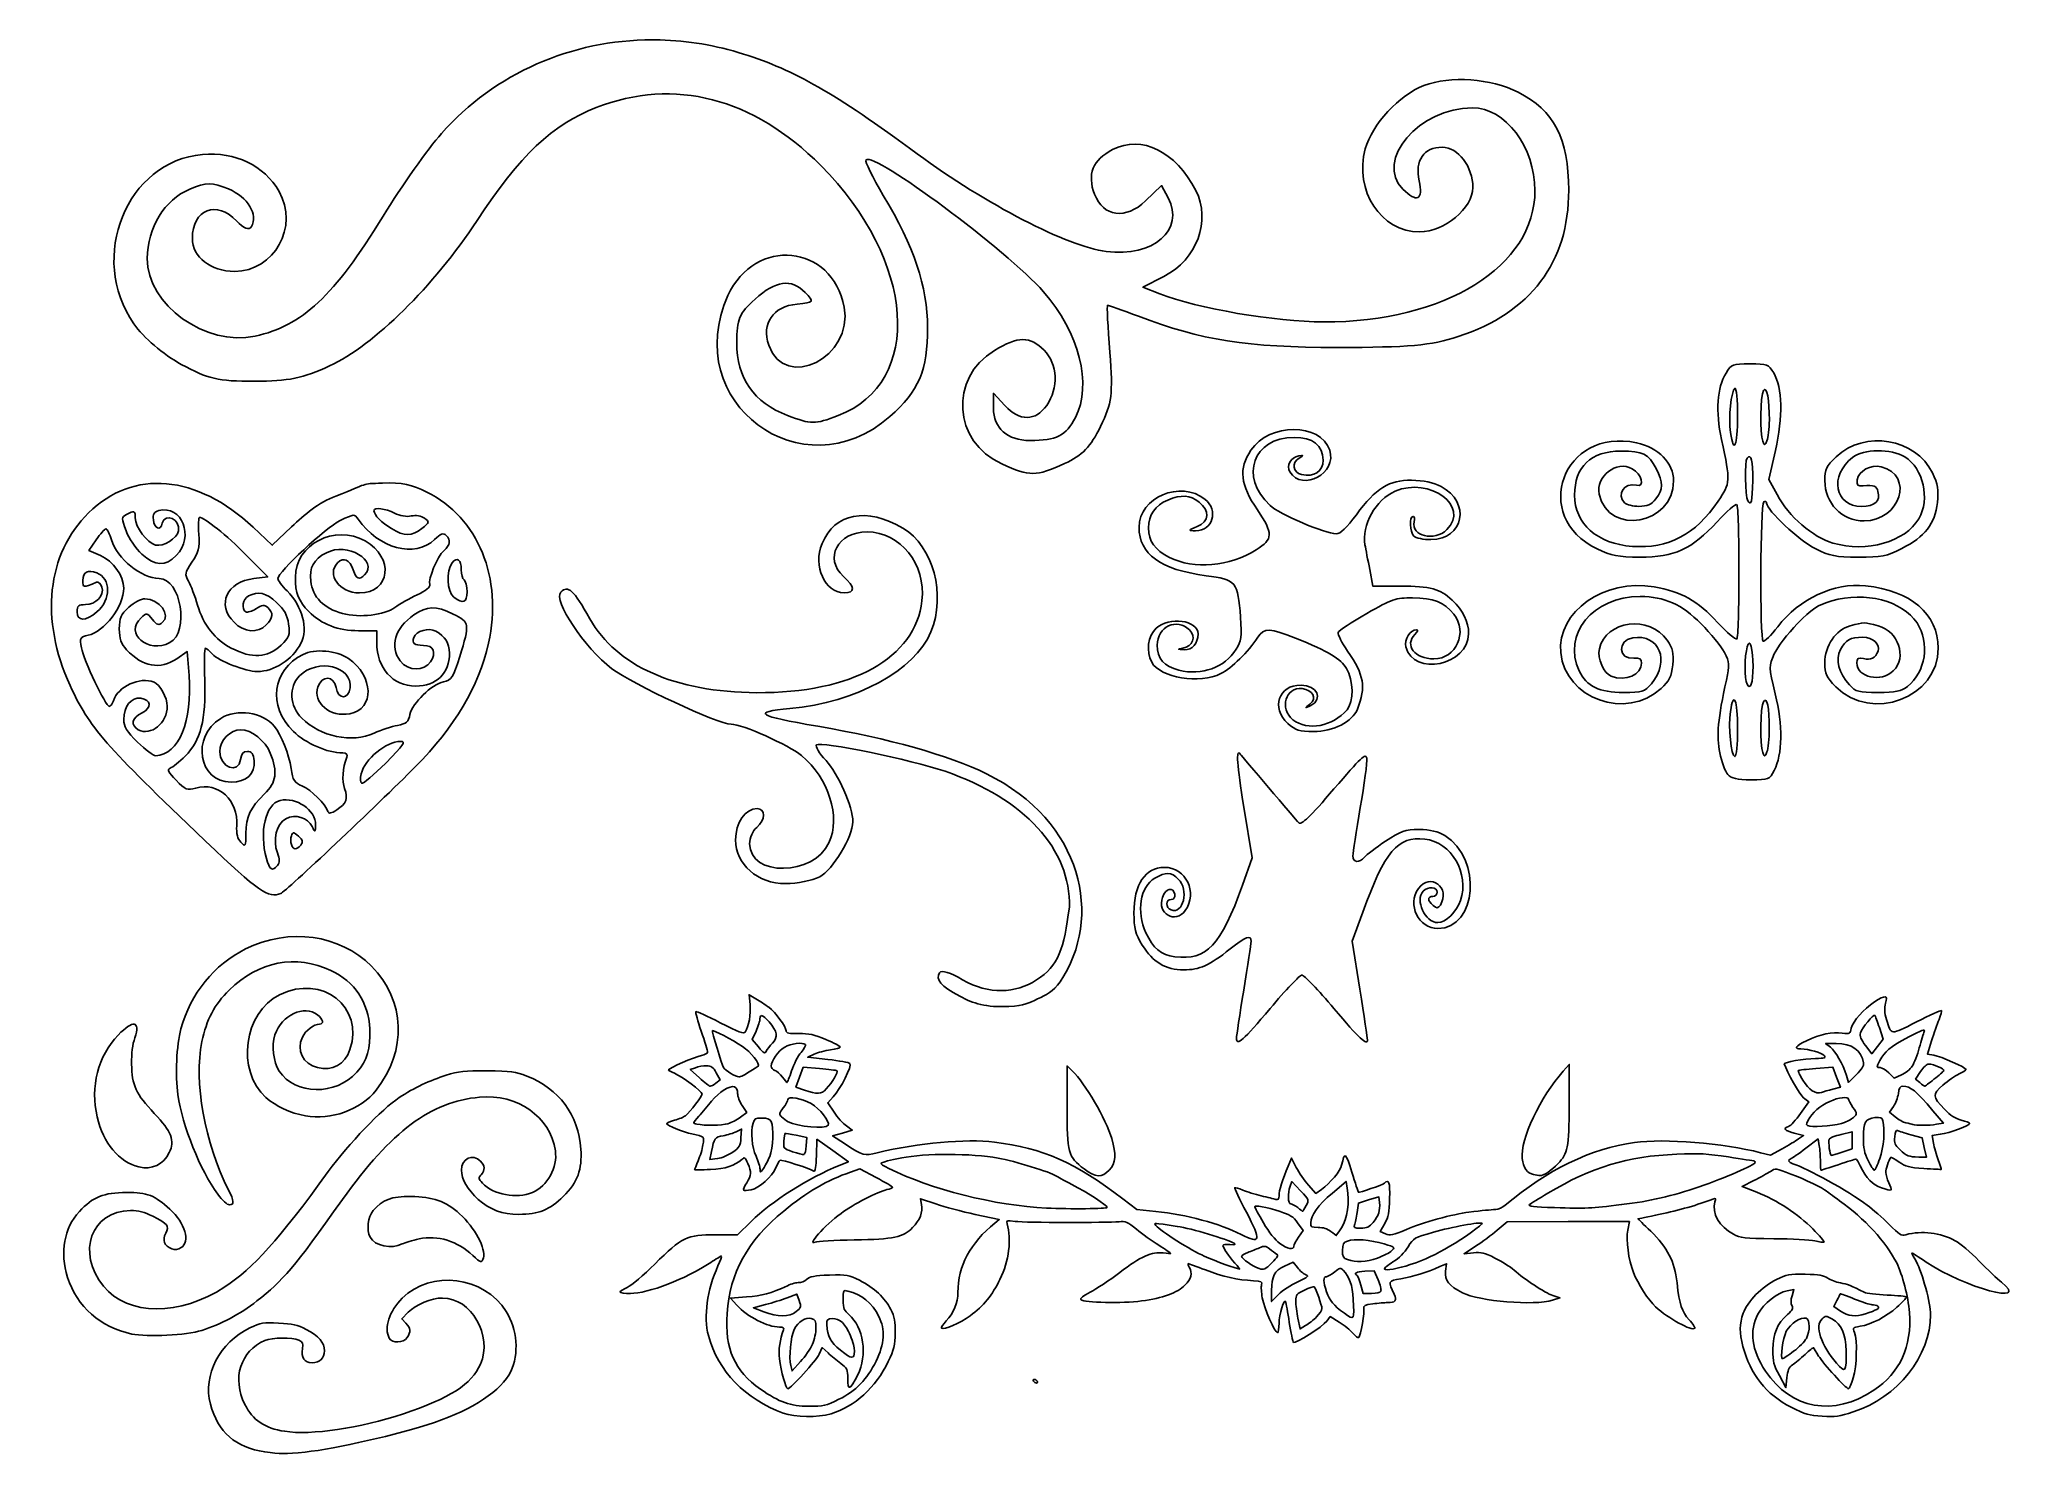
# Model space of a CAD drawing. Header units: centimetres. Extents: x -8.8 to 9.3, y -6.2 to 6.7.
import ezdxf

# ---------------------------------------------------------------- set-up
doc = ezdxf.new("R2010")
doc.units = ezdxf.units.CM
doc.header["$MEASUREMENT"] = 0
doc.layers.add('Layer 1', color=7, linetype='Continuous')

msp = doc.modelspace()

# ---------------------------------------------------------------- linework, layer by layer
at = {"layer": 'Layer 1'}
for points, knots in [([(-3.25742, 6.70047), (-3.98904, 6.69987), (-4.68859, 6.39949), (-5.17484, 5.84775), (-5.17484, 5.84775), (-5.29737, 5.70872), (-5.53565, 5.37117), (-5.70384, 5.09767), (-5.70384, 5.09767), (-6.15189, 4.36907), (-6.44112, 4.09778), (-6.8675, 4.0059), (-6.8675, 4.0059), (-7.31983, 3.90843), (-7.84964, 4.28904), (-7.84927, 4.71072), (-7.84927, 4.71072), (-7.84902, 4.99128), (-7.69308, 5.24626), (-7.46362, 5.34214), (-7.46362, 5.34214), (-7.30885, 5.40681), (-7.26213, 5.40737), (-7.11067, 5.34409), (-7.11067, 5.34409), (-6.93678, 5.27143), (-6.8374, 5.10756), (-6.9028, 5.00175), (-6.9028, 5.00175), (-6.92501, 4.96582), (-6.97254, 4.98364), (-7.03662, 5.05242), (-7.03662, 5.05242), (-7.21669, 5.2457), (-7.43959, 5.15883), (-7.43959, 4.89522), (-7.43959, 4.89522), (-7.43959, 4.72389), (-7.274, 4.59467), (-7.05459, 4.59467), (-7.05459, 4.59467), (-6.69432, 4.59467), (-6.46774, 5.00378), (-6.65162, 5.32223), (-6.65162, 5.32223), (-6.78858, 5.55942), (-7.04611, 5.68313), (-7.34778, 5.65721), (-7.34778, 5.65721), (-8.03617, 5.59806), (-8.39227, 4.71952), (-7.97183, 4.11851), (-7.97183, 4.11851), (-7.88116, 3.9889), (-7.70836, 3.84089), (-7.54028, 3.74867), (-7.54028, 3.74867), (-7.29886, 3.61621), (-7.20676, 3.59468), (-6.87552, 3.59493), (-6.87552, 3.59493), (-6.56451, 3.59517), (-6.43286, 3.6219), (-6.19127, 3.73481), (-6.19127, 3.73481), (-5.78612, 3.92415), (-5.24613, 4.45665), (-4.85112, 5.05632), (-4.85112, 5.05632), (-4.45933, 5.65111), (-4.1662, 5.92912), (-3.76736, 6.08357), (-3.76736, 6.08357), (-3.05463, 6.35956), (-2.34162, 6.17551), (-1.725, 5.55717), (-1.725, 5.55717), (-0.86237, 4.69212), (-0.78513, 3.58177), (-1.56715, 3.28312), (-1.56715, 3.28312), (-1.78354, 3.20048), (-1.8097, 3.20084), (-2.02685, 3.28377), (-2.02685, 3.28377), (-2.33537, 3.4016), (-2.48915, 3.62186), (-2.48915, 3.94528), (-2.48915, 3.94528), (-2.48915, 4.16042), (-2.46739, 4.21227), (-2.32198, 4.34219), (-2.32198, 4.34219), (-2.13046, 4.51332), (-1.99727, 4.53093), (-1.86769, 4.40217), (-1.86769, 4.40217), (-1.78152, 4.31655), (-1.7848, 4.31222), (-1.94023, 4.29693), (-1.94023, 4.29693), (-2.16032, 4.27529), (-2.26627, 4.12052), (-2.19726, 3.92254), (-2.19726, 3.92254), (-2.04982, 3.4996), (-1.42733, 3.81461), (-1.51258, 4.269), (-1.51258, 4.269), (-1.62049, 4.84421), (-2.32376, 4.91386), (-2.56905, 4.37359), (-2.56905, 4.37359), (-3.00873, 3.40517), (-1.89492, 2.57372), (-1.09683, 3.27446), (-1.09683, 3.27446), (-0.83285, 3.50624), (-0.75168, 3.69779), (-0.75384, 4.08192), (-0.75384, 4.08192), (-0.75597, 4.46009), (-0.8763, 4.82067), (-1.15616, 5.28542), (-1.15616, 5.28542), (-1.25537, 5.45017), (-1.32589, 5.59532), (-1.31271, 5.60849), (-1.31271, 5.60849), (-1.23812, 5.68308), (-0.03042, 4.78546), (0.30048, 4.40954), (0.30048, 4.40954), (0.62603, 4.0397), (0.74612, 3.56559), (0.59042, 3.2645), (0.59042, 3.2645), (0.50456, 3.09847), (0.42022, 3.05598), (0.17792, 3.05598), (0.17792, 3.05598), (-0.02811, 3.05598), (-0.15511, 3.16825), (-0.15511, 3.35112), (-0.15511, 3.35112), (-0.15511, 3.35112), (-0.15511, 3.48559), (-0.15511, 3.48559), (-0.15511, 3.48559), (-0.15511, 3.48559), (-0.05052, 3.37321), (-0.05052, 3.37321), (-0.05052, 3.37321), (0.08332, 3.22955), (0.2279, 3.23042), (0.32928, 3.37516), (0.32928, 3.37516), (0.43932, 3.53227), (0.42927, 3.75393), (0.30654, 3.87666), (0.30654, 3.87666), (0.17702, 4.00619), (0.06828, 4.00589), (-0.1458, 3.87536), (-0.1458, 3.87536), (-0.56073, 3.62239), (-0.52304, 3.04577), (-0.07846, 2.84357), (-0.07846, 2.84357), (0.17759, 2.72712), (0.23059, 2.7276), (0.49168, 2.84617), (0.49168, 2.84617), (0.65197, 2.91896), (0.73036, 2.9998), (0.81951, 3.18396), (0.81951, 3.18396), (0.92385, 3.3995), (0.9328, 3.47312), (0.90331, 3.85673), (0.90331, 3.85673), (0.8851, 4.09361), (0.87617, 4.287), (0.88339, 4.28699), (0.88339, 4.28699), (0.89061, 4.28698), (1.01649, 4.24139), (1.16315, 4.18565), (1.16315, 4.18565), (1.73859, 3.96694), (2.14661, 3.90305), (2.9736, 3.90264), (2.9736, 3.90264), (3.62291, 3.90232), (3.82461, 3.92049), (4.07273, 4.00181), (4.07273, 4.00181), (4.72945, 4.21706), (5.07809, 4.67846), (5.07659, 5.33155), (5.07659, 5.33155), (5.0755, 5.80355), (4.94367, 6.05852), (4.61689, 6.22346), (4.61689, 6.22346), (4.36783, 6.34917), (4.00064, 6.3756), (3.75963, 6.28474), (3.75963, 6.28474), (3.53818, 6.20125), (3.28582, 5.92859), (3.22674, 5.70919), (3.22674, 5.70919), (3.12399, 5.3276), (3.3686, 4.9537), (3.72109, 4.9537), (3.72109, 4.9537), (3.94566, 4.9537), (4.20526, 5.17044), (4.20526, 5.35754), (4.20526, 5.35754), (4.20526, 5.54631), (4.06994, 5.72305), (3.92615, 5.72305), (3.92615, 5.72305), (3.75748, 5.72305), (3.67597, 5.604), (3.71698, 5.4173), (3.71698, 5.4173), (3.75496, 5.24437), (3.69553, 5.21442), (3.56779, 5.34216), (3.56779, 5.34216), (3.3069, 5.60305), (3.71702, 6.08206), (4.20137, 6.08206), (4.20137, 6.08206), (4.49933, 6.08206), (4.76956, 5.72507), (4.76956, 5.33068), (4.76956, 5.33068), (4.76956, 4.63953), (3.95337, 4.13189), (2.84716, 4.13454), (2.84716, 4.13454), (2.4068, 4.1356), (1.69953, 4.25661), (1.35826, 4.38962), (1.35826, 4.38962), (1.35826, 4.38962), (1.2045, 4.44959), (1.2045, 4.44959), (1.2045, 4.44959), (1.2045, 4.44959), (1.3957, 4.54877), (1.3957, 4.54877), (1.3957, 4.54877), (1.69568, 4.70392), (1.82618, 5.05541), (1.68542, 5.32938), (1.68542, 5.32938), (1.50189, 5.6866), (1.19351, 5.83846), (0.92928, 5.70182), (0.92928, 5.70182), (0.74707, 5.6076), (0.69517, 5.47887), (0.76493, 5.29538), (0.76493, 5.29538), (0.84311, 5.08977), (1.04912, 5.06308), (1.22853, 5.23497), (1.22853, 5.23497), (1.22853, 5.23497), (1.37426, 5.37485), (1.37426, 5.37485), (1.37426, 5.37485), (1.37426, 5.37485), (1.43359, 5.2642), (1.43359, 5.2642), (1.43359, 5.2642), (1.58971, 4.97248), (1.29824, 4.71883), (0.87081, 4.77461), (0.87081, 4.77461), (0.51747, 4.82073), (-0.2221, 5.20317), (-0.84783, 5.66327), (-0.84783, 5.66327), (-1.60794, 6.22219), (-1.95321, 6.42043), (-2.42789, 6.57099), (-2.42789, 6.57099), (-2.67911, 6.65067), (-2.93424, 6.69314), (-3.18663, 6.69961), (-3.18663, 6.69961), (-3.21029, 6.70022), (-3.23384, 6.7005), (-3.25744, 6.70048), (-3.25744, 6.70048), (-3.25744, 6.70048), (-3.25742, 6.70047), (-3.25742, 6.70047)], [0, 0, 0, 0, 0.01298701, 0.01298701, 0.01298701, 0.01298701, 0.02597403, 0.02597403, 0.02597403, 0.02597403, 0.03896104, 0.03896104, 0.03896104, 0.03896104, 0.05194805, 0.05194805, 0.05194805, 0.05194805, 0.06493506, 0.06493506, 0.06493506, 0.06493506, 0.07792208, 0.07792208, 0.07792208, 0.07792208, 0.09090909, 0.09090909, 0.09090909, 0.09090909, 0.1038961, 0.1038961, 0.1038961, 0.1038961, 0.11688312, 0.11688312, 0.11688312, 0.11688312, 0.12987013, 0.12987013, 0.12987013, 0.12987013, 0.14285714, 0.14285714, 0.14285714, 0.14285714, 0.15584416, 0.15584416, 0.15584416, 0.15584416, 0.16883117, 0.16883117, 0.16883117, 0.16883117, 0.18181818, 0.18181818, 0.18181818, 0.18181818, 0.19480519, 0.19480519, 0.19480519, 0.19480519, 0.20779221, 0.20779221, 0.20779221, 0.20779221, 0.22077922, 0.22077922, 0.22077922, 0.22077922, 0.23376623, 0.23376623, 0.23376623, 0.23376623, 0.24675325, 0.24675325, 0.24675325, 0.24675325, 0.25974026, 0.25974026, 0.25974026, 0.25974026, 0.27272727, 0.27272727, 0.27272727, 0.27272727, 0.28571429, 0.28571429, 0.28571429, 0.28571429, 0.2987013, 0.2987013, 0.2987013, 0.2987013, 0.31168831, 0.31168831, 0.31168831, 0.31168831, 0.32467532, 0.32467532, 0.32467532, 0.32467532, 0.33766234, 0.33766234, 0.33766234, 0.33766234, 0.35064935, 0.35064935, 0.35064935, 0.35064935, 0.36363636, 0.36363636, 0.36363636, 0.36363636, 0.37662338, 0.37662338, 0.37662338, 0.37662338, 0.38961039, 0.38961039, 0.38961039, 0.38961039, 0.4025974, 0.4025974, 0.4025974, 0.4025974, 0.41558442, 0.41558442, 0.41558442, 0.41558442, 0.42857143, 0.42857143, 0.42857143, 0.42857143, 0.44155844, 0.44155844, 0.44155844, 0.44155844, 0.45454545, 0.45454545, 0.45454545, 0.45454545, 0.46753247, 0.46753247, 0.46753247, 0.46753247, 0.48051948, 0.48051948, 0.48051948, 0.48051948, 0.49350649, 0.49350649, 0.49350649, 0.49350649, 0.50649351, 0.50649351, 0.50649351, 0.50649351, 0.51948052, 0.51948052, 0.51948052, 0.51948052, 0.53246753, 0.53246753, 0.53246753, 0.53246753, 0.54545455, 0.54545455, 0.54545455, 0.54545455, 0.55844156, 0.55844156, 0.55844156, 0.55844156, 0.57142857, 0.57142857, 0.57142857, 0.57142857, 0.58441558, 0.58441558, 0.58441558, 0.58441558, 0.5974026, 0.5974026, 0.5974026, 0.5974026, 0.61038961, 0.61038961, 0.61038961, 0.61038961, 0.62337662, 0.62337662, 0.62337662, 0.62337662, 0.63636364, 0.63636364, 0.63636364, 0.63636364, 0.64935065, 0.64935065, 0.64935065, 0.64935065, 0.66233766, 0.66233766, 0.66233766, 0.66233766, 0.67532468, 0.67532468, 0.67532468, 0.67532468, 0.68831169, 0.68831169, 0.68831169, 0.68831169, 0.7012987, 0.7012987, 0.7012987, 0.7012987, 0.71428571, 0.71428571, 0.71428571, 0.71428571, 0.72727273, 0.72727273, 0.72727273, 0.72727273, 0.74025974, 0.74025974, 0.74025974, 0.74025974, 0.75324675, 0.75324675, 0.75324675, 0.75324675, 0.76623377, 0.76623377, 0.76623377, 0.76623377, 0.77922078, 0.77922078, 0.77922078, 0.77922078, 0.79220779, 0.79220779, 0.79220779, 0.79220779, 0.80519481, 0.80519481, 0.80519481, 0.80519481, 0.81818182, 0.81818182, 0.81818182, 0.81818182, 0.83116883, 0.83116883, 0.83116883, 0.83116883, 0.84415584, 0.84415584, 0.84415584, 0.84415584, 0.85714286, 0.85714286, 0.85714286, 0.85714286, 0.87012987, 0.87012987, 0.87012987, 0.87012987, 0.88311688, 0.88311688, 0.88311688, 0.88311688, 0.8961039, 0.8961039, 0.8961039, 0.8961039, 0.90909091, 0.90909091, 0.90909091, 0.90909091, 0.92207792, 0.92207792, 0.92207792, 0.92207792, 0.93506494, 0.93506494, 0.93506494, 0.93506494, 0.94805195, 0.94805195, 0.94805195, 0.94805195, 0.96103896, 0.96103896, 0.96103896, 0.96103896, 0.97402597, 0.97402597, 0.97402597, 0.97402597, 1, 1, 1, 1]), ([(6.52336, 0.01841), (6.49929, 0.045), (6.46616, 0.13371), (6.44972, 0.21554), (6.44972, 0.21554), (6.41908, 0.36809), (6.434, 0.53173), (6.51003, 0.877), (6.51003, 0.877), (6.54065, 1.01604), (6.53902, 1.03879), (6.49206, 1.12835), (6.49206, 1.12835), (6.46366, 1.18251), (6.36811, 1.30012), (6.27972, 1.3897), (6.27972, 1.3897), (6.10661, 1.56514), (5.94576, 1.63708), (5.7273, 1.63678), (5.7273, 1.63678), (5.29447, 1.63619), (5.01414, 1.29414), (5.17268, 0.96004), (5.17268, 0.96004), (5.23901, 0.82027), (5.35452, 0.7638), (5.57412, 0.7638), (5.57412, 0.7638), (5.74909, 0.7638), (5.76458, 0.76869), (5.82791, 0.84395), (5.82791, 0.84395), (6.00275, 1.05173), (5.90263, 1.29826), (5.65811, 1.26208), (5.65811, 1.26208), (5.5161, 1.24107), (5.52719, 1.06001), (5.66952, 1.07568), (5.66952, 1.07568), (5.72326, 1.0816), (5.73871, 1.07168), (5.73871, 1.03127), (5.73871, 1.03127), (5.73871, 0.92342), (5.59474, 0.86162), (5.46208, 0.91252), (5.46208, 0.91252), (5.39514, 0.93821), (5.33621, 1.07484), (5.35506, 1.16067), (5.35506, 1.16067), (5.41226, 1.4211), (5.81364, 1.47277), (5.97161, 1.24004), (5.97161, 1.24004), (6.0229, 1.16447), (6.03223, 1.1234), (6.02229, 1.01679), (6.02229, 1.01679), (6.01223, 0.90889), (5.99376, 0.87116), (5.91622, 0.8001), (5.91622, 0.8001), (5.59741, 0.50794), (5.04502, 0.7058), (5.00458, 1.12664), (5.00458, 1.12664), (4.96876, 1.49938), (5.39959, 1.80252), (5.85441, 1.72461), (5.85441, 1.72461), (6.09787, 1.68291), (6.25156, 1.59668), (6.43051, 1.4014), (6.43051, 1.4014), (6.51599, 1.30811), (6.59474, 1.24058), (6.6055, 1.25135), (6.6055, 1.25135), (6.61626, 1.26211), (6.62506, 1.53682), (6.62506, 1.86182), (6.62506, 1.86182), (6.62506, 2.18682), (6.61626, 2.46153), (6.6055, 2.47228), (6.6055, 2.47228), (6.59474, 2.48304), (6.51391, 2.41324), (6.42589, 2.31718), (6.42589, 2.31718), (6.19637, 2.0667), (6.03771, 1.99376), (5.72548, 1.99519), (5.72548, 1.99519), (5.52041, 1.99613), (5.46621, 2.00651), (5.33503, 2.06996), (5.33503, 2.06996), (4.72337, 2.36583), (5.02529, 3.17824), (5.6937, 3.03508), (5.6937, 3.03508), (5.89334, 2.99232), (6.02975, 2.85186), (6.02975, 2.68905), (6.02975, 2.68905), (6.02975, 2.28928), (5.43839, 2.18356), (5.35391, 2.56822), (5.35391, 2.56822), (5.31854, 2.72926), (5.5128, 2.87861), (5.65452, 2.79933), (5.65452, 2.79933), (5.74159, 2.75062), (5.77207, 2.62744), (5.69187, 2.64841), (5.69187, 2.64841), (5.58293, 2.6769), (5.50854, 2.56559), (5.58525, 2.48888), (5.58525, 2.48888), (5.60271, 2.47142), (5.66138, 2.45713), (5.71562, 2.45713), (5.71562, 2.45713), (5.79065, 2.45713), (5.82736, 2.47381), (5.86908, 2.52684), (5.86908, 2.52684), (5.93762, 2.61398), (5.938, 2.66976), (5.87091, 2.80125), (5.87091, 2.80125), (5.80283, 2.9347), (5.75225, 2.95983), (5.55174, 2.95983), (5.55174, 2.95983), (5.27809, 2.95983), (5.13016, 2.81902), (5.13016, 2.55854), (5.13016, 2.55854), (5.13016, 2.29872), (5.33638, 2.11595), (5.65528, 2.09313), (5.65528, 2.09313), (5.98224, 2.06974), (6.22706, 2.19905), (6.43544, 2.50521), (6.43544, 2.50521), (6.54897, 2.67202), (6.54935, 2.67882), (6.46638, 3.06566), (6.46638, 3.06566), (6.41089, 3.3244), (6.425, 3.53467), (6.50689, 3.66933), (6.50689, 3.66933), (6.55575, 3.74968), (6.56583, 3.75357), (6.72479, 3.75357), (6.72479, 3.75357), (6.88366, 3.75357), (6.89376, 3.74967), (6.94066, 3.67027), (6.94066, 3.67027), (7.01982, 3.53626), (7.02545, 3.27284), (6.95573, 2.96534), (6.95573, 2.96534), (6.95573, 2.96534), (6.89598, 2.7018), (6.89598, 2.7018), (6.89598, 2.7018), (6.89598, 2.7018), (6.97106, 2.56386), (6.97106, 2.56386), (6.97106, 2.56386), (7.07991, 2.36386), (7.2958, 2.17638), (7.47836, 2.1233), (7.47836, 2.1233), (7.7866, 2.03369), (8.13606, 2.13278), (8.25995, 2.34491), (8.25995, 2.34491), (8.36414, 2.5233), (8.30134, 2.80296), (8.13384, 2.90647), (8.13384, 2.90647), (8.01003, 2.98299), (7.75695, 2.98085), (7.65728, 2.90244), (7.65728, 2.90244), (7.44424, 2.73486), (7.49526, 2.45709), (7.73908, 2.45709), (7.73908, 2.45709), (7.86114, 2.45709), (7.91197, 2.50337), (7.8885, 2.59314), (7.8885, 2.59314), (7.87507, 2.64448), (7.85615, 2.6515), (7.75401, 2.64306), (7.75401, 2.64306), (7.70369, 2.6389), (7.69396, 2.64914), (7.70109, 2.69878), (7.70109, 2.69878), (7.71264, 2.77913), (7.82496, 2.84088), (7.91739, 2.81768), (7.91739, 2.81768), (8.22251, 2.7411), (8.0919, 2.32481), (7.76275, 2.32481), (7.76275, 2.32481), (7.56137, 2.32481), (7.40584, 2.48505), (7.40566, 2.69271), (7.40566, 2.69271), (7.40558, 2.79403), (7.41918, 2.82221), (7.50986, 2.90847), (7.50986, 2.90847), (7.76779, 3.15383), (8.2325, 3.07541), (8.38478, 2.76084), (8.38478, 2.76084), (8.43313, 2.66095), (8.44151, 2.61002), (8.42919, 2.49067), (8.42919, 2.49067), (8.40956, 2.30048), (8.31547, 2.17919), (8.10556, 2.07347), (8.10556, 2.07347), (7.96471, 2.00253), (7.92264, 1.99418), (7.70983, 1.99491), (7.70983, 1.99491), (7.50047, 1.99562), (7.45308, 2.00505), (7.31751, 2.07297), (7.31751, 2.07297), (7.17263, 2.14556), (6.87639, 2.42336), (6.87639, 2.48665), (6.87639, 2.48665), (6.87639, 2.50123), (6.86448, 2.5058), (6.84993, 2.49681), (6.84993, 2.49681), (6.81821, 2.47721), (6.81289, 1.2497), (6.84444, 1.2302), (6.84444, 1.2302), (6.85598, 1.22307), (6.91578, 1.28234), (6.97734, 1.3619), (6.97734, 1.3619), (7.17616, 1.61886), (7.48695, 1.7639), (7.77439, 1.73386), (7.77439, 1.73386), (8.18848, 1.69058), (8.43524, 1.47914), (8.43684, 1.16623), (8.43684, 1.16623), (8.43914, 0.71676), (7.83277, 0.4891), (7.50536, 0.8165), (7.50536, 0.8165), (7.42026, 0.9016), (7.40554, 0.93342), (7.40554, 1.03235), (7.40554, 1.03235), (7.40554, 1.19046), (7.50366, 1.3339), (7.63718, 1.37098), (7.63718, 1.37098), (7.75958, 1.40497), (7.76591, 1.40496), (7.88978, 1.37056), (7.88978, 1.37056), (8.07593, 1.31887), (8.15448, 1.08699), (8.02851, 0.96102), (8.02851, 0.96102), (7.9197, 0.85221), (7.69658, 0.90041), (7.69658, 1.03274), (7.69658, 1.03274), (7.69658, 1.07588), (7.70884, 1.08395), (7.75633, 1.07203), (7.75633, 1.07203), (7.82515, 1.05476), (7.86534, 1.07534), (7.88921, 1.14006), (7.88921, 1.14006), (7.9122, 1.2024), (7.84151, 1.2665), (7.74977, 1.2665), (7.74977, 1.2665), (7.63762, 1.2665), (7.59314, 1.24203), (7.54856, 1.15584), (7.54856, 1.15584), (7.5, 1.06194), (7.53089, 0.93984), (7.63037, 0.8325), (7.63037, 0.8325), (7.68789, 0.77043), (7.71301, 0.76379), (7.89018, 0.76379), (7.89018, 0.76379), (8.04901, 0.76379), (8.09967, 0.7743), (8.15656, 0.81904), (8.15656, 0.81904), (8.3234, 0.95028), (8.36346, 1.21542), (8.24377, 1.39628), (8.24377, 1.39628), (8.10952, 1.59915), (7.77451, 1.6864), (7.46987, 1.59784), (7.46987, 1.59784), (7.34278, 1.56089), (7.28698, 1.52394), (7.1554, 1.38958), (7.1554, 1.38958), (7.06742, 1.29974), (6.97285, 1.17589), (6.94524, 1.11437), (6.94524, 1.11437), (6.89539, 1.00325), (6.89546, 1.00083), (6.95547, 0.75169), (6.95547, 0.75169), (7.02414, 0.46662), (7.02044, 0.20012), (6.94582, 0.05582), (6.94582, 0.05582), (6.9029, -0.02718), (6.89605, -0.02996), (6.73426, -0.02996), (6.73426, -0.02996), (6.60592, -0.02996), (6.55689, -0.01872), (6.5233, 0.01839), (6.5233, 0.01839), (6.5233, 0.01839), (6.52336, 0.01841), (6.52336, 0.01841)], [0, 0, 0, 0, 0.01098901, 0.01098901, 0.01098901, 0.01098901, 0.02197802, 0.02197802, 0.02197802, 0.02197802, 0.03296703, 0.03296703, 0.03296703, 0.03296703, 0.04395604, 0.04395604, 0.04395604, 0.04395604, 0.05494505, 0.05494505, 0.05494505, 0.05494505, 0.06593407, 0.06593407, 0.06593407, 0.06593407, 0.07692308, 0.07692308, 0.07692308, 0.07692308, 0.08791209, 0.08791209, 0.08791209, 0.08791209, 0.0989011, 0.0989011, 0.0989011, 0.0989011, 0.10989011, 0.10989011, 0.10989011, 0.10989011, 0.12087912, 0.12087912, 0.12087912, 0.12087912, 0.13186813, 0.13186813, 0.13186813, 0.13186813, 0.14285714, 0.14285714, 0.14285714, 0.14285714, 0.15384615, 0.15384615, 0.15384615, 0.15384615, 0.16483516, 0.16483516, 0.16483516, 0.16483516, 0.17582418, 0.17582418, 0.17582418, 0.17582418, 0.18681319, 0.18681319, 0.18681319, 0.18681319, 0.1978022, 0.1978022, 0.1978022, 0.1978022, 0.20879121, 0.20879121, 0.20879121, 0.20879121, 0.21978022, 0.21978022, 0.21978022, 0.21978022, 0.23076923, 0.23076923, 0.23076923, 0.23076923, 0.24175824, 0.24175824, 0.24175824, 0.24175824, 0.25274725, 0.25274725, 0.25274725, 0.25274725, 0.26373626, 0.26373626, 0.26373626, 0.26373626, 0.27472527, 0.27472527, 0.27472527, 0.27472527, 0.28571429, 0.28571429, 0.28571429, 0.28571429, 0.2967033, 0.2967033, 0.2967033, 0.2967033, 0.30769231, 0.30769231, 0.30769231, 0.30769231, 0.31868132, 0.31868132, 0.31868132, 0.31868132, 0.32967033, 0.32967033, 0.32967033, 0.32967033, 0.34065934, 0.34065934, 0.34065934, 0.34065934, 0.35164835, 0.35164835, 0.35164835, 0.35164835, 0.36263736, 0.36263736, 0.36263736, 0.36263736, 0.37362637, 0.37362637, 0.37362637, 0.37362637, 0.38461538, 0.38461538, 0.38461538, 0.38461538, 0.3956044, 0.3956044, 0.3956044, 0.3956044, 0.40659341, 0.40659341, 0.40659341, 0.40659341, 0.41758242, 0.41758242, 0.41758242, 0.41758242, 0.42857143, 0.42857143, 0.42857143, 0.42857143, 0.43956044, 0.43956044, 0.43956044, 0.43956044, 0.45054945, 0.45054945, 0.45054945, 0.45054945, 0.46153846, 0.46153846, 0.46153846, 0.46153846, 0.47252747, 0.47252747, 0.47252747, 0.47252747, 0.48351648, 0.48351648, 0.48351648, 0.48351648, 0.49450549, 0.49450549, 0.49450549, 0.49450549, 0.50549451, 0.50549451, 0.50549451, 0.50549451, 0.51648352, 0.51648352, 0.51648352, 0.51648352, 0.52747253, 0.52747253, 0.52747253, 0.52747253, 0.53846154, 0.53846154, 0.53846154, 0.53846154, 0.54945055, 0.54945055, 0.54945055, 0.54945055, 0.56043956, 0.56043956, 0.56043956, 0.56043956, 0.57142857, 0.57142857, 0.57142857, 0.57142857, 0.58241758, 0.58241758, 0.58241758, 0.58241758, 0.59340659, 0.59340659, 0.59340659, 0.59340659, 0.6043956, 0.6043956, 0.6043956, 0.6043956, 0.61538462, 0.61538462, 0.61538462, 0.61538462, 0.62637363, 0.62637363, 0.62637363, 0.62637363, 0.63736264, 0.63736264, 0.63736264, 0.63736264, 0.64835165, 0.64835165, 0.64835165, 0.64835165, 0.65934066, 0.65934066, 0.65934066, 0.65934066, 0.67032967, 0.67032967, 0.67032967, 0.67032967, 0.68131868, 0.68131868, 0.68131868, 0.68131868, 0.69230769, 0.69230769, 0.69230769, 0.69230769, 0.7032967, 0.7032967, 0.7032967, 0.7032967, 0.71428571, 0.71428571, 0.71428571, 0.71428571, 0.72527473, 0.72527473, 0.72527473, 0.72527473, 0.73626374, 0.73626374, 0.73626374, 0.73626374, 0.74725275, 0.74725275, 0.74725275, 0.74725275, 0.75824176, 0.75824176, 0.75824176, 0.75824176, 0.76923077, 0.76923077, 0.76923077, 0.76923077, 0.78021978, 0.78021978, 0.78021978, 0.78021978, 0.79120879, 0.79120879, 0.79120879, 0.79120879, 0.8021978, 0.8021978, 0.8021978, 0.8021978, 0.81318681, 0.81318681, 0.81318681, 0.81318681, 0.82417582, 0.82417582, 0.82417582, 0.82417582, 0.83516484, 0.83516484, 0.83516484, 0.83516484, 0.84615385, 0.84615385, 0.84615385, 0.84615385, 0.85714286, 0.85714286, 0.85714286, 0.85714286, 0.86813187, 0.86813187, 0.86813187, 0.86813187, 0.87912088, 0.87912088, 0.87912088, 0.87912088, 0.89010989, 0.89010989, 0.89010989, 0.89010989, 0.9010989, 0.9010989, 0.9010989, 0.9010989, 0.91208791, 0.91208791, 0.91208791, 0.91208791, 0.92307692, 0.92307692, 0.92307692, 0.92307692, 0.93406593, 0.93406593, 0.93406593, 0.93406593, 0.94505495, 0.94505495, 0.94505495, 0.94505495, 0.95604396, 0.95604396, 0.95604396, 0.95604396, 0.96703297, 0.96703297, 0.96703297, 0.96703297, 0.97802198, 0.97802198, 0.97802198, 0.97802198, 1, 1, 1, 1]), ([(6.61183, 3.27891), (6.61183, 3.42529), (6.60149, 3.53867), (6.58886, 3.53086), (6.58886, 3.53086), (6.55359, 3.50906), (6.52788, 3.2598), (6.54744, 3.12932), (6.54744, 3.12932), (6.57805, 2.92522), (6.61183, 3.0037), (6.61183, 3.27891)], [0, 0, 0, 0, 0.25, 0.25, 0.25, 0.25, 0.5, 0.5, 0.5, 0.5, 1, 1, 1, 1]), ([(6.90101, 3.24097), (6.90349, 3.42186), (6.87616, 3.55758), (6.84662, 3.51099), (6.84662, 3.51099), (6.81996, 3.46894), (6.81593, 3.11617), (6.84135, 3.04993), (6.84135, 3.04993), (6.85792, 3.00675), (6.86064, 3.00707), (6.87918, 3.05438), (6.87918, 3.05438), (6.89016, 3.08242), (6.89999, 3.16638), (6.90101, 3.24096), (6.90101, 3.24096), (6.90101, 3.24096), (6.90101, 3.24097), (6.90101, 3.24097)], [0, 0, 0, 0, 0.16666667, 0.16666667, 0.16666667, 0.16666667, 0.33333333, 0.33333333, 0.33333333, 0.33333333, 0.5, 0.5, 0.5, 0.5, 0.66666667, 0.66666667, 0.66666667, 0.66666667, 1, 1, 1, 1]), ([(2.52173, 0.48341), (2.36524, 0.62323), (2.43745, 0.83151), (2.64242, 0.83151), (2.64242, 0.83151), (2.78716, 0.83151), (2.8484, 0.70277), (2.73077, 0.64577), (2.73077, 0.64577), (2.673, 0.61777), (2.67279, 0.61816), (2.72357, 0.65878), (2.72357, 0.65878), (2.78968, 0.71166), (2.75102, 0.78794), (2.65205, 0.79987), (2.65205, 0.79987), (2.50141, 0.81804), (2.4422, 0.61565), (2.56897, 0.51593), (2.56897, 0.51593), (2.70083, 0.41222), (2.93008, 0.4545), (3.06062, 0.6066), (3.06062, 0.6066), (3.12374, 0.68016), (3.12125, 0.87527), (3.05583, 0.98258), (3.05583, 0.98258), (3.00115, 1.07226), (2.8972, 1.13414), (2.59288, 1.25815), (2.59288, 1.25815), (2.36293, 1.35186), (2.30608, 1.35314), (2.24891, 1.2659), (2.24891, 1.2659), (2.16217, 1.13351), (2.01228, 0.98587), (1.91342, 0.93543), (1.91342, 0.93543), (1.72342, 0.8385), (1.3596, 0.8985), (1.28431, 1.03919), (1.28431, 1.03919), (1.231, 1.1388), (1.24965, 1.27821), (1.32573, 1.34871), (1.32573, 1.34871), (1.44387, 1.4582), (1.70551, 1.42223), (1.70551, 1.29649), (1.70551, 1.29649), (1.70551, 1.20848), (1.65308, 1.14889), (1.5789, 1.15261), (1.5789, 1.15261), (1.51644, 1.15574), (1.51484, 1.15771), (1.56666, 1.16769), (1.56666, 1.16769), (1.66101, 1.18586), (1.69118, 1.26917), (1.62674, 1.33361), (1.62674, 1.33361), (1.51345, 1.4469), (1.33509, 1.36187), (1.33509, 1.19458), (1.33509, 1.19458), (1.33509, 1.07073), (1.39508, 1.00142), (1.53216, 0.9669), (1.53216, 0.9669), (1.73971, 0.91464), (1.94712, 0.99042), (2.0526, 1.15706), (2.0526, 1.15706), (2.09856, 1.22966), (2.10409, 1.27081), (2.09173, 1.44819), (2.09173, 1.44819), (2.06921, 1.77155), (2.05406, 1.78984), (1.77842, 1.82636), (1.77842, 1.82636), (1.36371, 1.88131), (1.16913, 2.02235), (1.16913, 2.268), (1.16913, 2.268), (1.16913, 2.53784), (1.54604, 2.69757), (1.76897, 2.52222), (1.76897, 2.52222), (1.89547, 2.42272), (1.8391, 2.23256), (1.68377, 2.23483), (1.68377, 2.23483), (1.61372, 2.23586), (1.61389, 2.23629), (1.69889, 2.27324), (1.69889, 2.27324), (1.80849, 2.32088), (1.81553, 2.41751), (1.71516, 2.49646), (1.71516, 2.49646), (1.63368, 2.56055), (1.55291, 2.56564), (1.43029, 2.5144), (1.43029, 2.5144), (1.3165, 2.46686), (1.2557, 2.37835), (1.2557, 2.26025), (1.2557, 2.26025), (1.2557, 2.13984), (1.31129, 2.06179), (1.44603, 1.99305), (1.44603, 1.99305), (1.66759, 1.88002), (1.99183, 1.90852), (2.2357, 2.06247), (2.2357, 2.06247), (2.39002, 2.15989), (2.39131, 2.20797), (2.24544, 2.42538), (2.24544, 2.42538), (2.08864, 2.65909), (2.07383, 2.79619), (2.18691, 2.96715), (2.18691, 2.96715), (2.35395, 3.21969), (2.81879, 3.21981), (2.90294, 2.96741), (2.90294, 2.96741), (2.97194, 2.76041), (2.65614, 2.58747), (2.54179, 2.76965), (2.54179, 2.76965), (2.50563, 2.82725), (2.54776, 2.90503), (2.62112, 2.91614), (2.62112, 2.91614), (2.66765, 2.92319), (2.66792, 2.92169), (2.6249, 2.89498), (2.6249, 2.89498), (2.55441, 2.85122), (2.56681, 2.767), (2.64669, 2.74695), (2.64669, 2.74695), (2.75959, 2.71862), (2.84318, 2.77391), (2.84318, 2.87692), (2.84318, 2.87692), (2.84318, 3.0121), (2.74954, 3.08592), (2.57973, 3.0846), (2.57973, 3.0846), (2.20427, 3.08169), (2.08009, 2.73081), (2.36028, 2.46454), (2.36028, 2.46454), (2.44085, 2.38797), (2.86317, 2.20741), (2.9617, 2.20741), (2.9617, 2.20741), (3.0007, 2.20741), (3.05773, 2.26127), (3.14592, 2.38138), (3.14592, 2.38138), (3.32353, 2.62327), (3.44257, 2.69751), (3.64824, 2.69467), (3.64824, 2.69467), (3.75562, 2.69319), (3.84448, 2.67414), (3.91615, 2.63726), (3.91615, 2.63726), (4.18827, 2.49722), (4.12272, 2.1545), (3.82383, 2.1545), (3.82383, 2.1545), (3.75596, 2.1545), (3.68615, 2.16879), (3.66869, 2.18625), (3.66869, 2.18625), (3.63174, 2.2232), (3.62557, 2.36617), (3.66092, 2.36617), (3.66092, 2.36617), (3.67411, 2.36617), (3.67914, 2.34413), (3.6721, 2.3172), (3.6721, 2.3172), (3.63797, 2.18668), (3.85702, 2.13405), (3.96888, 2.24591), (3.96888, 2.24591), (4.18128, 2.45831), (3.81376, 2.72978), (3.49719, 2.59433), (3.49719, 2.59433), (3.32097, 2.51893), (3.18969, 2.28433), (3.22392, 2.10599), (3.22392, 2.10599), (3.23137, 2.06719), (3.2508, 1.96698), (3.2671, 1.88331), (3.2671, 1.88331), (3.2671, 1.88331), (3.29674, 1.73117), (3.29674, 1.73117), (3.29674, 1.73117), (3.29674, 1.73117), (3.5445, 1.73117), (3.5445, 1.73117), (3.5445, 1.73117), (3.82039, 1.73117), (3.90622, 1.708), (4.01634, 1.60381), (4.01634, 1.60381), (4.11717, 1.50841), (4.16612, 1.40871), (4.16612, 1.29872), (4.16612, 1.29872), (4.16612, 1.01198), (3.66245, 0.9055), (3.5968, 1.17836), (3.5968, 1.17836), (3.58028, 1.247), (3.63451, 1.3343), (3.69365, 1.3343), (3.69365, 1.3343), (3.7082, 1.3343), (3.7014, 1.31559), (3.67853, 1.29272), (3.67853, 1.29272), (3.57964, 1.19383), (3.67558, 1.06972), (3.8509, 1.06972), (3.8509, 1.06972), (4.05385, 1.06972), (4.16126, 1.31181), (4.03149, 1.47678), (4.03149, 1.47678), (3.94709, 1.58408), (3.84311, 1.62534), (3.65711, 1.62534), (3.65711, 1.62534), (3.50271, 1.62534), (3.46969, 1.61404), (3.23999, 1.48254), (3.23999, 1.48254), (3.10279, 1.404), (2.98601, 1.32616), (2.98048, 1.30957), (2.98048, 1.30957), (2.97495, 1.29298), (3.01351, 1.21683), (3.06618, 1.14036), (3.06618, 1.14036), (3.21693, 0.92148), (3.23435, 0.81827), (3.1553, 0.6123), (3.1553, 0.6123), (3.11156, 0.49834), (2.93497, 0.40826), (2.75531, 0.40826), (2.75531, 0.40826), (2.62852, 0.40826), (2.59317, 0.41965), (2.52171, 0.48349), (2.52171, 0.48349), (2.52171, 0.48349), (2.52173, 0.48341), (2.52173, 0.48341)], [0, 0, 0, 0, 0.01428571, 0.01428571, 0.01428571, 0.01428571, 0.02857143, 0.02857143, 0.02857143, 0.02857143, 0.04285714, 0.04285714, 0.04285714, 0.04285714, 0.05714286, 0.05714286, 0.05714286, 0.05714286, 0.07142857, 0.07142857, 0.07142857, 0.07142857, 0.08571429, 0.08571429, 0.08571429, 0.08571429, 0.1, 0.1, 0.1, 0.1, 0.11428571, 0.11428571, 0.11428571, 0.11428571, 0.12857143, 0.12857143, 0.12857143, 0.12857143, 0.14285714, 0.14285714, 0.14285714, 0.14285714, 0.15714286, 0.15714286, 0.15714286, 0.15714286, 0.17142857, 0.17142857, 0.17142857, 0.17142857, 0.18571429, 0.18571429, 0.18571429, 0.18571429, 0.2, 0.2, 0.2, 0.2, 0.21428571, 0.21428571, 0.21428571, 0.21428571, 0.22857143, 0.22857143, 0.22857143, 0.22857143, 0.24285714, 0.24285714, 0.24285714, 0.24285714, 0.25714286, 0.25714286, 0.25714286, 0.25714286, 0.27142857, 0.27142857, 0.27142857, 0.27142857, 0.28571429, 0.28571429, 0.28571429, 0.28571429, 0.3, 0.3, 0.3, 0.3, 0.31428571, 0.31428571, 0.31428571, 0.31428571, 0.32857143, 0.32857143, 0.32857143, 0.32857143, 0.34285714, 0.34285714, 0.34285714, 0.34285714, 0.35714286, 0.35714286, 0.35714286, 0.35714286, 0.37142857, 0.37142857, 0.37142857, 0.37142857, 0.38571429, 0.38571429, 0.38571429, 0.38571429, 0.4, 0.4, 0.4, 0.4, 0.41428571, 0.41428571, 0.41428571, 0.41428571, 0.42857143, 0.42857143, 0.42857143, 0.42857143, 0.44285714, 0.44285714, 0.44285714, 0.44285714, 0.45714286, 0.45714286, 0.45714286, 0.45714286, 0.47142857, 0.47142857, 0.47142857, 0.47142857, 0.48571429, 0.48571429, 0.48571429, 0.48571429, 0.5, 0.5, 0.5, 0.5, 0.51428571, 0.51428571, 0.51428571, 0.51428571, 0.52857143, 0.52857143, 0.52857143, 0.52857143, 0.54285714, 0.54285714, 0.54285714, 0.54285714, 0.55714286, 0.55714286, 0.55714286, 0.55714286, 0.57142857, 0.57142857, 0.57142857, 0.57142857, 0.58571429, 0.58571429, 0.58571429, 0.58571429, 0.6, 0.6, 0.6, 0.6, 0.61428571, 0.61428571, 0.61428571, 0.61428571, 0.62857143, 0.62857143, 0.62857143, 0.62857143, 0.64285714, 0.64285714, 0.64285714, 0.64285714, 0.65714286, 0.65714286, 0.65714286, 0.65714286, 0.67142857, 0.67142857, 0.67142857, 0.67142857, 0.68571429, 0.68571429, 0.68571429, 0.68571429, 0.7, 0.7, 0.7, 0.7, 0.71428571, 0.71428571, 0.71428571, 0.71428571, 0.72857143, 0.72857143, 0.72857143, 0.72857143, 0.74285714, 0.74285714, 0.74285714, 0.74285714, 0.75714286, 0.75714286, 0.75714286, 0.75714286, 0.77142857, 0.77142857, 0.77142857, 0.77142857, 0.78571429, 0.78571429, 0.78571429, 0.78571429, 0.8, 0.8, 0.8, 0.8, 0.81428571, 0.81428571, 0.81428571, 0.81428571, 0.82857143, 0.82857143, 0.82857143, 0.82857143, 0.84285714, 0.84285714, 0.84285714, 0.84285714, 0.85714286, 0.85714286, 0.85714286, 0.85714286, 0.87142857, 0.87142857, 0.87142857, 0.87142857, 0.88571429, 0.88571429, 0.88571429, 0.88571429, 0.9, 0.9, 0.9, 0.9, 0.91428571, 0.91428571, 0.91428571, 0.91428571, 0.92857143, 0.92857143, 0.92857143, 0.92857143, 0.94285714, 0.94285714, 0.94285714, 0.94285714, 0.95714286, 0.95714286, 0.95714286, 0.95714286, 0.97142857, 0.97142857, 0.97142857, 0.97142857, 1, 1, 1, 1]), ([(6.74937, 2.69129), (6.75325, 2.87519), (6.73798, 2.93608), (6.69803, 2.89613), (6.69803, 2.89613), (6.67438, 2.87248), (6.68054, 2.54872), (6.7054, 2.5085), (6.7054, 2.5085), (6.73602, 2.45896), (6.74529, 2.49747), (6.74937, 2.6913), (6.74937, 2.6913), (6.74937, 2.6913), (6.74937, 2.69129), (6.74937, 2.69129)], [0, 0, 0, 0, 0.2, 0.2, 0.2, 0.2, 0.4, 0.4, 0.4, 0.4, 0.6, 0.6, 0.6, 0.6, 1, 1, 1, 1]), ([(-6.63532, -1.06421), (-6.59296, -1.04709), (-5.75192, -0.2547), (-5.41327, 0.08717), (-5.41327, 0.08717), (-5.05104, 0.45283), (-4.83484, 0.81739), (-4.74654, 1.21141), (-4.74654, 1.21141), (-4.6141, 1.80239), (-4.84056, 2.35823), (-5.30714, 2.58735), (-5.30714, 2.58735), (-5.43668, 2.65096), (-5.53841, 2.67756), (-5.70907, 2.66948), (-5.70907, 2.66948), (-5.92211, 2.65939), (-5.82008, 2.6709), (-6.13603, 2.55024), (-6.13603, 2.55024), (-6.29254, 2.49047), (-6.41866, 2.38358), (-6.5366, 2.2713), (-6.5366, 2.2713), (-6.5366, 2.2713), (-6.71285, 2.10352), (-6.71285, 2.10352), (-6.71285, 2.10352), (-6.71285, 2.10352), (-6.88629, 2.26702), (-6.88629, 2.26702), (-6.88629, 2.26702), (-7.39494, 2.74651), (-7.97954, 2.79774), (-8.38381, 2.39825), (-8.38381, 2.39825), (-8.76321, 2.02334), (-8.82663, 1.42787), (-8.55118, 0.82677), (-8.55118, 0.82677), (-8.3772, 0.4471), (-8.23483, 0.28361), (-7.32008, -0.58705), (-7.32008, -0.58705), (-6.83211, -1.0515), (-6.74834, -1.10987), (-6.63532, -1.06421)], [0, 0, 0, 0, 0.07692308, 0.07692308, 0.07692308, 0.07692308, 0.15384615, 0.15384615, 0.15384615, 0.15384615, 0.23076923, 0.23076923, 0.23076923, 0.23076923, 0.30769231, 0.30769231, 0.30769231, 0.30769231, 0.38461538, 0.38461538, 0.38461538, 0.38461538, 0.46153846, 0.46153846, 0.46153846, 0.46153846, 0.53846154, 0.53846154, 0.53846154, 0.53846154, 0.61538462, 0.61538462, 0.61538462, 0.61538462, 0.69230769, 0.69230769, 0.69230769, 0.69230769, 0.76923077, 0.76923077, 0.76923077, 0.76923077, 0.84615385, 0.84615385, 0.84615385, 0.84615385, 1, 1, 1, 1]), ([(-7.89863, 2.02357), (-7.95358, 2.07326), (-8.018, 2.1677), (-8.04288, 2.23503), (-8.04288, 2.23503), (-8.08609, 2.35198), (-8.0859, 2.35773), (-8.038, 2.38337), (-8.038, 2.38337), (-7.96751, 2.4211), (-7.95823, 2.41747), (-7.95823, 2.35215), (-7.95823, 2.35215), (-7.95823, 2.26901), (-7.85105, 2.1244), (-7.77534, 2.1054), (-7.77534, 2.1054), (-7.702, 2.08699), (-7.5801, 2.16268), (-7.56578, 2.23552), (-7.56578, 2.23552), (-7.54556, 2.33838), (-7.68654, 2.40324), (-7.71272, 2.30312), (-7.71272, 2.30312), (-7.73164, 2.23079), (-7.78425, 2.2519), (-7.79429, 2.33586), (-7.79429, 2.33586), (-7.80031, 2.38625), (-7.78798, 2.40687), (-7.74515, 2.41807), (-7.74515, 2.41807), (-7.53413, 2.47325), (-7.41862, 2.17829), (-7.58578, 2.01112), (-7.58578, 2.01112), (-7.6886, 1.9083), (-7.77495, 1.91174), (-7.89862, 2.02357), (-7.89862, 2.02357), (-7.89862, 2.02357), (-7.89863, 2.02357), (-7.89863, 2.02357)], [0, 0, 0, 0, 0.08333333, 0.08333333, 0.08333333, 0.08333333, 0.16666667, 0.16666667, 0.16666667, 0.16666667, 0.25, 0.25, 0.25, 0.25, 0.33333333, 0.33333333, 0.33333333, 0.33333333, 0.41666667, 0.41666667, 0.41666667, 0.41666667, 0.5, 0.5, 0.5, 0.5, 0.58333333, 0.58333333, 0.58333333, 0.58333333, 0.66666667, 0.66666667, 0.66666667, 0.66666667, 0.75, 0.75, 0.75, 0.75, 0.83333333, 0.83333333, 0.83333333, 0.83333333, 1, 1, 1, 1]), ([(-7.03583, -0.44803), (-7.01907, -0.21591), (-7.20379, -0.04648), (-7.40935, -0.10544), (-7.40935, -0.10544), (-7.48685, -0.12767), (-7.50276, -0.12131), (-7.58744, -0.03431), (-7.58744, -0.03431), (-7.65919, 0.03941), (-7.67136, 0.0645), (-7.64074, 0.07555), (-7.64074, 0.07555), (-7.61891, 0.08343), (-7.55745, 0.13322), (-7.50415, 0.18619), (-7.50415, 0.18619), (-7.36293, 0.32656), (-7.31499, 0.51443), (-7.32746, 0.87868), (-7.32746, 0.87868), (-7.33288, 1.03698), (-7.33004, 1.16649), (-7.32115, 1.16649), (-7.32115, 1.16649), (-7.31226, 1.16649), (-7.28366, 1.14293), (-7.2576, 1.11413), (-7.2576, 1.11413), (-7.20055, 1.05109), (-6.95378, 0.95483), (-6.84923, 0.95483), (-6.84923, 0.95483), (-6.69479, 0.95483), (-6.53067, 1.06108), (-6.45342, 1.21106), (-6.45342, 1.21106), (-6.38436, 1.34516), (-6.4372, 1.54639), (-6.57863, 1.68781), (-6.57863, 1.68781), (-6.62437, 1.73355), (-6.66178, 1.7843), (-6.66178, 1.80059), (-6.66178, 1.80059), (-6.66178, 1.85858), (-6.22456, 2.26625), (-6.09543, 2.32866), (-6.09543, 2.32866), (-5.96902, 2.38976), (-5.96475, 2.39008), (-5.93127, 2.34118), (-5.93127, 2.34118), (-5.74832, 2.0739), (-5.41491, 1.98442), (-5.23702, 2.15485), (-5.23702, 2.15485), (-5.18039, 2.2091), (-5.15704, 2.21762), (-5.13242, 2.19301), (-5.13242, 2.19301), (-5.08723, 2.14782), (-5.09308, 2.10766), (-5.1527, 2.0537), (-5.1527, 2.0537), (-5.21273, 1.99937), (-5.29705, 1.79511), (-5.28025, 1.74471), (-5.28025, 1.74471), (-5.27342, 1.72422), (-5.31941, 1.68708), (-5.39492, 1.65209), (-5.39492, 1.65209), (-5.46426, 1.61996), (-5.55524, 1.56836), (-5.59709, 1.53742), (-5.59709, 1.53742), (-5.69194, 1.46729), (-5.92066, 1.4409), (-6.07412, 1.48237), (-6.07412, 1.48237), (-6.24429, 1.52836), (-6.34669, 1.63253), (-6.36264, 1.77588), (-6.36264, 1.77588), (-6.3767, 1.90221), (-6.33774, 1.97327), (-6.22035, 2.03545), (-6.22035, 2.03545), (-6.03399, 2.13416), (-5.74235, 1.96421), (-5.87333, 1.83323), (-5.87333, 1.83323), (-5.92266, 1.7839), (-5.9479, 1.79497), (-5.9771, 1.87873), (-5.9771, 1.87873), (-6.00994, 1.97292), (-6.06452, 1.99809), (-6.11863, 1.94398), (-6.11863, 1.94398), (-6.22334, 1.83927), (-6.10099, 1.66918), (-5.92096, 1.66918), (-5.92096, 1.66918), (-5.63688, 1.66918), (-5.6016, 1.9925), (-5.86926, 2.14294), (-5.86926, 2.14294), (-6.14505, 2.29794), (-6.50304, 2.1113), (-6.50304, 1.81251), (-6.50304, 1.81251), (-6.50304, 1.66732), (-6.47472, 1.59512), (-6.38047, 1.50003), (-6.38047, 1.50003), (-6.26517, 1.3837), (-6.11638, 1.32647), (-5.92757, 1.3258), (-5.92757, 1.3258), (-5.92757, 1.3258), (-5.76221, 1.32522), (-5.76221, 1.32522), (-5.76221, 1.32522), (-5.76221, 1.32522), (-5.76221, 1.21854), (-5.76221, 1.21854), (-5.76221, 1.21854), (-5.76221, 0.98544), (-5.61717, 0.82282), (-5.40911, 0.82261), (-5.40911, 0.82261), (-5.22065, 0.82242), (-5.0998, 0.93986), (-5.1016, 1.12141), (-5.1016, 1.12141), (-5.10254, 1.21621), (-5.13896, 1.27523), (-5.2247, 1.3209), (-5.2247, 1.3209), (-5.29174, 1.35661), (-5.40247, 1.32514), (-5.42605, 1.26369), (-5.42605, 1.26369), (-5.44624, 1.21109), (-5.42346, 1.19293), (-5.3373, 1.19293), (-5.3373, 1.19293), (-5.24688, 1.19293), (-5.21828, 1.1268), (-5.27274, 1.04368), (-5.27274, 1.04368), (-5.33175, 0.95362), (-5.47502, 0.95741), (-5.54862, 1.05098), (-5.54862, 1.05098), (-5.64956, 1.1793), (-5.59861, 1.35205), (-5.42505, 1.46999), (-5.42505, 1.46999), (-5.30355, 1.55255), (-5.22904, 1.55421), (-5.06768, 1.47796), (-5.06768, 1.47796), (-4.91775, 1.40711), (-4.91479, 1.38766), (-5.00867, 1.09046), (-5.00867, 1.09046), (-5.06955, 0.89775), (-5.08231, 0.87788), (-5.15562, 0.86178), (-5.15562, 0.86178), (-5.26344, 0.8381), (-5.44036, 0.66571), (-5.46057, 0.56463), (-5.46057, 0.56463), (-5.47418, 0.4966), (-5.49249, 0.48045), (-5.57321, 0.46534), (-5.57321, 0.46534), (-5.62623, 0.45542), (-5.72255, 0.4232), (-5.78726, 0.39375), (-5.78726, 0.39375), (-5.98718, 0.30276), (-6.27741, 0.36282), (-6.44432, 0.52973), (-6.44432, 0.52973), (-6.55569, 0.6411), (-6.56534, 0.81555), (-6.46564, 0.91525), (-6.46564, 0.91525), (-6.30052, 1.08037), (-5.98217, 1.00419), (-6.00497, 0.80502), (-6.00497, 0.80502), (-6.01736, 0.6968), (-6.1137, 0.70003), (-6.13263, 0.80929), (-6.13263, 0.80929), (-6.15162, 0.91894), (-6.26236, 0.9228), (-6.29828, 0.81506), (-6.29828, 0.81506), (-6.34621, 0.67126), (-6.18679, 0.53693), (-6.00799, 0.57047), (-6.00799, 0.57047), (-5.7811, 0.61304), (-5.78833, 0.91569), (-6.02, 1.07312), (-6.02, 1.07312), (-6.12816, 1.14662), (-6.32653, 1.16453), (-6.43203, 1.11033), (-6.43203, 1.11033), (-6.71773, 0.96355), (-6.75749, 0.64667), (-6.52001, 0.40919), (-6.52001, 0.40919), (-6.41444, 0.30362), (-6.20876, 0.21398), (-6.07208, 0.21398), (-6.07208, 0.21398), (-6.03879, 0.21398), (-6.02616, 0.20088), (-6.03564, 0.17617), (-6.03564, 0.17617), (-6.07206, 0.08126), (-6.08086, -0.04412), (-6.05575, -0.11018), (-6.05575, -0.11018), (-6.02152, -0.2002), (-6.03848, -0.24651), (-6.12688, -0.30443), (-6.12688, -0.30443), (-6.17614, -0.3367), (-6.19909, -0.34069), (-6.20656, -0.31827), (-6.20656, -0.31827), (-6.22932, -0.24999), (-6.35945, -0.12095), (-6.43912, -0.08766), (-6.43912, -0.08766), (-6.51199, -0.05721), (-6.52567, -0.03565), (-6.54176, 0.07411), (-6.54176, 0.07411), (-6.56061, 0.20267), (-6.63038, 0.37788), (-6.69331, 0.45465), (-6.69331, 0.45465), (-6.80004, 0.58487), (-7.03383, 0.62041), (-7.18185, 0.52892), (-7.18185, 0.52892), (-7.45224, 0.36181), (-7.38485, -0.05061), (-7.08715, -0.05061), (-7.08715, -0.05061), (-6.94732, -0.05061), (-6.86699, 0.02385), (-6.8785, 0.14277), (-6.8785, 0.14277), (-6.8847, 0.20684), (-6.89944, 0.2272), (-6.93959, 0.2272), (-6.93959, 0.2272), (-6.97765, 0.2272), (-6.99486, 0.20677), (-7.00088, 0.15444), (-7.00088, 0.15444), (-7.01669, 0.01701), (-7.19095, 0.08281), (-7.19095, 0.22621), (-7.19095, 0.22621), (-7.19095, 0.32531), (-7.09422, 0.42564), (-6.99868, 0.42564), (-6.99868, 0.42564), (-6.90368, 0.42564), (-6.77479, 0.32337), (-6.7306, 0.21293), (-6.7306, 0.21293), (-6.66128, 0.03968), (-6.67447, -0.05345), (-6.7831, -0.15787), (-6.7831, -0.15787), (-6.9117, -0.28148), (-6.95282, -0.36873), (-6.95282, -0.51799), (-6.95282, -0.51799), (-6.95282, -0.63698), (-6.95535, -0.6415), (-6.99813, -0.59873), (-6.99813, -0.59873), (-7.02913, -0.56773), (-7.04104, -0.52015), (-7.03583, -0.44806), (-7.03583, -0.44806), (-7.03583, -0.44806), (-7.03583, -0.44803), (-7.03583, -0.44803)], [0, 0, 0, 0, 0.01298701, 0.01298701, 0.01298701, 0.01298701, 0.02597403, 0.02597403, 0.02597403, 0.02597403, 0.03896104, 0.03896104, 0.03896104, 0.03896104, 0.05194805, 0.05194805, 0.05194805, 0.05194805, 0.06493506, 0.06493506, 0.06493506, 0.06493506, 0.07792208, 0.07792208, 0.07792208, 0.07792208, 0.09090909, 0.09090909, 0.09090909, 0.09090909, 0.1038961, 0.1038961, 0.1038961, 0.1038961, 0.11688312, 0.11688312, 0.11688312, 0.11688312, 0.12987013, 0.12987013, 0.12987013, 0.12987013, 0.14285714, 0.14285714, 0.14285714, 0.14285714, 0.15584416, 0.15584416, 0.15584416, 0.15584416, 0.16883117, 0.16883117, 0.16883117, 0.16883117, 0.18181818, 0.18181818, 0.18181818, 0.18181818, 0.19480519, 0.19480519, 0.19480519, 0.19480519, 0.20779221, 0.20779221, 0.20779221, 0.20779221, 0.22077922, 0.22077922, 0.22077922, 0.22077922, 0.23376623, 0.23376623, 0.23376623, 0.23376623, 0.24675325, 0.24675325, 0.24675325, 0.24675325, 0.25974026, 0.25974026, 0.25974026, 0.25974026, 0.27272727, 0.27272727, 0.27272727, 0.27272727, 0.28571429, 0.28571429, 0.28571429, 0.28571429, 0.2987013, 0.2987013, 0.2987013, 0.2987013, 0.31168831, 0.31168831, 0.31168831, 0.31168831, 0.32467532, 0.32467532, 0.32467532, 0.32467532, 0.33766234, 0.33766234, 0.33766234, 0.33766234, 0.35064935, 0.35064935, 0.35064935, 0.35064935, 0.36363636, 0.36363636, 0.36363636, 0.36363636, 0.37662338, 0.37662338, 0.37662338, 0.37662338, 0.38961039, 0.38961039, 0.38961039, 0.38961039, 0.4025974, 0.4025974, 0.4025974, 0.4025974, 0.41558442, 0.41558442, 0.41558442, 0.41558442, 0.42857143, 0.42857143, 0.42857143, 0.42857143, 0.44155844, 0.44155844, 0.44155844, 0.44155844, 0.45454545, 0.45454545, 0.45454545, 0.45454545, 0.46753247, 0.46753247, 0.46753247, 0.46753247, 0.48051948, 0.48051948, 0.48051948, 0.48051948, 0.49350649, 0.49350649, 0.49350649, 0.49350649, 0.50649351, 0.50649351, 0.50649351, 0.50649351, 0.51948052, 0.51948052, 0.51948052, 0.51948052, 0.53246753, 0.53246753, 0.53246753, 0.53246753, 0.54545455, 0.54545455, 0.54545455, 0.54545455, 0.55844156, 0.55844156, 0.55844156, 0.55844156, 0.57142857, 0.57142857, 0.57142857, 0.57142857, 0.58441558, 0.58441558, 0.58441558, 0.58441558, 0.5974026, 0.5974026, 0.5974026, 0.5974026, 0.61038961, 0.61038961, 0.61038961, 0.61038961, 0.62337662, 0.62337662, 0.62337662, 0.62337662, 0.63636364, 0.63636364, 0.63636364, 0.63636364, 0.64935065, 0.64935065, 0.64935065, 0.64935065, 0.66233766, 0.66233766, 0.66233766, 0.66233766, 0.67532468, 0.67532468, 0.67532468, 0.67532468, 0.68831169, 0.68831169, 0.68831169, 0.68831169, 0.7012987, 0.7012987, 0.7012987, 0.7012987, 0.71428571, 0.71428571, 0.71428571, 0.71428571, 0.72727273, 0.72727273, 0.72727273, 0.72727273, 0.74025974, 0.74025974, 0.74025974, 0.74025974, 0.75324675, 0.75324675, 0.75324675, 0.75324675, 0.76623377, 0.76623377, 0.76623377, 0.76623377, 0.77922078, 0.77922078, 0.77922078, 0.77922078, 0.79220779, 0.79220779, 0.79220779, 0.79220779, 0.80519481, 0.80519481, 0.80519481, 0.80519481, 0.81818182, 0.81818182, 0.81818182, 0.81818182, 0.83116883, 0.83116883, 0.83116883, 0.83116883, 0.84415584, 0.84415584, 0.84415584, 0.84415584, 0.85714286, 0.85714286, 0.85714286, 0.85714286, 0.87012987, 0.87012987, 0.87012987, 0.87012987, 0.88311688, 0.88311688, 0.88311688, 0.88311688, 0.8961039, 0.8961039, 0.8961039, 0.8961039, 0.90909091, 0.90909091, 0.90909091, 0.90909091, 0.92207792, 0.92207792, 0.92207792, 0.92207792, 0.93506494, 0.93506494, 0.93506494, 0.93506494, 0.94805195, 0.94805195, 0.94805195, 0.94805195, 0.96103896, 0.96103896, 0.96103896, 0.96103896, 0.97402597, 0.97402597, 0.97402597, 0.97402597, 1, 1, 1, 1]), ([(-7.08762, 1.16816), (-7.22876, 1.23958), (-7.34261, 1.38504), (-7.39186, 1.55687), (-7.39186, 1.55687), (-7.41583, 1.64048), (-7.45307, 1.73932), (-7.47462, 1.77653), (-7.47462, 1.77653), (-7.51102, 1.83935), (-7.50876, 1.85159), (-7.44298, 1.94851), (-7.44298, 1.94851), (-7.38264, 2.0374), (-7.37343, 2.07539), (-7.38077, 2.20503), (-7.38077, 2.20503), (-7.38551, 2.28873), (-7.38322, 2.35719), (-7.37569, 2.35717), (-7.37569, 2.35717), (-7.33095, 2.35701), (-7.12398, 2.19026), (-6.95283, 2.0165), (-6.95283, 2.0165), (-6.95283, 2.0165), (-6.75439, 1.81503), (-6.75439, 1.81503), (-6.75439, 1.81503), (-6.75439, 1.81503), (-6.87912, 1.80054), (-6.87912, 1.80054), (-6.87912, 1.80054), (-7.12733, 1.77171), (-7.2221, 1.564), (-7.0607, 1.40259), (-7.0607, 1.40259), (-6.96798, 1.30987), (-6.84608, 1.29971), (-6.76762, 1.37817), (-6.76762, 1.37817), (-6.70461, 1.44118), (-6.70033, 1.49205), (-6.75426, 1.53681), (-6.75426, 1.53681), (-6.78615, 1.56328), (-6.8068, 1.56113), (-6.86084, 1.52572), (-6.86084, 1.52572), (-6.8977, 1.50157), (-6.93944, 1.48895), (-6.95358, 1.49769), (-6.95358, 1.49769), (-6.99746, 1.52481), (-6.98187, 1.61305), (-6.92811, 1.64182), (-6.92811, 1.64182), (-6.84067, 1.68861), (-6.7704, 1.67247), (-6.673, 1.5832), (-6.673, 1.5832), (-6.60301, 1.51906), (-6.57534, 1.46875), (-6.56415, 1.38533), (-6.56415, 1.38533), (-6.55064, 1.28463), (-6.5575, 1.26566), (-6.63289, 1.19524), (-6.63289, 1.19524), (-6.75928, 1.07718), (-6.89218, 1.06927), (-7.08763, 1.16817), (-7.08763, 1.16817), (-7.08763, 1.16817), (-7.08762, 1.16816), (-7.08762, 1.16816)], [0, 0, 0, 0, 0.05, 0.05, 0.05, 0.05, 0.1, 0.1, 0.1, 0.1, 0.15, 0.15, 0.15, 0.15, 0.2, 0.2, 0.2, 0.2, 0.25, 0.25, 0.25, 0.25, 0.3, 0.3, 0.3, 0.3, 0.35, 0.35, 0.35, 0.35, 0.4, 0.4, 0.4, 0.4, 0.45, 0.45, 0.45, 0.45, 0.5, 0.5, 0.5, 0.5, 0.55, 0.55, 0.55, 0.55, 0.6, 0.6, 0.6, 0.6, 0.65, 0.65, 0.65, 0.65, 0.7, 0.7, 0.7, 0.7, 0.75, 0.75, 0.75, 0.75, 0.8, 0.8, 0.8, 0.8, 0.85, 0.85, 0.85, 0.85, 0.9, 0.9, 0.9, 0.9, 1, 1, 1, 1]), ([(-5.62944, 2.25473), (-5.72002, 2.30995), (-5.78616, 2.37757), (-5.78782, 2.41665), (-5.78782, 2.41665), (-5.78926, 2.45055), (-5.68405, 2.43848), (-5.60021, 2.39513), (-5.60021, 2.39513), (-5.55296, 2.3707), (-5.49101, 2.36018), (-5.44887, 2.36943), (-5.44887, 2.36943), (-5.40689, 2.37865), (-5.35731, 2.37032), (-5.32841, 2.34919), (-5.32841, 2.34919), (-5.28159, 2.31495), (-5.2827, 2.3106), (-5.35234, 2.25582), (-5.35234, 2.25582), (-5.44403, 2.18369), (-5.51247, 2.18343), (-5.62944, 2.25473)], [0, 0, 0, 0, 0.14285714, 0.14285714, 0.14285714, 0.14285714, 0.28571429, 0.28571429, 0.28571429, 0.28571429, 0.42857143, 0.42857143, 0.42857143, 0.42857143, 0.57142857, 0.57142857, 0.57142857, 0.57142857, 0.71428571, 0.71428571, 0.71428571, 0.71428571, 1, 1, 1, 1]), ([(-0.45999, -1.99914), (-0.63548, -1.90379), (-0.68315, -1.8482), (-0.64391, -1.78471), (-0.64391, -1.78471), (-0.62787, -1.75875), (-0.54538, -1.78402), (-0.43501, -1.8487), (-0.43501, -1.8487), (-0.19692, -1.98823), (0.04849, -1.97215), (0.23674, -1.8509), (0.23674, -1.8509), (0.44056, -1.71962), (0.48584, -1.5721), (0.53536, -1.18772), (0.53536, -1.18772), (0.55068, -0.66283), (0.12877, -0.20181), (-0.5947, 0.0471), (-0.5947, 0.0471), (-0.90196, 0.15281), (-1.72812, 0.32334), (-1.76317, 0.28828), (-1.76317, 0.28828), (-1.77773, 0.27372), (-1.73899, 0.20895), (-1.67709, 0.14434), (-1.67709, 0.14434), (-1.5679, 0.03037), (-1.43325, -0.2767), (-1.43325, -0.41174), (-1.43325, -0.41174), (-1.43325, -0.54704), (-1.61587, -0.85044), (-1.73412, -0.91159), (-1.73412, -0.91159), (-1.80094, -0.94614), (-1.94092, -0.97442), (-2.04518, -0.97442), (-2.04518, -0.97442), (-2.29943, -0.97442), (-2.49973, -0.79903), (-2.49973, -0.57642), (-2.49973, -0.57642), (-2.49973, -0.42096), (-2.41126, -0.29187), (-2.30472, -0.29187), (-2.30472, -0.29187), (-2.22476, -0.29187), (-2.2266, -0.39515), (-2.30777, -0.46251), (-2.30777, -0.46251), (-2.34296, -0.49172), (-2.37176, -0.55891), (-2.37176, -0.61182), (-2.37176, -0.61182), (-2.37176, -0.91466), (-1.78896, -0.90735), (-1.65019, -0.60276), (-1.65019, -0.60276), (-1.54208, -0.36548), (-1.65112, -0.01936), (-1.89997, 0.19003), (-1.89997, 0.19003), (-2.01405, 0.28603), (-2.43948, 0.476), (-2.54037, 0.476), (-2.54037, 0.476), (-2.65809, 0.476), (-3.43783, 0.8391), (-3.62387, 0.98055), (-3.62387, 0.98055), (-3.87425, 1.17092), (-4.16241, 1.60325), (-4.08831, 1.67735), (-4.08831, 1.67735), (-4.02239, 1.74327), (-3.97433, 1.69888), (-3.82485, 1.43401), (-3.82485, 1.43401), (-3.58169, 1.00315), (-3.04976, 0.76767), (-2.30776, 0.76243), (-2.30776, 0.76243), (-1.43977, 0.75629), (-0.86358, 1.07698), (-0.80474, 1.59895), (-0.80474, 1.59895), (-0.76749, 1.92948), (-1.00336, 2.22503), (-1.3044, 2.22503), (-1.3044, 2.22503), (-1.57211, 2.22503), (-1.69966, 1.98366), (-1.51855, 1.81977), (-1.51855, 1.81977), (-1.41209, 1.72343), (-1.40975, 1.67046), (-1.51194, 1.67046), (-1.51194, 1.67046), (-1.68831, 1.67046), (-1.79834, 1.91478), (-1.71346, 2.11793), (-1.71346, 2.11793), (-1.59642, 2.39803), (-1.30864, 2.4528), (-0.97821, 2.25784), (-0.97821, 2.25784), (-0.70347, 2.09574), (-0.58327, 1.65089), (-0.72352, 1.31524), (-0.72352, 1.31524), (-0.87057, 0.96329), (-1.40201, 0.67422), (-2.0056, 0.61785), (-2.0056, 0.61785), (-2.35913, 0.58484), (-2.30688, 0.55153), (-1.75318, 0.45696), (-1.75318, 0.45696), (-1.10404, 0.34609), (-0.56863, 0.19517), (-0.21819, 0.02429), (-0.21819, 0.02429), (0.66127, -0.40455), (0.84465, -1.28907), (0.45146, -1.86657), (0.45146, -1.86657), (0.38718, -1.96098), (0.32423, -1.98486), (0.24731, -2.02249), (0.24731, -2.02249), (0.16637, -2.0621), (0.13031, -2.08426), (-0.01409, -2.09144), (-0.01409, -2.09144), (-0.22359, -2.10186), (-0.33875, -2.06502), (-0.45998, -1.99915), (-0.45998, -1.99915), (-0.45998, -1.99915), (-0.45998, -1.99915), (-0.45998, -1.99915), (-0.45998, -1.99915), (-0.45998, -1.99915), (-0.45999, -1.99914), (-0.45999, -1.99914)], [0, 0, 0, 0, 0.02631579, 0.02631579, 0.02631579, 0.02631579, 0.05263158, 0.05263158, 0.05263158, 0.05263158, 0.07894737, 0.07894737, 0.07894737, 0.07894737, 0.10526316, 0.10526316, 0.10526316, 0.10526316, 0.13157895, 0.13157895, 0.13157895, 0.13157895, 0.15789474, 0.15789474, 0.15789474, 0.15789474, 0.18421053, 0.18421053, 0.18421053, 0.18421053, 0.21052632, 0.21052632, 0.21052632, 0.21052632, 0.23684211, 0.23684211, 0.23684211, 0.23684211, 0.26315789, 0.26315789, 0.26315789, 0.26315789, 0.28947368, 0.28947368, 0.28947368, 0.28947368, 0.31578947, 0.31578947, 0.31578947, 0.31578947, 0.34210526, 0.34210526, 0.34210526, 0.34210526, 0.36842105, 0.36842105, 0.36842105, 0.36842105, 0.39473684, 0.39473684, 0.39473684, 0.39473684, 0.42105263, 0.42105263, 0.42105263, 0.42105263, 0.44736842, 0.44736842, 0.44736842, 0.44736842, 0.47368421, 0.47368421, 0.47368421, 0.47368421, 0.5, 0.5, 0.5, 0.5, 0.52631579, 0.52631579, 0.52631579, 0.52631579, 0.55263158, 0.55263158, 0.55263158, 0.55263158, 0.57894737, 0.57894737, 0.57894737, 0.57894737, 0.60526316, 0.60526316, 0.60526316, 0.60526316, 0.63157895, 0.63157895, 0.63157895, 0.63157895, 0.65789474, 0.65789474, 0.65789474, 0.65789474, 0.68421053, 0.68421053, 0.68421053, 0.68421053, 0.71052632, 0.71052632, 0.71052632, 0.71052632, 0.73684211, 0.73684211, 0.73684211, 0.73684211, 0.76315789, 0.76315789, 0.76315789, 0.76315789, 0.78947368, 0.78947368, 0.78947368, 0.78947368, 0.81578947, 0.81578947, 0.81578947, 0.81578947, 0.84210526, 0.84210526, 0.84210526, 0.84210526, 0.86842105, 0.86842105, 0.86842105, 0.86842105, 0.89473684, 0.89473684, 0.89473684, 0.89473684, 0.92105263, 0.92105263, 0.92105263, 0.92105263, 0.94736842, 0.94736842, 0.94736842, 0.94736842, 1, 1, 1, 1]), ([(-7.93749, 0.31222), (-8.03398, 0.40726), (-8.06408, 0.45618), (-8.06408, 0.518), (-8.06408, 0.518), (-8.06408, 0.63561), (-7.99549, 0.72157), (-7.90961, 0.7116), (-7.90961, 0.7116), (-7.81204, 0.70027), (-7.80466, 0.62396), (-7.89687, 0.57977), (-7.89687, 0.57977), (-7.98982, 0.53522), (-8.00532, 0.46501), (-7.93098, 0.42523), (-7.93098, 0.42523), (-7.8169, 0.36418), (-7.6672, 0.486), (-7.6672, 0.63989), (-7.6672, 0.63989), (-7.6672, 0.71375), (-7.7361, 0.83932), (-7.78745, 0.85902), (-7.78745, 0.85902), (-7.91899, 0.9095), (-8.11582, 0.819), (-8.15705, 0.68909), (-8.15705, 0.68909), (-8.16608, 0.66063), (-8.18333, 0.63734), (-8.19536, 0.63734), (-8.19536, 0.63734), (-8.22823, 0.63734), (-8.42884, 1.05966), (-8.44861, 1.17048), (-8.44861, 1.17048), (-8.46482, 1.26131), (-8.46119, 1.26808), (-8.38772, 1.28422), (-8.38772, 1.28422), (-8.23807, 1.31709), (-8.06395, 1.54779), (-8.06416, 1.7129), (-8.06416, 1.7129), (-8.06432, 1.82601), (-8.15763, 1.95735), (-8.27528, 2.01003), (-8.27528, 2.01003), (-8.27528, 2.01003), (-8.37958, 2.05672), (-8.37958, 2.05672), (-8.37958, 2.05672), (-8.37958, 2.05672), (-8.31347, 2.15401), (-8.31347, 2.15401), (-8.31347, 2.15401), (-8.27711, 2.20752), (-8.23777, 2.2513), (-8.22604, 2.2513), (-8.22604, 2.2513), (-8.21432, 2.2513), (-8.19122, 2.20623), (-8.17472, 2.15114), (-8.17472, 2.15114), (-8.1237, 1.98086), (-7.90179, 1.80151), (-7.74213, 1.80151), (-7.74213, 1.80151), (-7.54373, 1.80151), (-7.46239, 1.31487), (-7.6445, 1.21741), (-7.6445, 1.21741), (-7.84079, 1.11236), (-8.06117, 1.30328), (-7.90586, 1.44383), (-7.90586, 1.44383), (-7.85527, 1.48961), (-7.85178, 1.48911), (-7.80306, 1.42895), (-7.80306, 1.42895), (-7.76135, 1.37744), (-7.74572, 1.37241), (-7.71264, 1.39986), (-7.71264, 1.39986), (-7.63123, 1.46742), (-7.74023, 1.61631), (-7.8711, 1.61631), (-7.8711, 1.61631), (-7.90401, 1.61631), (-7.96982, 1.58157), (-8.01735, 1.53911), (-8.01735, 1.53911), (-8.09069, 1.47358), (-8.10376, 1.44389), (-8.10376, 1.3428), (-8.10376, 1.3428), (-8.10376, 1.25228), (-8.08789, 1.20671), (-8.03761, 1.15291), (-8.03761, 1.15291), (-7.89131, 0.99634), (-7.73292, 0.96818), (-7.58047, 1.07164), (-7.58047, 1.07164), (-7.58047, 1.07164), (-7.48636, 1.13551), (-7.48636, 1.13551), (-7.48636, 1.13551), (-7.48636, 1.13551), (-7.46936, 0.91951), (-7.46936, 0.91951), (-7.46936, 0.91951), (-7.43663, 0.50374), (-7.56299, 0.19902), (-7.77213, 0.18936), (-7.77213, 0.18936), (-7.79346, 0.18838), (-7.86787, 0.24368), (-7.93749, 0.31225), (-7.93749, 0.31225), (-7.93749, 0.31225), (-7.93749, 0.31222), (-7.93749, 0.31222)], [0, 0, 0, 0, 0.03125, 0.03125, 0.03125, 0.03125, 0.0625, 0.0625, 0.0625, 0.0625, 0.09375, 0.09375, 0.09375, 0.09375, 0.125, 0.125, 0.125, 0.125, 0.15625, 0.15625, 0.15625, 0.15625, 0.1875, 0.1875, 0.1875, 0.1875, 0.21875, 0.21875, 0.21875, 0.21875, 0.25, 0.25, 0.25, 0.25, 0.28125, 0.28125, 0.28125, 0.28125, 0.3125, 0.3125, 0.3125, 0.3125, 0.34375, 0.34375, 0.34375, 0.34375, 0.375, 0.375, 0.375, 0.375, 0.40625, 0.40625, 0.40625, 0.40625, 0.4375, 0.4375, 0.4375, 0.4375, 0.46875, 0.46875, 0.46875, 0.46875, 0.5, 0.5, 0.5, 0.5, 0.53125, 0.53125, 0.53125, 0.53125, 0.5625, 0.5625, 0.5625, 0.5625, 0.59375, 0.59375, 0.59375, 0.59375, 0.625, 0.625, 0.625, 0.625, 0.65625, 0.65625, 0.65625, 0.65625, 0.6875, 0.6875, 0.6875, 0.6875, 0.71875, 0.71875, 0.71875, 0.71875, 0.75, 0.75, 0.75, 0.75, 0.78125, 0.78125, 0.78125, 0.78125, 0.8125, 0.8125, 0.8125, 0.8125, 0.84375, 0.84375, 0.84375, 0.84375, 0.875, 0.875, 0.875, 0.875, 0.90625, 0.90625, 0.90625, 0.90625, 0.9375, 0.9375, 0.9375, 0.9375, 1, 1, 1, 1]), ([(-5.06105, 1.6315), (-5.12425, 1.67925), (-5.1348, 1.8741), (-5.0779, 1.94266), (-5.0779, 1.94266), (-5.02985, 2.00056), (-4.99491, 1.97454), (-4.99491, 1.88087), (-4.99491, 1.88087), (-4.99491, 1.83893), (-4.983, 1.79726), (-4.96845, 1.78827), (-4.96845, 1.78827), (-4.9539, 1.77928), (-4.94199, 1.73095), (-4.94199, 1.68088), (-4.94199, 1.68088), (-4.94199, 1.58109), (-4.97578, 1.56707), (-5.06105, 1.63151), (-5.06105, 1.63151), (-5.06105, 1.63151), (-5.06105, 1.6315), (-5.06105, 1.6315)], [0, 0, 0, 0, 0.14285714, 0.14285714, 0.14285714, 0.14285714, 0.28571429, 0.28571429, 0.28571429, 0.28571429, 0.42857143, 0.42857143, 0.42857143, 0.42857143, 0.57142857, 0.57142857, 0.57142857, 0.57142857, 0.71428571, 0.71428571, 0.71428571, 0.71428571, 1, 1, 1, 1]), ([(-8.48741, 1.49722), (-8.48741, 1.55228), (-8.47479, 1.56337), (-8.41214, 1.56337), (-8.41214, 1.56337), (-8.31568, 1.56337), (-8.23822, 1.64557), (-8.26252, 1.72214), (-8.26252, 1.72214), (-8.27242, 1.75334), (-8.29433, 1.77319), (-8.31121, 1.76626), (-8.31121, 1.76626), (-8.43489, 1.71545), (-8.4345, 1.7154), (-8.4345, 1.78261), (-8.4345, 1.78261), (-8.4345, 1.85982), (-8.39242, 1.88287), (-8.30844, 1.85165), (-8.30844, 1.85165), (-8.17893, 1.80351), (-8.17833, 1.60552), (-8.30738, 1.49694), (-8.30738, 1.49694), (-8.41122, 1.40956), (-8.48742, 1.40969), (-8.48742, 1.49723), (-8.48742, 1.49723), (-8.48742, 1.49723), (-8.48741, 1.49722), (-8.48741, 1.49722)], [0, 0, 0, 0, 0.11111111, 0.11111111, 0.11111111, 0.11111111, 0.22222222, 0.22222222, 0.22222222, 0.22222222, 0.33333333, 0.33333333, 0.33333333, 0.33333333, 0.44444444, 0.44444444, 0.44444444, 0.44444444, 0.55555556, 0.55555556, 0.55555556, 0.55555556, 0.66666667, 0.66666667, 0.66666667, 0.66666667, 0.77777778, 0.77777778, 0.77777778, 0.77777778, 1, 1, 1, 1]), ([(6.74906, 0.90272), (6.76092, 1.02568), (6.74241, 1.21361), (6.71844, 1.21361), (6.71844, 1.21361), (6.69138, 1.21361), (6.6692, 1.00759), (6.68481, 0.90124), (6.68481, 0.90124), (6.70089, 0.7917), (6.73844, 0.79256), (6.74906, 0.90272)], [0, 0, 0, 0, 0.25, 0.25, 0.25, 0.25, 0.5, 0.5, 0.5, 0.5, 1, 1, 1, 1]), ([(6.61183, 0.43152), (6.61183, 0.69949), (6.57627, 0.78655), (6.54687, 0.59053), (6.54687, 0.59053), (6.52619, 0.45266), (6.55373, 0.18172), (6.58842, 0.18172), (6.58842, 0.18172), (6.6013, 0.18172), (6.61183, 0.29413), (6.61183, 0.43151), (6.61183, 0.43151), (6.61183, 0.43151), (6.61183, 0.43152), (6.61183, 0.43152)], [0, 0, 0, 0, 0.2, 0.2, 0.2, 0.2, 0.4, 0.4, 0.4, 0.4, 0.6, 0.6, 0.6, 0.6, 1, 1, 1, 1]), ([(6.90065, 0.43308), (6.90247, 0.62596), (6.87938, 0.73163), (6.84669, 0.68006), (6.84669, 0.68006), (6.81999, 0.63793), (6.8159, 0.28522), (6.84135, 0.2189), (6.84135, 0.2189), (6.85792, 0.17572), (6.86064, 0.17604), (6.87918, 0.22335), (6.87918, 0.22335), (6.89016, 0.25139), (6.89983, 0.34577), (6.90065, 0.43308)], [0, 0, 0, 0, 0.2, 0.2, 0.2, 0.2, 0.4, 0.4, 0.4, 0.4, 0.6, 0.6, 0.6, 0.6, 1, 1, 1, 1]), ([(-5.90441, 0.02379), (-5.87266, 0.15875), (-5.67759, 0.31982), (-5.5459, 0.31982), (-5.5459, 0.31982), (-5.49543, 0.31982), (-5.51732, 0.288), (-5.68153, 0.12269), (-5.68153, 0.12269), (-5.78923, 0.01427), (-5.8872, -0.06834), (-5.89925, -0.0609), (-5.89925, -0.0609), (-5.9113, -0.05345), (-5.91363, -0.01535), (-5.90442, 0.02378), (-5.90442, 0.02378), (-5.90442, 0.02378), (-5.90441, 0.02379), (-5.90441, 0.02379)], [0, 0, 0, 0, 0.16666667, 0.16666667, 0.16666667, 0.16666667, 0.33333333, 0.33333333, 0.33333333, 0.33333333, 0.5, 0.5, 0.5, 0.5, 0.66666667, 0.66666667, 0.66666667, 0.66666667, 1, 1, 1, 1]), ([(2.05538, -2.38007), (2.05538, -2.36138), (2.08515, -2.1647), (2.12153, -1.94302), (2.12153, -1.94302), (2.15791, -1.72134), (2.18768, -1.52232), (2.18768, -1.50076), (2.18768, -1.50076), (2.18768, -1.43806), (2.14242, -1.45428), (1.99731, -1.56898), (1.99731, -1.56898), (1.80579, -1.72037), (1.72058, -1.7587), (1.57561, -1.7587), (1.57561, -1.7587), (1.4107, -1.7587), (1.29569, -1.69001), (1.19914, -1.53384), (1.19914, -1.53384), (1.13586, -1.43149), (1.12274, -1.38134), (1.12274, -1.24191), (1.12274, -1.24191), (1.12274, -0.98124), (1.2259, -0.82655), (1.39975, -0.82655), (1.39975, -0.82655), (1.59579, -0.82655), (1.70572, -1.05357), (1.58982, -1.21905), (1.58982, -1.21905), (1.50167, -1.3449), (1.33069, -1.24608), (1.38237, -1.09915), (1.38237, -1.09915), (1.41137, -1.0167), (1.48091, -0.99946), (1.49474, -1.07129), (1.49474, -1.07129), (1.50018, -1.09955), (1.48743, -1.11759), (1.46203, -1.11759), (1.46203, -1.11759), (1.40882, -1.11759), (1.40755, -1.1937), (1.46042, -1.21399), (1.46042, -1.21399), (1.57267, -1.25706), (1.62537, -1.03153), (1.52623, -0.93239), (1.52623, -0.93239), (1.46155, -0.86771), (1.41193, -0.86586), (1.31279, -0.92442), (1.31279, -0.92442), (1.1794, -1.00322), (1.14293, -1.22783), (1.23204, -1.42187), (1.23204, -1.42187), (1.29697, -1.56326), (1.36827, -1.6219), (1.49613, -1.63905), (1.49613, -1.63905), (1.7828, -1.6775), (1.91471, -1.53756), (2.10944, -0.98838), (2.10944, -0.98838), (2.10944, -0.98838), (2.19748, -0.7401), (2.19748, -0.7401), (2.19748, -0.7401), (2.19748, -0.7401), (2.12274, -0.27991), (2.12274, -0.27991), (2.12274, -0.27991), (2.05958, 0.10897), (2.04948, 0.25798), (2.09001, 0.20311), (2.09001, 0.20311), (2.10199, 0.18689), (2.58864, -0.38453), (2.62215, -0.42171), (2.62215, -0.42171), (2.64354, -0.44546), (2.72385, -0.36798), (2.94177, -0.11336), (2.94177, -0.11336), (3.18594, 0.17194), (3.23412, 0.21683), (3.24096, 0.16538), (3.24096, 0.16538), (3.24544, 0.13165), (3.21866, -0.07012), (3.18143, -0.283), (3.18143, -0.283), (3.14421, -0.49588), (3.11375, -0.69336), (3.11375, -0.72185), (3.11375, -0.72185), (3.11375, -0.7832), (3.17305, -0.79002), (3.21953, -0.73402), (3.21953, -0.73402), (3.23762, -0.71222), (3.32378, -0.64674), (3.41099, -0.5885), (3.41099, -0.5885), (3.54816, -0.4969), (3.58927, -0.48261), (3.71556, -0.48261), (3.71556, -0.48261), (3.81741, -0.48261), (3.88858, -0.49931), (3.9509, -0.53783), (3.9509, -0.53783), (4.29027, -0.74757), (4.24237, -1.38219), (3.88717, -1.38219), (3.88717, -1.38219), (3.70959, -1.38219), (3.60558, -1.16753), (3.71055, -1.01766), (3.71055, -1.01766), (3.81505, -0.86846), (4.00679, -1.01444), (3.9091, -1.16882), (3.9091, -1.16882), (3.88918, -1.2003), (3.87792, -1.20088), (3.84336, -1.1722), (3.84336, -1.1722), (3.79071, -1.1285), (3.78978, -1.09115), (3.84135, -1.09115), (3.84135, -1.09115), (3.86318, -1.09115), (3.88104, -1.07329), (3.88104, -1.05146), (3.88104, -1.05146), (3.88104, -1.00399), (3.79872, -0.99884), (3.75404, -1.04352), (3.75404, -1.04352), (3.6749, -1.12266), (3.77016, -1.32927), (3.88579, -1.32927), (3.88579, -1.32927), (3.95542, -1.32927), (4.06086, -1.22732), (4.0935, -1.12844), (4.0935, -1.12844), (4.17531, -0.88055), (4.00972, -0.59644), (3.76751, -0.56915), (3.76751, -0.56915), (3.52229, -0.54151), (3.40507, -0.67979), (3.2036, -1.23434), (3.2036, -1.23434), (3.2036, -1.23434), (3.10833, -1.49658), (3.10833, -1.49658), (3.10833, -1.49658), (3.10833, -1.49658), (3.17758, -1.93548), (3.17758, -1.93548), (3.17758, -1.93548), (3.21567, -2.17688), (3.24665, -2.38331), (3.24644, -2.39422), (3.24644, -2.39422), (3.24528, -2.45206), (3.17376, -2.38541), (2.9412, -2.10979), (2.9412, -2.10979), (2.8, -1.94244), (2.66915, -1.80552), (2.65043, -1.80552), (2.65043, -1.80552), (2.63171, -1.80552), (2.50164, -1.94244), (2.36138, -2.10979), (2.36138, -2.10979), (2.1178, -2.40042), (2.05541, -2.45553), (2.05541, -2.38007), (2.05541, -2.38007), (2.05541, -2.38007), (2.05538, -2.38007), (2.05538, -2.38007)], [0, 0, 0, 0, 0.02040816, 0.02040816, 0.02040816, 0.02040816, 0.04081633, 0.04081633, 0.04081633, 0.04081633, 0.06122449, 0.06122449, 0.06122449, 0.06122449, 0.08163265, 0.08163265, 0.08163265, 0.08163265, 0.10204082, 0.10204082, 0.10204082, 0.10204082, 0.12244898, 0.12244898, 0.12244898, 0.12244898, 0.14285714, 0.14285714, 0.14285714, 0.14285714, 0.16326531, 0.16326531, 0.16326531, 0.16326531, 0.18367347, 0.18367347, 0.18367347, 0.18367347, 0.20408163, 0.20408163, 0.20408163, 0.20408163, 0.2244898, 0.2244898, 0.2244898, 0.2244898, 0.24489796, 0.24489796, 0.24489796, 0.24489796, 0.26530612, 0.26530612, 0.26530612, 0.26530612, 0.28571429, 0.28571429, 0.28571429, 0.28571429, 0.30612245, 0.30612245, 0.30612245, 0.30612245, 0.32653061, 0.32653061, 0.32653061, 0.32653061, 0.34693878, 0.34693878, 0.34693878, 0.34693878, 0.36734694, 0.36734694, 0.36734694, 0.36734694, 0.3877551, 0.3877551, 0.3877551, 0.3877551, 0.40816327, 0.40816327, 0.40816327, 0.40816327, 0.42857143, 0.42857143, 0.42857143, 0.42857143, 0.44897959, 0.44897959, 0.44897959, 0.44897959, 0.46938776, 0.46938776, 0.46938776, 0.46938776, 0.48979592, 0.48979592, 0.48979592, 0.48979592, 0.51020408, 0.51020408, 0.51020408, 0.51020408, 0.53061224, 0.53061224, 0.53061224, 0.53061224, 0.55102041, 0.55102041, 0.55102041, 0.55102041, 0.57142857, 0.57142857, 0.57142857, 0.57142857, 0.59183673, 0.59183673, 0.59183673, 0.59183673, 0.6122449, 0.6122449, 0.6122449, 0.6122449, 0.63265306, 0.63265306, 0.63265306, 0.63265306, 0.65306122, 0.65306122, 0.65306122, 0.65306122, 0.67346939, 0.67346939, 0.67346939, 0.67346939, 0.69387755, 0.69387755, 0.69387755, 0.69387755, 0.71428571, 0.71428571, 0.71428571, 0.71428571, 0.73469388, 0.73469388, 0.73469388, 0.73469388, 0.75510204, 0.75510204, 0.75510204, 0.75510204, 0.7755102, 0.7755102, 0.7755102, 0.7755102, 0.79591837, 0.79591837, 0.79591837, 0.79591837, 0.81632653, 0.81632653, 0.81632653, 0.81632653, 0.83673469, 0.83673469, 0.83673469, 0.83673469, 0.85714286, 0.85714286, 0.85714286, 0.85714286, 0.87755102, 0.87755102, 0.87755102, 0.87755102, 0.89795918, 0.89795918, 0.89795918, 0.89795918, 0.91836735, 0.91836735, 0.91836735, 0.91836735, 0.93877551, 0.93877551, 0.93877551, 0.93877551, 0.95918367, 0.95918367, 0.95918367, 0.95918367, 1, 1, 1, 1]), ([(-6.76622, -0.74512), (-6.83332, -0.50351), (-6.774, -0.25169), (-6.6422, -0.21861), (-6.6422, -0.21861), (-6.49691, -0.18214), (-6.31637, -0.30584), (-6.31961, -0.43965), (-6.31961, -0.43965), (-6.32134, -0.51093), (-6.32242, -0.51151), (-6.34949, -0.45548), (-6.34949, -0.45548), (-6.38981, -0.37203), (-6.50194, -0.33895), (-6.58932, -0.38474), (-6.58932, -0.38474), (-6.67428, -0.42926), (-6.71087, -0.57698), (-6.66624, -0.69524), (-6.66624, -0.69524), (-6.64454, -0.75273), (-6.64436, -0.78368), (-6.66559, -0.80925), (-6.66559, -0.80925), (-6.71269, -0.866), (-6.73695, -0.85054), (-6.76623, -0.74513), (-6.76623, -0.74513), (-6.76623, -0.74513), (-6.76623, -0.74513), (-6.76623, -0.74513), (-6.76623, -0.74513), (-6.76623, -0.74513), (-6.76622, -0.74512), (-6.76622, -0.74512)], [0, 0, 0, 0, 0.1, 0.1, 0.1, 0.1, 0.2, 0.2, 0.2, 0.2, 0.3, 0.3, 0.3, 0.3, 0.4, 0.4, 0.4, 0.4, 0.5, 0.5, 0.5, 0.5, 0.6, 0.6, 0.6, 0.6, 0.7, 0.7, 0.7, 0.7, 0.8, 0.8, 0.8, 0.8, 1, 1, 1, 1]), ([(-6.53906, -0.61944), (-6.54744, -0.59761), (-6.54724, -0.56138), (-6.53862, -0.53892), (-6.53862, -0.53892), (-6.52475, -0.50277), (-6.51727, -0.50323), (-6.4734, -0.54294), (-6.4734, -0.54294), (-6.4357, -0.57706), (-6.43093, -0.59632), (-6.45345, -0.62346), (-6.45345, -0.62346), (-6.49203, -0.66995), (-6.52019, -0.66863), (-6.53906, -0.61944), (-6.53906, -0.61944), (-6.53906, -0.61944), (-6.53906, -0.61944), (-6.53906, -0.61944)], [0, 0, 0, 0, 0.16666667, 0.16666667, 0.16666667, 0.16666667, 0.33333333, 0.33333333, 0.33333333, 0.33333333, 0.5, 0.5, 0.5, 0.5, 0.66666667, 0.66666667, 0.66666667, 0.66666667, 1, 1, 1, 1]), ([(-7.20868, -3.79831), (-7.36814, -3.58245), (-7.52911, -3.18054), (-7.57109, -2.89343), (-7.57109, -2.89343), (-7.59635, -2.7207), (-7.58361, -2.44289), (-7.54368, -2.29568), (-7.54368, -2.29568), (-7.45738, -1.9775), (-7.23974, -1.70823), (-6.95605, -1.56866), (-6.95605, -1.56866), (-6.5565, -1.37208), (-6.10125, -1.43465), (-5.80966, -1.72623), (-5.80966, -1.72623), (-5.50269, -2.03319), (-5.48555, -2.4968), (-5.76803, -2.85248), (-5.76803, -2.85248), (-5.9094, -3.03048), (-6.18118, -3.12967), (-6.41061, -3.08701), (-6.41061, -3.08701), (-6.54826, -3.06141), (-6.68328, -2.99873), (-6.77049, -2.91995), (-6.77049, -2.91995), (-7.0431, -2.67366), (-6.97282, -2.1441), (-6.64633, -1.98436), (-6.64633, -1.98436), (-6.2591, -1.79491), (-5.87408, -2.09514), (-6.00638, -2.48339), (-6.00638, -2.48339), (-6.0522, -2.61786), (-6.16659, -2.68179), (-6.3009, -2.64797), (-6.3009, -2.64797), (-6.43513, -2.61417), (-6.49605, -2.4916), (-6.43869, -2.37074), (-6.43869, -2.37074), (-6.41021, -2.31072), (-6.33353, -2.25245), (-6.28304, -2.25245), (-6.28304, -2.25245), (-6.24067, -2.25245), (-6.25023, -2.20716), (-6.30102, -2.16721), (-6.30102, -2.16721), (-6.42141, -2.07251), (-6.62934, -2.17009), (-6.68838, -2.34899), (-6.68838, -2.34899), (-6.72033, -2.4458), (-6.70257, -2.60055), (-6.65047, -2.67928), (-6.65047, -2.67928), (-6.50494, -2.89919), (-6.13351, -2.90472), (-5.94433, -2.6898), (-5.94433, -2.6898), (-5.84997, -2.5826), (-5.817, -2.47322), (-5.82625, -2.298), (-5.82625, -2.298), (-5.83925, -2.05144), (-5.96153, -1.86664), (-6.179, -1.76487), (-6.179, -1.76487), (-6.49903, -1.61511), (-6.83617, -1.67976), (-7.10363, -1.94216), (-7.10363, -1.94216), (-7.23898, -2.07495), (-7.31154, -2.21185), (-7.35255, -2.41174), (-7.35255, -2.41174), (-7.42743, -2.77676), (-7.32769, -3.33138), (-7.10988, -3.76122), (-7.10988, -3.76122), (-7.05952, -3.86061), (-7.0576, -3.8959), (-7.10257, -3.8959), (-7.10257, -3.8959), (-7.1239, -3.8959), (-7.16356, -3.85944), (-7.2087, -3.79834), (-7.2087, -3.79834), (-7.2087, -3.79834), (-7.20868, -3.79831), (-7.20868, -3.79831)], [0, 0, 0, 0, 0.04, 0.04, 0.04, 0.04, 0.08, 0.08, 0.08, 0.08, 0.12, 0.12, 0.12, 0.12, 0.16, 0.16, 0.16, 0.16, 0.2, 0.2, 0.2, 0.2, 0.24, 0.24, 0.24, 0.24, 0.28, 0.28, 0.28, 0.28, 0.32, 0.32, 0.32, 0.32, 0.36, 0.36, 0.36, 0.36, 0.4, 0.4, 0.4, 0.4, 0.44, 0.44, 0.44, 0.44, 0.48, 0.48, 0.48, 0.48, 0.52, 0.52, 0.52, 0.52, 0.56, 0.56, 0.56, 0.56, 0.6, 0.6, 0.6, 0.6, 0.64, 0.64, 0.64, 0.64, 0.68, 0.68, 0.68, 0.68, 0.72, 0.72, 0.72, 0.72, 0.76, 0.76, 0.76, 0.76, 0.8, 0.8, 0.8, 0.8, 0.84, 0.84, 0.84, 0.84, 0.88, 0.88, 0.88, 0.88, 0.92, 0.92, 0.92, 0.92, 1, 1, 1, 1]), ([(-2.06577, -5.78998), (-2.40743, -5.66829), (-2.66161, -5.40544), (-2.74673, -5.08578), (-2.74673, -5.08578), (-2.79223, -4.91493), (-2.75854, -4.66956), (-2.65969, -4.45181), (-2.65969, -4.45181), (-2.63744, -4.40279), (-2.62374, -4.36268), (-2.62926, -4.36268), (-2.62926, -4.36268), (-2.63478, -4.36268), (-2.67829, -4.3885), (-2.72594, -4.42006), (-2.72594, -4.42006), (-2.95456, -4.57147), (-3.29289, -4.70223), (-3.456, -4.70223), (-3.456, -4.70223), (-3.50831, -4.70223), (-3.55092, -4.6965), (-3.55068, -4.6895), (-3.55068, -4.6895), (-3.55044, -4.6825), (-3.52062, -4.66312), (-3.48441, -4.64644), (-3.48441, -4.64644), (-3.4482, -4.62976), (-3.33571, -4.53426), (-3.23443, -4.43422), (-3.23443, -4.43422), (-2.9868, -4.18962), (-2.94082, -4.16744), (-2.68145, -4.16744), (-2.68145, -4.16744), (-2.68145, -4.16744), (-2.48239, -4.16744), (-2.48239, -4.16744), (-2.48239, -4.16744), (-2.48239, -4.16744), (-2.35887, -4.04647), (-2.35887, -4.04647), (-2.35887, -4.04647), (-2.17507, -3.86646), (-1.8304, -3.64762), (-1.557, -3.53734), (-1.557, -3.53734), (-1.557, -3.53734), (-1.47288, -3.50341), (-1.47288, -3.50341), (-1.47288, -3.50341), (-1.47288, -3.50341), (-1.61643, -3.40136), (-1.61643, -3.40136), (-1.61643, -3.40136), (-1.61643, -3.40136), (-1.75998, -3.29931), (-1.75998, -3.29931), (-1.75998, -3.29931), (-1.75998, -3.29931), (-1.76487, -3.4496), (-1.76487, -3.4496), (-1.76487, -3.4496), (-1.76797, -3.54489), (-1.77601, -3.59603), (-1.78683, -3.58934), (-1.78683, -3.58934), (-1.82699, -3.56452), (-2.0819, -3.48268), (-2.09461, -3.49053), (-2.09461, -3.49053), (-2.10227, -3.49527), (-2.11945, -3.52525), (-2.13278, -3.55716), (-2.13278, -3.55716), (-2.1674, -3.64001), (-2.28467, -3.74581), (-2.3569, -3.75936), (-2.3569, -3.75936), (-2.39, -3.76557), (-2.421, -3.76674), (-2.42578, -3.76196), (-2.42578, -3.76196), (-2.43056, -3.75718), (-2.41832, -3.72714), (-2.39858, -3.69519), (-2.39858, -3.69519), (-2.3559, -3.62613), (-2.3544, -3.60045), (-2.38832, -3.51926), (-2.38832, -3.51926), (-2.41188, -3.46287), (-2.41635, -3.46), (-2.4435, -3.4838), (-2.4435, -3.4838), (-2.50965, -3.54179), (-2.58965, -3.5672), (-2.72908, -3.57453), (-2.72908, -3.57453), (-2.80769, -3.57866), (-2.87202, -3.57912), (-2.87202, -3.57554), (-2.87202, -3.57554), (-2.87202, -3.57197), (-2.8575, -3.5356), (-2.83975, -3.49473), (-2.83975, -3.49473), (-2.822, -3.45386), (-2.80235, -3.38864), (-2.79607, -3.3498), (-2.79607, -3.3498), (-2.78375, -3.27357), (-2.78127, -3.27597), (-2.89748, -3.25161), (-2.89748, -3.25161), (-2.96854, -3.23672), (-3.12668, -3.17269), (-3.12668, -3.15881), (-3.12668, -3.15881), (-3.12668, -3.15249), (-3.09421, -3.13817), (-3.05452, -3.12697), (-3.05452, -3.12697), (-3.01483, -3.11577), (-2.97073, -3.097), (-2.95651, -3.08525), (-2.95651, -3.08525), (-2.91248, -3.04886), (-2.8041, -2.90865), (-2.8041, -2.88808), (-2.8041, -2.88808), (-2.8041, -2.86404), (-2.98413, -2.72978), (-3.05664, -2.69975), (-3.05664, -2.69975), (-3.08582, -2.68766), (-3.10955, -2.67297), (-3.10938, -2.6671), (-3.10938, -2.6671), (-3.10893, -2.65221), (-2.8754, -2.55203), (-2.80835, -2.53797), (-2.80835, -2.53797), (-2.778, -2.5316), (-2.75349, -2.51745), (-2.75388, -2.50652), (-2.75388, -2.50652), (-2.75427, -2.49559), (-2.78049, -2.41036), (-2.81214, -2.31712), (-2.81214, -2.31712), (-2.8438, -2.22388), (-2.8658, -2.1437), (-2.86103, -2.13894), (-2.86103, -2.13894), (-2.85627, -2.13418), (-2.75681, -2.17929), (-2.64002, -2.2392), (-2.64002, -2.2392), (-2.46723, -2.32783), (-2.42478, -2.34362), (-2.41215, -2.32401), (-2.41215, -2.32401), (-2.37917, -2.27279), (-2.35933, -2.16024), (-2.36814, -2.07428), (-2.36814, -2.07428), (-2.36814, -2.07428), (-2.37734, -1.98448), (-2.37734, -1.98448), (-2.37734, -1.98448), (-2.37734, -1.98448), (-2.31483, -2.02181), (-2.31483, -2.02181), (-2.31483, -2.02181), (-2.28045, -2.04234), (-2.2277, -2.07725), (-2.19761, -2.09939), (-2.19761, -2.09939), (-2.13633, -2.14446), (-2.0401, -2.27566), (-2.0401, -2.31413), (-2.0401, -2.31413), (-2.0401, -2.33391), (-2.01585, -2.33895), (-1.9255, -2.33794), (-1.9255, -2.33794), (-1.83252, -2.33691), (-1.78608, -2.34711), (-1.67932, -2.39202), (-1.67932, -2.39202), (-1.60695, -2.42247), (-1.54774, -2.45359), (-1.54774, -2.46118), (-1.54774, -2.46118), (-1.54774, -2.46877), (-1.58785, -2.4803), (-1.63687, -2.4868), (-1.63687, -2.4868), (-1.68589, -2.4933), (-1.75256, -2.51099), (-1.78501, -2.5261), (-1.78501, -2.5261), (-1.78501, -2.5261), (-1.84402, -2.55358), (-1.84402, -2.55358), (-1.84402, -2.55358), (-1.84402, -2.55358), (-1.65983, -2.57399), (-1.65983, -2.57399), (-1.65983, -2.57399), (-1.55853, -2.58522), (-1.46837, -2.60168), (-1.45948, -2.61057), (-1.45948, -2.61057), (-1.43873, -2.63132), (-1.54399, -2.84071), (-1.61184, -2.91366), (-1.61184, -2.91366), (-1.61184, -2.91366), (-1.66159, -2.96715), (-1.66159, -2.96715), (-1.66159, -2.96715), (-1.66159, -2.96715), (-1.60404, -3.05301), (-1.60404, -3.05301), (-1.60404, -3.05301), (-1.57239, -3.10023), (-1.52218, -3.15618), (-1.49247, -3.17734), (-1.49247, -3.17734), (-1.49247, -3.17734), (-1.43844, -3.21581), (-1.43844, -3.21581), (-1.43844, -3.21581), (-1.43844, -3.21581), (-1.5278, -3.24274), (-1.5278, -3.24274), (-1.5278, -3.24274), (-1.5278, -3.24274), (-1.61716, -3.26967), (-1.61716, -3.26967), (-1.61716, -3.26967), (-1.61716, -3.26967), (-1.5103, -3.3381), (-1.5103, -3.3381), (-1.5103, -3.3381), (-1.32855, -3.45448), (-1.33742, -3.452), (-1.21086, -3.42182), (-1.21086, -3.42182), (-0.83473, -3.33212), (-0.40764, -3.29367), (-0.14534, -3.32589), (-0.14534, -3.32589), (0.29612, -3.38012), (0.58993, -3.50983), (1.02059, -3.8406), (1.02059, -3.8406), (1.02059, -3.8406), (1.14766, -3.9382), (1.14766, -3.9382), (1.14766, -3.9382), (1.14766, -3.9382), (1.32177, -3.95607), (1.32177, -3.95607), (1.32177, -3.95607), (1.59874, -3.98449), (1.90336, -4.06652), (2.09766, -4.165), (2.09766, -4.165), (2.27648, -4.25563), (2.2832, -4.22678), (2.14497, -3.96193), (2.14497, -3.96193), (2.08339, -3.84393), (2.036, -3.74439), (2.03966, -3.74073), (2.03966, -3.74073), (2.04332, -3.73707), (2.07614, -3.74665), (2.11259, -3.76202), (2.11259, -3.76202), (2.14904, -3.77739), (2.2247, -3.80064), (2.28073, -3.81368), (2.28073, -3.81368), (2.33676, -3.82672), (2.39597, -3.8415), (2.41231, -3.84652), (2.41231, -3.84652), (2.43519, -3.85355), (2.44202, -3.84576), (2.44202, -3.81265), (2.44202, -3.81265), (2.44202, -3.7671), (2.47399, -3.66346), (2.52496, -3.54378), (2.52496, -3.54378), (2.52496, -3.54378), (2.55581, -3.47136), (2.55581, -3.47136), (2.55581, -3.47136), (2.55581, -3.47136), (2.59893, -3.55625), (2.59893, -3.55625), (2.59893, -3.55625), (2.62265, -3.60294), (2.67215, -3.67505), (2.70894, -3.71649), (2.70894, -3.71649), (2.70894, -3.71649), (2.77583, -3.79184), (2.77583, -3.79184), (2.77583, -3.79184), (2.77583, -3.79184), (2.82702, -3.75539), (2.82702, -3.75539), (2.82702, -3.75539), (2.90722, -3.69828), (3.00042, -3.5872), (3.01155, -3.53545), (3.01155, -3.53545), (3.03855, -3.4099), (3.04731, -3.41585), (3.10475, -3.59869), (3.10475, -3.59869), (3.13555, -3.69674), (3.16171, -3.77856), (3.16289, -3.78051), (3.16289, -3.78051), (3.16777, -3.78863), (3.38559, -3.71452), (3.40041, -3.6997), (3.40041, -3.6997), (3.44166, -3.65845), (3.45207, -3.68856), (3.44832, -3.83829), (3.44832, -3.83829), (3.44513, -3.96563), (3.4372, -4.006), (3.40354, -4.06623), (3.40354, -4.06623), (3.40354, -4.06623), (3.36263, -4.13943), (3.36263, -4.13943), (3.36263, -4.13943), (3.36263, -4.13943), (3.41102, -4.15947), (3.41102, -4.15947), (3.41102, -4.15947), (3.45364, -4.17712), (3.47619, -4.17234), (3.60011, -4.11932), (3.60011, -4.11932), (3.73986, -4.05954), (4.03234, -3.97874), (4.16836, -3.96235), (4.16836, -3.96235), (4.29253, -3.94739), (4.36776, -3.94022), (4.41143, -3.93919), (4.41143, -3.93919), (4.43477, -3.93864), (4.47428, -3.92101), (4.49921, -3.90001), (4.49921, -3.90001), (4.88785, -3.57274), (5.27193, -3.38641), (5.67627, -3.32898), (5.67627, -3.32898), (5.94291, -3.2911), (6.48478, -3.33504), (6.82094, -3.42179), (6.82094, -3.42179), (6.82094, -3.42179), (6.91299, -3.44554), (6.91299, -3.44554), (6.91299, -3.44554), (6.91299, -3.44554), (7.01619, -3.38696), (7.01619, -3.38696), (7.01619, -3.38696), (7.07295, -3.35474), (7.14032, -3.31422), (7.1659, -3.29692), (7.1659, -3.29692), (7.1659, -3.29692), (7.21242, -3.26546), (7.21242, -3.26546), (7.21242, -3.26546), (7.21242, -3.26546), (7.1277, -3.24375), (7.1277, -3.24375), (7.1277, -3.24375), (7.03831, -3.22084), (7.02108, -3.20046), (7.07628, -3.18294), (7.07628, -3.18294), (7.09459, -3.17713), (7.14314, -3.12436), (7.18417, -3.06567), (7.18417, -3.06567), (7.18417, -3.06567), (7.25876, -2.95897), (7.25876, -2.95897), (7.25876, -2.95897), (7.25876, -2.95897), (7.21253, -2.92217), (7.21253, -2.92217), (7.21253, -2.92217), (7.17764, -2.89439), (7.06001, -2.68771), (7.03713, -2.61398), (7.03713, -2.61398), (7.0324, -2.59874), (7.21885, -2.56636), (7.32095, -2.56468), (7.32095, -2.56468), (7.404, -2.56332), (7.41738, -2.5591), (7.40108, -2.53946), (7.40108, -2.53946), (7.37958, -2.51356), (7.25668, -2.47815), (7.18826, -2.47815), (7.18826, -2.47815), (7.11937, -2.47815), (7.13729, -2.45175), (7.23882, -2.40368), (7.23882, -2.40368), (7.36222, -2.34526), (7.47635, -2.32059), (7.56352, -2.33349), (7.56352, -2.33349), (7.63203, -2.34364), (7.6345, -2.34234), (7.64593, -2.2903), (7.64593, -2.2903), (7.66051, -2.22392), (7.75681, -2.11468), (7.85699, -2.05086), (7.85699, -2.05086), (7.95993, -1.98528), (7.97824, -1.98748), (7.95741, -2.06292), (7.95741, -2.06292), (7.94502, -2.10779), (7.94748, -2.14551), (7.96711, -2.21148), (7.96711, -2.21148), (8.00995, -2.35544), (7.99793, -2.35452), (8.23981, -2.23236), (8.23981, -2.23236), (8.35994, -2.17169), (8.46163, -2.12546), (8.46579, -2.12963), (8.46579, -2.12963), (8.46995, -2.13379), (8.46026, -2.16995), (8.44424, -2.20997), (8.44424, -2.20997), (8.42822, -2.24999), (8.39778, -2.33734), (8.37659, -2.40408), (8.37659, -2.40408), (8.37659, -2.40408), (8.33806, -2.52543), (8.33806, -2.52543), (8.33806, -2.52543), (8.33806, -2.52543), (8.39598, -2.53483), (8.39598, -2.53483), (8.39598, -2.53483), (8.46124, -2.54542), (8.68982, -2.64657), (8.68982, -2.66486), (8.68982, -2.66486), (8.68982, -2.6714), (8.66117, -2.68972), (8.62615, -2.70558), (8.62615, -2.70558), (8.59113, -2.72144), (8.52518, -2.76685), (8.47958, -2.80651), (8.47958, -2.80651), (8.38138, -2.89191), (8.3826, -2.91035), (8.49416, -3.02678), (8.49416, -3.02678), (8.54827, -3.08325), (8.5914, -3.11101), (8.64669, -3.12493), (8.64669, -3.12493), (8.68909, -3.13561), (8.72378, -3.15001), (8.72378, -3.15695), (8.72378, -3.15695), (8.72378, -3.17589), (8.54005, -3.24241), (8.45587, -3.25395), (8.45587, -3.25395), (8.45587, -3.25395), (8.38207, -3.26407), (8.38207, -3.26407), (8.38207, -3.26407), (8.38207, -3.26407), (8.3936, -3.33377), (8.3936, -3.33377), (8.3936, -3.33377), (8.39994, -3.3721), (8.41934, -3.44121), (8.43672, -3.48735), (8.43672, -3.48735), (8.4541, -3.53348), (8.46658, -3.57216), (8.46447, -3.57331), (8.46447, -3.57331), (8.46235, -3.57446), (8.39077, -3.57078), (8.30539, -3.56515), (8.30539, -3.56515), (8.17163, -3.55632), (8.14046, -3.54819), (8.08013, -3.50638), (8.08013, -3.50638), (8.04162, -3.47969), (8.00797, -3.4609), (8.00536, -3.46462), (8.00536, -3.46462), (7.987, -3.49081), (7.95979, -3.57237), (7.95979, -3.6012), (7.95979, -3.6012), (7.95979, -3.62036), (7.97225, -3.66229), (7.98748, -3.69439), (7.98748, -3.69439), (8.00271, -3.72648), (8.01165, -3.75626), (8.00734, -3.76057), (8.00734, -3.76057), (8.00303, -3.76488), (7.96432, -3.75641), (7.92131, -3.74176), (7.92131, -3.74176), (7.83967, -3.71394), (7.78185, -3.65396), (7.72816, -3.54137), (7.72816, -3.54137), (7.71203, -3.50755), (7.69405, -3.47989), (7.68819, -3.47989), (7.68819, -3.47989), (7.68233, -3.47989), (7.60974, -3.50281), (7.52686, -3.53082), (7.52686, -3.53082), (7.44399, -3.55883), (7.37379, -3.58175), (7.37087, -3.58175), (7.37087, -3.58175), (7.36795, -3.58175), (7.36548, -3.54546), (7.36538, -3.50111), (7.36538, -3.50111), (7.36538, -3.45676), (7.3606, -3.39271), (7.355, -3.3588), (7.355, -3.3588), (7.355, -3.3588), (7.3448, -3.29713), (7.3448, -3.29713), (7.3448, -3.29713), (7.3448, -3.29713), (7.2321, -3.38184), (7.2321, -3.38184), (7.2321, -3.38184), (7.17011, -3.42843), (7.10985, -3.47037), (7.09817, -3.47504), (7.09817, -3.47504), (7.06525, -3.4882), (7.07305, -3.51036), (7.11515, -3.52329), (7.11515, -3.52329), (7.24613, -3.5635), (7.61541, -3.76885), (7.79149, -3.8994), (7.79149, -3.8994), (7.84204, -3.93688), (7.93113, -4.01527), (7.98948, -4.07361), (7.98948, -4.07361), (8.0835, -4.16762), (8.10087, -4.1783), (8.14228, -4.16751), (8.14228, -4.16751), (8.2895, -4.12916), (8.45576, -4.14936), (8.59063, -4.22198), (8.59063, -4.22198), (8.63411, -4.24539), (8.73155, -4.32804), (8.80715, -4.40564), (8.80715, -4.40564), (8.88275, -4.48324), (8.97515, -4.57092), (9.01247, -4.60048), (9.01247, -4.60048), (9.28199, -4.81395), (8.6783, -4.65224), (8.32855, -4.41728), (8.32855, -4.41728), (8.25646, -4.36885), (8.19749, -4.33199), (8.19749, -4.33536), (8.19749, -4.33536), (8.19749, -4.33873), (8.21596, -4.37492), (8.23854, -4.41578), (8.23854, -4.41578), (8.29272, -4.51382), (8.36724, -4.79133), (8.36725, -4.89509), (8.36725, -4.89509), (8.36725, -5.2688), (8.06468, -5.65011), (7.66477, -5.78019), (7.66477, -5.78019), (7.54083, -5.82051), (7.50024, -5.82614), (7.38263, -5.81933), (7.38263, -5.81933), (7.26182, -5.81234), (7.22767, -5.80235), (7.09934, -5.73646), (7.09934, -5.73646), (6.87134, -5.6194), (6.72721, -5.43768), (6.66112, -5.18394), (6.66112, -5.18394), (6.62831, -5.05798), (6.62879, -4.98276), (6.66305, -4.88225), (6.66305, -4.88225), (6.69919, -4.77617), (6.83492, -4.63828), (6.9666, -4.57387), (6.9666, -4.57387), (7.05934, -4.5285), (7.08277, -4.5243), (7.22806, -4.52698), (7.22806, -4.52698), (7.35543, -4.52932), (7.39657, -4.53648), (7.43179, -4.56242), (7.43179, -4.56242), (7.45606, -4.58029), (7.50775, -4.59997), (7.54666, -4.60614), (7.54666, -4.60614), (7.60995, -4.61618), (7.64639, -4.63049), (7.76455, -4.69168), (7.76455, -4.69168), (7.78323, -4.70135), (7.87682, -4.71239), (7.97253, -4.7162), (7.97253, -4.7162), (8.06824, -4.72001), (8.14655, -4.7292), (8.14655, -4.73661), (8.14655, -4.73661), (8.14655, -4.74402), (8.10791, -4.78483), (8.06068, -4.82729), (8.06068, -4.82729), (7.96409, -4.91414), (7.82843, -4.98438), (7.72551, -5.00083), (7.72551, -5.00083), (7.65903, -5.01146), (7.65718, -5.01347), (7.67426, -5.05656), (7.67426, -5.05656), (7.7025, -5.12781), (7.69674, -5.36152), (7.66407, -5.47053), (7.66407, -5.47053), (7.64798, -5.52422), (7.62897, -5.56815), (7.62182, -5.56815), (7.62182, -5.56815), (7.59895, -5.56815), (7.39077, -5.34141), (7.34903, -5.27104), (7.34903, -5.27104), (7.32687, -5.23369), (7.30641, -5.2001), (7.30355, -5.1964), (7.30355, -5.1964), (7.3007, -5.1927), (7.26573, -5.21965), (7.22586, -5.2563), (7.22586, -5.2563), (7.18598, -5.29294), (7.13447, -5.33608), (7.11138, -5.35216), (7.11138, -5.35216), (7.0786, -5.37499), (7.06745, -5.40081), (7.06045, -5.47006), (7.06045, -5.47006), (7.06045, -5.47006), (7.05149, -5.55873), (7.05149, -5.55873), (7.05149, -5.55873), (7.05149, -5.55873), (6.99207, -5.44884), (6.99207, -5.44884), (6.99207, -5.44884), (6.93874, -5.35022), (6.93275, -5.32589), (6.93365, -5.21162), (6.93365, -5.21162), (6.93481, -5.06454), (6.97122, -4.97671), (7.06527, -4.89413), (7.06527, -4.89413), (7.11211, -4.85301), (7.12018, -4.8371), (7.10658, -4.81278), (7.10658, -4.81278), (7.09527, -4.79256), (7.09552, -4.76347), (7.10735, -4.72494), (7.10735, -4.72494), (7.10735, -4.72494), (7.12503, -4.66733), (7.12503, -4.66733), (7.12503, -4.66733), (7.12503, -4.66733), (7.0628, -4.6786), (7.0628, -4.6786), (7.0628, -4.6786), (6.97, -4.6954), (6.85294, -4.78898), (6.79765, -4.89056), (6.79765, -4.89056), (6.71554, -5.04141), (6.73853, -5.21558), (6.86584, -5.40739), (6.86584, -5.40739), (7.09758, -5.75651), (7.48689, -5.82597), (7.85034, -5.58304), (7.85034, -5.58304), (8.08906, -5.42348), (8.19886, -5.18383), (8.17486, -4.87475), (8.17486, -4.87475), (8.16354, -4.72902), (8.11254, -4.53078), (8.05906, -4.42467), (8.05906, -4.42467), (7.96337, -4.23479), (7.76345, -4.01715), (7.53943, -3.85896), (7.53943, -3.85896), (7.4765, -3.81452), (7.42119, -3.77408), (7.41652, -3.7691), (7.41652, -3.7691), (7.39553, -3.74667), (7.22585, -3.66517), (7.0975, -3.61586), (7.0975, -3.61586), (6.9594, -3.5628), (6.95588, -3.56236), (6.91075, -3.59216), (6.91075, -3.59216), (6.88545, -3.60887), (6.81698, -3.64625), (6.75859, -3.67524), (6.75859, -3.67524), (6.75859, -3.67524), (6.65243, -3.72794), (6.65243, -3.72794), (6.65243, -3.72794), (6.65243, -3.72794), (6.78741, -3.78101), (6.78741, -3.78101), (6.78741, -3.78101), (6.96789, -3.85197), (7.16332, -3.98022), (7.29673, -4.11525), (7.29673, -4.11525), (7.3569, -4.17615), (7.40254, -4.22958), (7.39814, -4.23398), (7.39814, -4.23398), (7.39374, -4.23838), (7.35597, -4.23419), (7.3142, -4.22467), (7.3142, -4.22467), (7.27244, -4.21515), (7.10456, -4.20585), (6.94115, -4.20401), (6.94115, -4.20401), (6.67215, -4.20098), (6.63742, -4.19716), (6.57402, -4.1636), (6.57402, -4.1636), (6.44726, -4.09649), (6.37495, -3.96931), (6.4067, -3.86929), (6.4067, -3.86929), (6.41692, -3.83708), (6.41394, -3.83318), (6.38709, -3.84367), (6.38709, -3.84367), (6.25744, -3.89435), (6.0736, -3.94731), (5.90678, -3.98202), (5.90678, -3.98202), (5.7987, -4.00451), (5.7091, -4.02297), (5.70767, -4.02305), (5.70767, -4.02305), (5.70624, -4.02313), (5.75808, -4.07435), (5.82286, -4.13689), (5.82286, -4.13689), (5.97451, -4.28329), (6.0391, -4.40975), (6.06142, -4.6039), (6.06142, -4.6039), (6.08488, -4.80794), (6.10393, -4.86609), (6.17204, -4.94149), (6.17204, -4.94149), (6.20548, -4.97851), (6.22847, -5.01317), (6.22311, -5.01853), (6.22311, -5.01853), (6.1949, -5.04674), (5.98278, -4.93086), (5.86554, -4.82319), (5.86554, -4.82319), (5.80184, -4.76469), (5.70372, -4.61218), (5.66511, -4.51168), (5.66511, -4.51168), (5.62043, -4.39535), (5.59635, -4.21531), (5.61341, -4.12506), (5.61341, -4.12506), (5.61341, -4.12506), (5.62785, -4.04866), (5.62785, -4.04866), (5.62785, -4.04866), (5.62785, -4.04866), (5.07281, -4.04894), (5.07281, -4.04894), (5.07281, -4.04894), (5.07281, -4.04894), (4.51777, -4.04922), (4.51777, -4.04922), (4.51777, -4.04922), (4.51777, -4.04922), (4.42641, -4.12724), (4.42641, -4.12724), (4.42641, -4.12724), (4.37616, -4.17015), (4.28795, -4.23569), (4.23038, -4.27288), (4.23038, -4.27288), (4.23038, -4.27288), (4.12571, -4.34051), (4.12571, -4.34051), (4.12571, -4.34051), (4.12571, -4.34051), (4.20945, -4.33246), (4.20945, -4.33246), (4.20945, -4.33246), (4.27946, -4.32573), (4.31165, -4.3335), (4.40574, -4.37982), (4.40574, -4.37982), (4.46764, -4.41029), (4.54582, -4.45987), (4.57947, -4.48999), (4.57947, -4.48999), (4.67454, -4.57508), (4.85971, -4.69627), (4.93188, -4.72064), (4.93188, -4.72064), (4.93188, -4.72064), (4.99719, -4.74269), (4.99719, -4.74269), (4.99719, -4.74269), (4.99719, -4.74269), (4.92928, -4.76364), (4.92928, -4.76364), (4.92928, -4.76364), (4.76309, -4.8149), (4.26215, -4.77318), (4.10925, -4.69535), (4.10925, -4.69535), (3.98578, -4.6325), (3.94652, -4.58187), (3.95754, -4.49972), (3.95754, -4.49972), (3.95754, -4.49972), (3.96668, -4.43161), (3.96668, -4.43161), (3.96668, -4.43161), (3.96668, -4.43161), (3.90469, -4.45826), (3.90469, -4.45826), (3.90469, -4.45826), (3.78205, -4.51099), (3.65759, -4.5497), (3.55106, -4.56825), (3.55106, -4.56825), (3.43207, -4.58897), (3.43061, -4.59231), (3.48992, -4.7088), (3.48992, -4.7088), (3.51867, -4.76528), (3.50035, -4.7875), (3.42675, -4.7854), (3.42675, -4.7854), (3.40341, -4.78473), (3.34403, -4.78977), (3.29479, -4.79659), (3.29479, -4.79659), (3.22366, -4.80644), (3.20695, -4.8146), (3.21339, -4.83629), (3.21339, -4.83629), (3.22222, -4.86599), (3.18384, -5.08668), (3.16691, -5.10362), (3.16691, -5.10362), (3.16118, -5.10935), (3.13767, -5.09166), (3.11467, -5.06432), (3.11467, -5.06432), (3.09166, -5.03698), (3.03565, -4.99149), (2.9902, -4.96324), (2.9902, -4.96324), (2.9902, -4.96324), (2.90756, -4.91187), (2.90756, -4.91187), (2.90756, -4.91187), (2.90756, -4.91187), (2.87668, -4.95281), (2.87668, -4.95281), (2.87668, -4.95281), (2.83765, -5.00455), (2.59062, -5.16328), (2.57438, -5.14704), (2.57438, -5.14704), (2.56771, -5.14037), (2.55022, -5.05859), (2.53551, -4.9653), (2.53551, -4.9653), (2.5208, -4.87201), (2.50606, -4.78805), (2.50276, -4.77871), (2.50276, -4.77871), (2.48952, -4.74126), (2.44204, -4.89352), (2.44204, -4.97341), (2.44204, -4.97341), (2.44204, -5.0204), (2.43553, -5.05884), (2.42758, -5.05884), (2.42758, -5.05884), (2.40463, -5.05884), (2.30822, -4.83631), (2.29035, -4.7421), (2.29035, -4.7421), (2.28142, -4.695), (2.27803, -4.6415), (2.28281, -4.6232), (2.28281, -4.6232), (2.29047, -4.59389), (2.28176, -4.58948), (2.20973, -4.58618), (2.20973, -4.58618), (2.06836, -4.5797), (1.92936, -4.54858), (1.77396, -4.48863), (1.77396, -4.48863), (1.69132, -4.45675), (1.62038, -4.43067), (1.61632, -4.43067), (1.61632, -4.43067), (1.61226, -4.43067), (1.61685, -4.44545), (1.62651, -4.46351), (1.62651, -4.46351), (1.65697, -4.52043), (1.64586, -4.56812), (1.58891, -4.6249), (1.58891, -4.6249), (1.51776, -4.69584), (1.38621, -4.744), (1.19123, -4.7705), (1.19123, -4.7705), (1.02121, -4.79361), (0.66875, -4.78638), (0.64159, -4.75923), (0.64159, -4.75923), (0.63036, -4.748), (0.65856, -4.72484), (0.72552, -4.69031), (0.72552, -4.69031), (0.78098, -4.6617), (0.90148, -4.58105), (0.99329, -4.51108), (0.99329, -4.51108), (1.18236, -4.36699), (1.28757, -4.31978), (1.38928, -4.33342), (1.38928, -4.33342), (1.42671, -4.33844), (1.45733, -4.34014), (1.45733, -4.3372), (1.45733, -4.3372), (1.45733, -4.33426), (1.40835, -4.30091), (1.34848, -4.2631), (1.34848, -4.2631), (1.28861, -4.22529), (1.19774, -4.16024), (1.14654, -4.11853), (1.14654, -4.11853), (1.06563, -4.05263), (1.04489, -4.04355), (0.98799, -4.04911), (0.98799, -4.04911), (0.87395, -4.06026), (0.13235, -4.05823), (0.04409, -4.04652), (0.04409, -4.04652), (-0.03355, -4.03622), (-0.03977, -4.03795), (-0.03113, -4.06744), (-0.03113, -4.06744), (0.01134, -4.21242), (-0.01294, -4.40288), (-0.09583, -4.57497), (-0.09583, -4.57497), (-0.16336, -4.71517), (-0.24639, -4.81645), (-0.36589, -4.90439), (-0.36589, -4.90439), (-0.45749, -4.9718), (-0.60702, -5.03747), (-0.62591, -5.01858), (-0.62591, -5.01858), (-0.63207, -5.01242), (-0.61349, -4.98267), (-0.58463, -4.95246), (-0.58463, -4.95246), (-0.51763, -4.88234), (-0.47814, -4.78595), (-0.47814, -4.69257), (-0.47814, -4.69257), (-0.47814, -4.45221), (-0.36612, -4.24263), (-0.1414, -4.06251), (-0.1414, -4.06251), (-0.1414, -4.06251), (-0.10177, -4.03074), (-0.10177, -4.03074), (-0.10177, -4.03074), (-0.10177, -4.03074), (-0.31967, -3.9835), (-0.31967, -3.9835), (-0.31967, -3.9835), (-0.43951, -3.95752), (-0.60079, -3.91464), (-0.67805, -3.88822), (-0.67805, -3.88822), (-0.67805, -3.88822), (-0.81853, -3.84019), (-0.81853, -3.84019), (-0.81853, -3.84019), (-0.81853, -3.84019), (-0.8085, -3.89367), (-0.8085, -3.89367), (-0.8085, -3.89367), (-0.79554, -3.96273), (-0.82342, -4.03483), (-0.88961, -4.10346), (-0.88961, -4.10346), (-0.97411, -4.19107), (-1.05681, -4.20846), (-1.42041, -4.21508), (-1.42041, -4.21508), (-1.59783, -4.21831), (-1.75725, -4.22727), (-1.77467, -4.235), (-1.77467, -4.235), (-1.85882, -4.27233), (-1.69039, -4.08391), (-1.54084, -3.97344), (-1.54084, -3.97344), (-1.4322, -3.89319), (-1.19921, -3.77268), (-1.12335, -3.75751), (-1.12335, -3.75751), (-1.09531, -3.7519), (-1.07252, -3.74254), (-1.07271, -3.7367), (-1.07271, -3.7367), (-1.0729, -3.73086), (-1.13979, -3.69094), (-1.22134, -3.64798), (-1.22134, -3.64798), (-1.22134, -3.64798), (-1.36963, -3.56987), (-1.36963, -3.56987), (-1.36963, -3.56987), (-1.36963, -3.56987), (-1.45444, -3.59875), (-1.45444, -3.59875), (-1.45444, -3.59875), (-1.66615, -3.67085), (-1.85264, -3.7793), (-2.06193, -3.95202), (-2.06193, -3.95202), (-2.39278, -4.22506), (-2.55283, -4.51474), (-2.57705, -4.88439), (-2.57705, -4.88439), (-2.59824, -5.20769), (-2.51016, -5.40668), (-2.27255, -5.5723), (-2.27255, -5.5723), (-2.09943, -5.69297), (-2.00359, -5.72694), (-1.83425, -5.72765), (-1.83425, -5.72765), (-1.6988, -5.72821), (-1.67823, -5.72352), (-1.55969, -5.66493), (-1.55969, -5.66493), (-1.40752, -5.58972), (-1.30266, -5.48202), (-1.2219, -5.31798), (-1.2219, -5.31798), (-1.14555, -5.16289), (-1.13729, -5.02919), (-1.19681, -4.91174), (-1.19681, -4.91174), (-1.26001, -4.78701), (-1.3534, -4.71057), (-1.47982, -4.68008), (-1.47982, -4.68008), (-1.52121, -4.6701), (-1.52223, -4.67211), (-1.52093, -4.76113), (-1.52093, -4.76113), (-1.51976, -4.84117), (-1.51324, -4.85776), (-1.46801, -4.89582), (-1.46801, -4.89582), (-1.33641, -5.00655), (-1.29843, -5.26543), (-1.38786, -5.44218), (-1.38786, -5.44218), (-1.45932, -5.58342), (-1.47982, -5.59161), (-1.47982, -5.47891), (-1.47982, -5.47891), (-1.47982, -5.39062), (-1.48333, -5.38287), (-1.54349, -5.3384), (-1.54349, -5.3384), (-1.57851, -5.31251), (-1.63053, -5.2695), (-1.6591, -5.24281), (-1.6591, -5.24281), (-1.6591, -5.24281), (-1.71104, -5.19429), (-1.71104, -5.19429), (-1.71104, -5.19429), (-1.71104, -5.19429), (-1.73914, -5.25322), (-1.73914, -5.25322), (-1.73914, -5.25322), (-1.76742, -5.31253), (-1.99869, -5.56819), (-2.02406, -5.56819), (-2.02406, -5.56819), (-2.04266, -5.56819), (-2.08748, -5.40907), (-2.10075, -5.2959), (-2.10075, -5.2959), (-2.1103, -5.21447), (-2.09686, -5.1211), (-2.06279, -5.03233), (-2.06279, -5.03233), (-2.05601, -5.01466), (-2.06665, -5.00793), (-2.10136, -5.00793), (-2.10136, -5.00793), (-2.2092, -5.00793), (-2.39181, -4.91381), (-2.48872, -4.80828), (-2.48872, -4.80828), (-2.48872, -4.80828), (-2.54703, -4.74478), (-2.54703, -4.74478), (-2.54703, -4.74478), (-2.54703, -4.74478), (-2.39966, -4.73382), (-2.39966, -4.73382), (-2.39966, -4.73382), (-2.25786, -4.72328), (-2.18181, -4.70227), (-2.02802, -4.63115), (-2.02802, -4.63115), (-1.98871, -4.61297), (-1.94178, -4.60054), (-1.92374, -4.60353), (-1.92374, -4.60353), (-1.90569, -4.60652), (-1.87404, -4.59368), (-1.8534, -4.575), (-1.8534, -4.575), (-1.8223, -4.54686), (-1.7868, -4.54004), (-1.64608, -4.53515), (-1.64608, -4.53515), (-1.48385, -4.52952), (-1.47163, -4.53163), (-1.37193, -4.58231), (-1.37193, -4.58231), (-1.23747, -4.65067), (-1.14052, -4.74123), (-1.08841, -4.84712), (-1.08841, -4.84712), (-1.05451, -4.91601), (-1.04721, -4.95551), (-1.04869, -5.06196), (-1.04869, -5.06196), (-1.05026, -5.17463), (-1.0589, -5.21006), (-1.11212, -5.32213), (-1.11212, -5.32213), (-1.22279, -5.55518), (-1.41872, -5.73395), (-1.63145, -5.79597), (-1.63145, -5.79597), (-1.75323, -5.83148), (-1.95726, -5.82871), (-2.06574, -5.79007), (-2.06574, -5.79007), (-2.06574, -5.79007), (-2.06577, -5.78998), (-2.06577, -5.78998)], [0, 0, 0, 0, 0.0031348, 0.0031348, 0.0031348, 0.0031348, 0.00626959, 0.00626959, 0.00626959, 0.00626959, 0.00940439, 0.00940439, 0.00940439, 0.00940439, 0.01253918, 0.01253918, 0.01253918, 0.01253918, 0.01567398, 0.01567398, 0.01567398, 0.01567398, 0.01880878, 0.01880878, 0.01880878, 0.01880878, 0.02194357, 0.02194357, 0.02194357, 0.02194357, 0.02507837, 0.02507837, 0.02507837, 0.02507837, 0.02821317, 0.02821317, 0.02821317, 0.02821317, 0.03134796, 0.03134796, 0.03134796, 0.03134796, 0.03448276, 0.03448276, 0.03448276, 0.03448276, 0.03761755, 0.03761755, 0.03761755, 0.03761755, 0.04075235, 0.04075235, 0.04075235, 0.04075235, 0.04388715, 0.04388715, 0.04388715, 0.04388715, 0.04702194, 0.04702194, 0.04702194, 0.04702194, 0.05015674, 0.05015674, 0.05015674, 0.05015674, 0.05329154, 0.05329154, 0.05329154, 0.05329154, 0.05642633, 0.05642633, 0.05642633, 0.05642633, 0.05956113, 0.05956113, 0.05956113, 0.05956113, 0.06269592, 0.06269592, 0.06269592, 0.06269592, 0.06583072, 0.06583072, 0.06583072, 0.06583072, 0.06896552, 0.06896552, 0.06896552, 0.06896552, 0.07210031, 0.07210031, 0.07210031, 0.07210031, 0.07523511, 0.07523511, 0.07523511, 0.07523511, 0.07836991, 0.07836991, 0.07836991, 0.07836991, 0.0815047, 0.0815047, 0.0815047, 0.0815047, 0.0846395, 0.0846395, 0.0846395, 0.0846395, 0.08777429, 0.08777429, 0.08777429, 0.08777429, 0.09090909, 0.09090909, 0.09090909, 0.09090909, 0.09404389, 0.09404389, 0.09404389, 0.09404389, 0.09717868, 0.09717868, 0.09717868, 0.09717868, 0.10031348, 0.10031348, 0.10031348, 0.10031348, 0.10344828, 0.10344828, 0.10344828, 0.10344828, 0.10658307, 0.10658307, 0.10658307, 0.10658307, 0.10971787, 0.10971787, 0.10971787, 0.10971787, 0.11285266, 0.11285266, 0.11285266, 0.11285266, 0.11598746, 0.11598746, 0.11598746, 0.11598746, 0.11912226, 0.11912226, 0.11912226, 0.11912226, 0.12225705, 0.12225705, 0.12225705, 0.12225705, 0.12539185, 0.12539185, 0.12539185, 0.12539185, 0.12852665, 0.12852665, 0.12852665, 0.12852665, 0.13166144, 0.13166144, 0.13166144, 0.13166144, 0.13479624, 0.13479624, 0.13479624, 0.13479624, 0.13793103, 0.13793103, 0.13793103, 0.13793103, 0.14106583, 0.14106583, 0.14106583, 0.14106583, 0.14420063, 0.14420063, 0.14420063, 0.14420063, 0.14733542, 0.14733542, 0.14733542, 0.14733542, 0.15047022, 0.15047022, 0.15047022, 0.15047022, 0.15360502, 0.15360502, 0.15360502, 0.15360502, 0.15673981, 0.15673981, 0.15673981, 0.15673981, 0.15987461, 0.15987461, 0.15987461, 0.15987461, 0.1630094, 0.1630094, 0.1630094, 0.1630094, 0.1661442, 0.1661442, 0.1661442, 0.1661442, 0.169279, 0.169279, 0.169279, 0.169279, 0.17241379, 0.17241379, 0.17241379, 0.17241379, 0.17554859, 0.17554859, 0.17554859, 0.17554859, 0.17868339, 0.17868339, 0.17868339, 0.17868339, 0.18181818, 0.18181818, 0.18181818, 0.18181818, 0.18495298, 0.18495298, 0.18495298, 0.18495298, 0.18808777, 0.18808777, 0.18808777, 0.18808777, 0.19122257, 0.19122257, 0.19122257, 0.19122257, 0.19435737, 0.19435737, 0.19435737, 0.19435737, 0.19749216, 0.19749216, 0.19749216, 0.19749216, 0.20062696, 0.20062696, 0.20062696, 0.20062696, 0.20376176, 0.20376176, 0.20376176, 0.20376176, 0.20689655, 0.20689655, 0.20689655, 0.20689655, 0.21003135, 0.21003135, 0.21003135, 0.21003135, 0.21316614, 0.21316614, 0.21316614, 0.21316614, 0.21630094, 0.21630094, 0.21630094, 0.21630094, 0.21943574, 0.21943574, 0.21943574, 0.21943574, 0.22257053, 0.22257053, 0.22257053, 0.22257053, 0.22570533, 0.22570533, 0.22570533, 0.22570533, 0.22884013, 0.22884013, 0.22884013, 0.22884013, 0.23197492, 0.23197492, 0.23197492, 0.23197492, 0.23510972, 0.23510972, 0.23510972, 0.23510972, 0.23824451, 0.23824451, 0.23824451, 0.23824451, 0.24137931, 0.24137931, 0.24137931, 0.24137931, 0.24451411, 0.24451411, 0.24451411, 0.24451411, 0.2476489, 0.2476489, 0.2476489, 0.2476489, 0.2507837, 0.2507837, 0.2507837, 0.2507837, 0.2539185, 0.2539185, 0.2539185, 0.2539185, 0.25705329, 0.25705329, 0.25705329, 0.25705329, 0.26018809, 0.26018809, 0.26018809, 0.26018809, 0.26332288, 0.26332288, 0.26332288, 0.26332288, 0.26645768, 0.26645768, 0.26645768, 0.26645768, 0.26959248, 0.26959248, 0.26959248, 0.26959248, 0.27272727, 0.27272727, 0.27272727, 0.27272727, 0.27586207, 0.27586207, 0.27586207, 0.27586207, 0.27899687, 0.27899687, 0.27899687, 0.27899687, 0.28213166, 0.28213166, 0.28213166, 0.28213166, 0.28526646, 0.28526646, 0.28526646, 0.28526646, 0.28840125, 0.28840125, 0.28840125, 0.28840125, 0.29153605, 0.29153605, 0.29153605, 0.29153605, 0.29467085, 0.29467085, 0.29467085, 0.29467085, 0.29780564, 0.29780564, 0.29780564, 0.29780564, 0.30094044, 0.30094044, 0.30094044, 0.30094044, 0.30407524, 0.30407524, 0.30407524, 0.30407524, 0.30721003, 0.30721003, 0.30721003, 0.30721003, 0.31034483, 0.31034483, 0.31034483, 0.31034483, 0.31347962, 0.31347962, 0.31347962, 0.31347962, 0.31661442, 0.31661442, 0.31661442, 0.31661442, 0.31974922, 0.31974922, 0.31974922, 0.31974922, 0.32288401, 0.32288401, 0.32288401, 0.32288401, 0.32601881, 0.32601881, 0.32601881, 0.32601881, 0.32915361, 0.32915361, 0.32915361, 0.32915361, 0.3322884, 0.3322884, 0.3322884, 0.3322884, 0.3354232, 0.3354232, 0.3354232, 0.3354232, 0.33855799, 0.33855799, 0.33855799, 0.33855799, 0.34169279, 0.34169279, 0.34169279, 0.34169279, 0.34482759, 0.34482759, 0.34482759, 0.34482759, 0.34796238, 0.34796238, 0.34796238, 0.34796238, 0.35109718, 0.35109718, 0.35109718, 0.35109718, 0.35423197, 0.35423197, 0.35423197, 0.35423197, 0.35736677, 0.35736677, 0.35736677, 0.35736677, 0.36050157, 0.36050157, 0.36050157, 0.36050157, 0.36363636, 0.36363636, 0.36363636, 0.36363636, 0.36677116, 0.36677116, 0.36677116, 0.36677116, 0.36990596, 0.36990596, 0.36990596, 0.36990596, 0.37304075, 0.37304075, 0.37304075, 0.37304075, 0.37617555, 0.37617555, 0.37617555, 0.37617555, 0.37931034, 0.37931034, 0.37931034, 0.37931034, 0.38244514, 0.38244514, 0.38244514, 0.38244514, 0.38557994, 0.38557994, 0.38557994, 0.38557994, 0.38871473, 0.38871473, 0.38871473, 0.38871473, 0.39184953, 0.39184953, 0.39184953, 0.39184953, 0.39498433, 0.39498433, 0.39498433, 0.39498433, 0.39811912, 0.39811912, 0.39811912, 0.39811912, 0.40125392, 0.40125392, 0.40125392, 0.40125392, 0.40438871, 0.40438871, 0.40438871, 0.40438871, 0.40752351, 0.40752351, 0.40752351, 0.40752351, 0.41065831, 0.41065831, 0.41065831, 0.41065831, 0.4137931, 0.4137931, 0.4137931, 0.4137931, 0.4169279, 0.4169279, 0.4169279, 0.4169279, 0.4200627, 0.4200627, 0.4200627, 0.4200627, 0.42319749, 0.42319749, 0.42319749, 0.42319749, 0.42633229, 0.42633229, 0.42633229, 0.42633229, 0.42946708, 0.42946708, 0.42946708, 0.42946708, 0.43260188, 0.43260188, 0.43260188, 0.43260188, 0.43573668, 0.43573668, 0.43573668, 0.43573668, 0.43887147, 0.43887147, 0.43887147, 0.43887147, 0.44200627, 0.44200627, 0.44200627, 0.44200627, 0.44514107, 0.44514107, 0.44514107, 0.44514107, 0.44827586, 0.44827586, 0.44827586, 0.44827586, 0.45141066, 0.45141066, 0.45141066, 0.45141066, 0.45454545, 0.45454545, 0.45454545, 0.45454545, 0.45768025, 0.45768025, 0.45768025, 0.45768025, 0.46081505, 0.46081505, 0.46081505, 0.46081505, 0.46394984, 0.46394984, 0.46394984, 0.46394984, 0.46708464, 0.46708464, 0.46708464, 0.46708464, 0.47021944, 0.47021944, 0.47021944, 0.47021944, 0.47335423, 0.47335423, 0.47335423, 0.47335423, 0.47648903, 0.47648903, 0.47648903, 0.47648903, 0.47962382, 0.47962382, 0.47962382, 0.47962382, 0.48275862, 0.48275862, 0.48275862, 0.48275862, 0.48589342, 0.48589342, 0.48589342, 0.48589342, 0.48902821, 0.48902821, 0.48902821, 0.48902821, 0.49216301, 0.49216301, 0.49216301, 0.49216301, 0.49529781, 0.49529781, 0.49529781, 0.49529781, 0.4984326, 0.4984326, 0.4984326, 0.4984326, 0.5015674, 0.5015674, 0.5015674, 0.5015674, 0.50470219, 0.50470219, 0.50470219, 0.50470219, 0.50783699, 0.50783699, 0.50783699, 0.50783699, 0.51097179, 0.51097179, 0.51097179, 0.51097179, 0.51410658, 0.51410658, 0.51410658, 0.51410658, 0.51724138, 0.51724138, 0.51724138, 0.51724138, 0.52037618, 0.52037618, 0.52037618, 0.52037618, 0.52351097, 0.52351097, 0.52351097, 0.52351097, 0.52664577, 0.52664577, 0.52664577, 0.52664577, 0.52978056, 0.52978056, 0.52978056, 0.52978056, 0.53291536, 0.53291536, 0.53291536, 0.53291536, 0.53605016, 0.53605016, 0.53605016, 0.53605016, 0.53918495, 0.53918495, 0.53918495, 0.53918495, 0.54231975, 0.54231975, 0.54231975, 0.54231975, 0.54545455, 0.54545455, 0.54545455, 0.54545455, 0.54858934, 0.54858934, 0.54858934, 0.54858934, 0.55172414, 0.55172414, 0.55172414, 0.55172414, 0.55485893, 0.55485893, 0.55485893, 0.55485893, 0.55799373, 0.55799373, 0.55799373, 0.55799373, 0.56112853, 0.56112853, 0.56112853, 0.56112853, 0.56426332, 0.56426332, 0.56426332, 0.56426332, 0.56739812, 0.56739812, 0.56739812, 0.56739812, 0.57053292, 0.57053292, 0.57053292, 0.57053292, 0.57366771, 0.57366771, 0.57366771, 0.57366771, 0.57680251, 0.57680251, 0.57680251, 0.57680251, 0.5799373, 0.5799373, 0.5799373, 0.5799373, 0.5830721, 0.5830721, 0.5830721, 0.5830721, 0.5862069, 0.5862069, 0.5862069, 0.5862069, 0.58934169, 0.58934169, 0.58934169, 0.58934169, 0.59247649, 0.59247649, 0.59247649, 0.59247649, 0.59561129, 0.59561129, 0.59561129, 0.59561129, 0.59874608, 0.59874608, 0.59874608, 0.59874608, 0.60188088, 0.60188088, 0.60188088, 0.60188088, 0.60501567, 0.60501567, 0.60501567, 0.60501567, 0.60815047, 0.60815047, 0.60815047, 0.60815047, 0.61128527, 0.61128527, 0.61128527, 0.61128527, 0.61442006, 0.61442006, 0.61442006, 0.61442006, 0.61755486, 0.61755486, 0.61755486, 0.61755486, 0.62068966, 0.62068966, 0.62068966, 0.62068966, 0.62382445, 0.62382445, 0.62382445, 0.62382445, 0.62695925, 0.62695925, 0.62695925, 0.62695925, 0.63009404, 0.63009404, 0.63009404, 0.63009404, 0.63322884, 0.63322884, 0.63322884, 0.63322884, 0.63636364, 0.63636364, 0.63636364, 0.63636364, 0.63949843, 0.63949843, 0.63949843, 0.63949843, 0.64263323, 0.64263323, 0.64263323, 0.64263323, 0.64576803, 0.64576803, 0.64576803, 0.64576803, 0.64890282, 0.64890282, 0.64890282, 0.64890282, 0.65203762, 0.65203762, 0.65203762, 0.65203762, 0.65517241, 0.65517241, 0.65517241, 0.65517241, 0.65830721, 0.65830721, 0.65830721, 0.65830721, 0.66144201, 0.66144201, 0.66144201, 0.66144201, 0.6645768, 0.6645768, 0.6645768, 0.6645768, 0.6677116, 0.6677116, 0.6677116, 0.6677116, 0.67084639, 0.67084639, 0.67084639, 0.67084639, 0.67398119, 0.67398119, 0.67398119, 0.67398119, 0.67711599, 0.67711599, 0.67711599, 0.67711599, 0.68025078, 0.68025078, 0.68025078, 0.68025078, 0.68338558, 0.68338558, 0.68338558, 0.68338558, 0.68652038, 0.68652038, 0.68652038, 0.68652038, 0.68965517, 0.68965517, 0.68965517, 0.68965517, 0.69278997, 0.69278997, 0.69278997, 0.69278997, 0.69592476, 0.69592476, 0.69592476, 0.69592476, 0.69905956, 0.69905956, 0.69905956, 0.69905956, 0.70219436, 0.70219436, 0.70219436, 0.70219436, 0.70532915, 0.70532915, 0.70532915, 0.70532915, 0.70846395, 0.70846395, 0.70846395, 0.70846395, 0.71159875, 0.71159875, 0.71159875, 0.71159875, 0.71473354, 0.71473354, 0.71473354, 0.71473354, 0.71786834, 0.71786834, 0.71786834, 0.71786834, 0.72100313, 0.72100313, 0.72100313, 0.72100313, 0.72413793, 0.72413793, 0.72413793, 0.72413793, 0.72727273, 0.72727273, 0.72727273, 0.72727273, 0.73040752, 0.73040752, 0.73040752, 0.73040752, 0.73354232, 0.73354232, 0.73354232, 0.73354232, 0.73667712, 0.73667712, 0.73667712, 0.73667712, 0.73981191, 0.73981191, 0.73981191, 0.73981191, 0.74294671, 0.74294671, 0.74294671, 0.74294671, 0.7460815, 0.7460815, 0.7460815, 0.7460815, 0.7492163, 0.7492163, 0.7492163, 0.7492163, 0.7523511, 0.7523511, 0.7523511, 0.7523511, 0.75548589, 0.75548589, 0.75548589, 0.75548589, 0.75862069, 0.75862069, 0.75862069, 0.75862069, 0.76175549, 0.76175549, 0.76175549, 0.76175549, 0.76489028, 0.76489028, 0.76489028, 0.76489028, 0.76802508, 0.76802508, 0.76802508, 0.76802508, 0.77115987, 0.77115987, 0.77115987, 0.77115987, 0.77429467, 0.77429467, 0.77429467, 0.77429467, 0.77742947, 0.77742947, 0.77742947, 0.77742947, 0.78056426, 0.78056426, 0.78056426, 0.78056426, 0.78369906, 0.78369906, 0.78369906, 0.78369906, 0.78683386, 0.78683386, 0.78683386, 0.78683386, 0.78996865, 0.78996865, 0.78996865, 0.78996865, 0.79310345, 0.79310345, 0.79310345, 0.79310345, 0.79623824, 0.79623824, 0.79623824, 0.79623824, 0.79937304, 0.79937304, 0.79937304, 0.79937304, 0.80250784, 0.80250784, 0.80250784, 0.80250784, 0.80564263, 0.80564263, 0.80564263, 0.80564263, 0.80877743, 0.80877743, 0.80877743, 0.80877743, 0.81191223, 0.81191223, 0.81191223, 0.81191223, 0.81504702, 0.81504702, 0.81504702, 0.81504702, 0.81818182, 0.81818182, 0.81818182, 0.81818182, 0.82131661, 0.82131661, 0.82131661, 0.82131661, 0.82445141, 0.82445141, 0.82445141, 0.82445141, 0.82758621, 0.82758621, 0.82758621, 0.82758621, 0.830721, 0.830721, 0.830721, 0.830721, 0.8338558, 0.8338558, 0.8338558, 0.8338558, 0.8369906, 0.8369906, 0.8369906, 0.8369906, 0.84012539, 0.84012539, 0.84012539, 0.84012539, 0.84326019, 0.84326019, 0.84326019, 0.84326019, 0.84639498, 0.84639498, 0.84639498, 0.84639498, 0.84952978, 0.84952978, 0.84952978, 0.84952978, 0.85266458, 0.85266458, 0.85266458, 0.85266458, 0.85579937, 0.85579937, 0.85579937, 0.85579937, 0.85893417, 0.85893417, 0.85893417, 0.85893417, 0.86206897, 0.86206897, 0.86206897, 0.86206897, 0.86520376, 0.86520376, 0.86520376, 0.86520376, 0.86833856, 0.86833856, 0.86833856, 0.86833856, 0.87147335, 0.87147335, 0.87147335, 0.87147335, 0.87460815, 0.87460815, 0.87460815, 0.87460815, 0.87774295, 0.87774295, 0.87774295, 0.87774295, 0.88087774, 0.88087774, 0.88087774, 0.88087774, 0.88401254, 0.88401254, 0.88401254, 0.88401254, 0.88714734, 0.88714734, 0.88714734, 0.88714734, 0.89028213, 0.89028213, 0.89028213, 0.89028213, 0.89341693, 0.89341693, 0.89341693, 0.89341693, 0.89655172, 0.89655172, 0.89655172, 0.89655172, 0.89968652, 0.89968652, 0.89968652, 0.89968652, 0.90282132, 0.90282132, 0.90282132, 0.90282132, 0.90595611, 0.90595611, 0.90595611, 0.90595611, 0.90909091, 0.90909091, 0.90909091, 0.90909091, 0.91222571, 0.91222571, 0.91222571, 0.91222571, 0.9153605, 0.9153605, 0.9153605, 0.9153605, 0.9184953, 0.9184953, 0.9184953, 0.9184953, 0.92163009, 0.92163009, 0.92163009, 0.92163009, 0.92476489, 0.92476489, 0.92476489, 0.92476489, 0.92789969, 0.92789969, 0.92789969, 0.92789969, 0.93103448, 0.93103448, 0.93103448, 0.93103448, 0.93416928, 0.93416928, 0.93416928, 0.93416928, 0.93730408, 0.93730408, 0.93730408, 0.93730408, 0.94043887, 0.94043887, 0.94043887, 0.94043887, 0.94357367, 0.94357367, 0.94357367, 0.94357367, 0.94670846, 0.94670846, 0.94670846, 0.94670846, 0.94984326, 0.94984326, 0.94984326, 0.94984326, 0.95297806, 0.95297806, 0.95297806, 0.95297806, 0.95611285, 0.95611285, 0.95611285, 0.95611285, 0.95924765, 0.95924765, 0.95924765, 0.95924765, 0.96238245, 0.96238245, 0.96238245, 0.96238245, 0.96551724, 0.96551724, 0.96551724, 0.96551724, 0.96865204, 0.96865204, 0.96865204, 0.96865204, 0.97178683, 0.97178683, 0.97178683, 0.97178683, 0.97492163, 0.97492163, 0.97492163, 0.97492163, 0.97805643, 0.97805643, 0.97805643, 0.97805643, 0.98119122, 0.98119122, 0.98119122, 0.98119122, 0.98432602, 0.98432602, 0.98432602, 0.98432602, 0.98746082, 0.98746082, 0.98746082, 0.98746082, 0.99059561, 0.99059561, 0.99059561, 0.99059561, 0.99373041, 0.99373041, 0.99373041, 0.99373041, 1, 1, 1, 1]), ([(-2.16304, -2.42408), (-2.11116, -2.36816), (-2.11945, -2.31822), (-2.1949, -2.23229), (-2.1949, -2.23229), (-2.25362, -2.16542), (-2.27778, -2.15727), (-2.27778, -2.20435), (-2.27778, -2.20435), (-2.27778, -2.22184), (-2.29344, -2.27156), (-2.31259, -2.31483), (-2.31259, -2.31483), (-2.31259, -2.31483), (-2.3474, -2.39352), (-2.3474, -2.39352), (-2.3474, -2.39352), (-2.3474, -2.39352), (-2.29143, -2.46019), (-2.29143, -2.46019), (-2.29143, -2.46019), (-2.24333, -2.51748), (-2.23334, -2.52284), (-2.2204, -2.49826), (-2.2204, -2.49826), (-2.21212, -2.48253), (-2.18631, -2.44915), (-2.16305, -2.42408), (-2.16305, -2.42408), (-2.16305, -2.42408), (-2.16304, -2.42408), (-2.16304, -2.42408)], [0, 0, 0, 0, 0.11111111, 0.11111111, 0.11111111, 0.11111111, 0.22222222, 0.22222222, 0.22222222, 0.22222222, 0.33333333, 0.33333333, 0.33333333, 0.33333333, 0.44444444, 0.44444444, 0.44444444, 0.44444444, 0.55555556, 0.55555556, 0.55555556, 0.55555556, 0.66666667, 0.66666667, 0.66666667, 0.66666667, 0.77777778, 0.77777778, 0.77777778, 0.77777778, 1, 1, 1, 1]), ([(7.90123, -2.28446), (7.88216, -2.22758), (7.864, -2.17725), (7.86088, -2.17261), (7.86088, -2.17261), (7.85021, -2.15674), (7.74016, -2.28967), (7.7298, -2.33095), (7.7298, -2.33095), (7.72213, -2.36151), (7.73406, -2.39152), (7.77596, -2.44705), (7.77596, -2.44705), (7.77596, -2.44705), (7.83246, -2.52193), (7.83246, -2.52193), (7.83246, -2.52193), (7.83246, -2.52193), (7.88419, -2.4549), (7.88419, -2.4549), (7.88419, -2.4549), (7.88419, -2.4549), (7.93592, -2.38787), (7.93592, -2.38787), (7.93592, -2.38787), (7.93592, -2.38787), (7.90124, -2.28445), (7.90124, -2.28445), (7.90124, -2.28445), (7.90124, -2.28445), (7.90123, -2.28446), (7.90123, -2.28446)], [0, 0, 0, 0, 0.11111111, 0.11111111, 0.11111111, 0.11111111, 0.22222222, 0.22222222, 0.22222222, 0.22222222, 0.33333333, 0.33333333, 0.33333333, 0.33333333, 0.44444444, 0.44444444, 0.44444444, 0.44444444, 0.55555556, 0.55555556, 0.55555556, 0.55555556, 0.66666667, 0.66666667, 0.66666667, 0.66666667, 0.77777778, 0.77777778, 0.77777778, 0.77777778, 1, 1, 1, 1]), ([(-7.92483, -3.55118), (-8.10692, -3.50626), (-8.2485, -3.33696), (-8.30523, -3.09632), (-8.30523, -3.09632), (-8.36966, -2.82305), (-8.29782, -2.54289), (-8.11418, -2.35124), (-8.11418, -2.35124), (-7.97994, -2.21115), (-7.91098, -2.22219), (-7.96263, -2.3755), (-7.96263, -2.3755), (-7.98403, -2.43902), (-7.99347, -2.51546), (-7.9923, -2.61571), (-7.9923, -2.61571), (-7.99005, -2.80737), (-7.95194, -2.89005), (-7.78557, -3.06419), (-7.78557, -3.06419), (-7.6288, -3.22828), (-7.59635, -3.31326), (-7.64955, -3.42044), (-7.64955, -3.42044), (-7.7041, -3.53034), (-7.80843, -3.57989), (-7.92483, -3.55117), (-7.92483, -3.55117), (-7.92483, -3.55117), (-7.92483, -3.55118), (-7.92483, -3.55118)], [0, 0, 0, 0, 0.11111111, 0.11111111, 0.11111111, 0.11111111, 0.22222222, 0.22222222, 0.22222222, 0.22222222, 0.33333333, 0.33333333, 0.33333333, 0.33333333, 0.44444444, 0.44444444, 0.44444444, 0.44444444, 0.55555556, 0.55555556, 0.55555556, 0.55555556, 0.66666667, 0.66666667, 0.66666667, 0.66666667, 0.77777778, 0.77777778, 0.77777778, 0.77777778, 1, 1, 1, 1]), ([(-2.37505, -2.68683), (-2.33556, -2.66154), (-2.29977, -2.63832), (-2.29551, -2.63523), (-2.29551, -2.63523), (-2.27265, -2.61864), (-2.36281, -2.50409), (-2.43761, -2.45468), (-2.43761, -2.45468), (-2.53156, -2.39263), (-2.70267, -2.30282), (-2.71046, -2.31147), (-2.71046, -2.31147), (-2.71683, -2.31854), (-2.626, -2.62018), (-2.60944, -2.64697), (-2.60944, -2.64697), (-2.5928, -2.6739), (-2.49619, -2.73266), (-2.46842, -2.73274), (-2.46842, -2.73274), (-2.45655, -2.73277), (-2.41453, -2.71211), (-2.37504, -2.68682), (-2.37504, -2.68682), (-2.37504, -2.68682), (-2.37505, -2.68683), (-2.37505, -2.68683)], [0, 0, 0, 0, 0.125, 0.125, 0.125, 0.125, 0.25, 0.25, 0.25, 0.25, 0.375, 0.375, 0.375, 0.375, 0.5, 0.5, 0.5, 0.5, 0.625, 0.625, 0.625, 0.625, 0.75, 0.75, 0.75, 0.75, 1, 1, 1, 1]), ([(8.20041, -2.63428), (8.21816, -2.60624), (8.24719, -2.53099), (8.26491, -2.46706), (8.26491, -2.46706), (8.28263, -2.40313), (8.30268, -2.33638), (8.30946, -2.31873), (8.30946, -2.31873), (8.31907, -2.2937), (8.28852, -2.30454), (8.1705, -2.36802), (8.1705, -2.36802), (7.99345, -2.46326), (7.9511, -2.49799), (7.90686, -2.58426), (7.90686, -2.58426), (7.87455, -2.64727), (7.87456, -2.64793), (7.90744, -2.64793), (7.90744, -2.64793), (7.92572, -2.64793), (7.96208, -2.66966), (7.98826, -2.69621), (7.98826, -2.69621), (7.98826, -2.69621), (8.03584, -2.74449), (8.03584, -2.74449), (8.03584, -2.74449), (8.03584, -2.74449), (8.10198, -2.71488), (8.10198, -2.71488), (8.10198, -2.71488), (8.13836, -2.69859), (8.18265, -2.66233), (8.2004, -2.63429), (8.2004, -2.63429), (8.2004, -2.63429), (8.20041, -2.63428), (8.20041, -2.63428)], [0, 0, 0, 0, 0.09090909, 0.09090909, 0.09090909, 0.09090909, 0.18181818, 0.18181818, 0.18181818, 0.18181818, 0.27272727, 0.27272727, 0.27272727, 0.27272727, 0.36363636, 0.36363636, 0.36363636, 0.36363636, 0.45454545, 0.45454545, 0.45454545, 0.45454545, 0.54545455, 0.54545455, 0.54545455, 0.54545455, 0.63636364, 0.63636364, 0.63636364, 0.63636364, 0.72727273, 0.72727273, 0.72727273, 0.72727273, 0.81818182, 0.81818182, 0.81818182, 0.81818182, 1, 1, 1, 1]), ([(-1.99039, -2.67707), (-1.97086, -2.61839), (-1.93231, -2.543), (-1.90472, -2.50952), (-1.90472, -2.50952), (-1.87713, -2.47604), (-1.85937, -2.44383), (-1.86527, -2.43794), (-1.86527, -2.43794), (-1.88809, -2.41512), (-2.00029, -2.42895), (-2.05299, -2.46109), (-2.05299, -2.46109), (-2.11195, -2.49704), (-2.17576, -2.58686), (-2.17586, -2.63406), (-2.17586, -2.63406), (-2.17589, -2.64977), (-2.16084, -2.66741), (-2.14241, -2.67326), (-2.14241, -2.67326), (-2.12398, -2.67911), (-2.0929, -2.70637), (-2.07334, -2.73383), (-2.07334, -2.73383), (-2.05379, -2.76129), (-2.03511, -2.78376), (-2.03184, -2.78376), (-2.03184, -2.78376), (-2.02857, -2.78376), (-2.00992, -2.73575), (-1.99039, -2.67708), (-1.99039, -2.67708), (-1.99039, -2.67708), (-1.99039, -2.67707), (-1.99039, -2.67707)], [0, 0, 0, 0, 0.1, 0.1, 0.1, 0.1, 0.2, 0.2, 0.2, 0.2, 0.3, 0.3, 0.3, 0.3, 0.4, 0.4, 0.4, 0.4, 0.5, 0.5, 0.5, 0.5, 0.6, 0.6, 0.6, 0.6, 0.7, 0.7, 0.7, 0.7, 0.8, 0.8, 0.8, 0.8, 1, 1, 1, 1]), ([(7.75838, -2.60572), (7.73952, -2.49238), (7.64856, -2.42722), (7.50921, -2.42722), (7.50921, -2.42722), (7.50921, -2.42722), (7.41192, -2.42722), (7.41192, -2.42722), (7.41192, -2.42722), (7.41192, -2.42722), (7.45722, -2.46285), (7.45722, -2.46285), (7.45722, -2.46285), (7.50423, -2.49983), (7.56685, -2.61071), (7.60193, -2.7191), (7.60193, -2.7191), (7.60193, -2.7191), (7.62222, -2.78178), (7.62222, -2.78178), (7.62222, -2.78178), (7.62222, -2.78178), (7.69315, -2.71085), (7.69315, -2.71085), (7.69315, -2.71085), (7.73937, -2.66463), (7.7621, -2.62801), (7.75839, -2.60573), (7.75839, -2.60573), (7.75839, -2.60573), (7.75838, -2.60572), (7.75838, -2.60572)], [0, 0, 0, 0, 0.11111111, 0.11111111, 0.11111111, 0.11111111, 0.22222222, 0.22222222, 0.22222222, 0.22222222, 0.33333333, 0.33333333, 0.33333333, 0.33333333, 0.44444444, 0.44444444, 0.44444444, 0.44444444, 0.55555556, 0.55555556, 0.55555556, 0.55555556, 0.66666667, 0.66666667, 0.66666667, 0.66666667, 0.77777778, 0.77777778, 0.77777778, 0.77777778, 1, 1, 1, 1]), ([(-7.99036, -5.07087), (-8.27356, -5.01289), (-8.49177, -4.82029), (-8.57398, -4.55575), (-8.57398, -4.55575), (-8.64539, -4.32597), (-8.60665, -4.1095), (-8.46673, -3.95641), (-8.46673, -3.95641), (-8.34623, -3.82456), (-8.24501, -3.78385), (-8.03726, -3.78367), (-8.03726, -3.78367), (-7.8492, -3.78348), (-7.78081, -3.80992), (-7.64485, -3.93525), (-7.64485, -3.93525), (-7.5047, -4.06443), (-7.45627, -4.22907), (-7.5419, -4.28517), (-7.5419, -4.28517), (-7.57261, -4.30529), (-7.59392, -4.30775), (-7.62735, -4.29505), (-7.62735, -4.29505), (-7.6956, -4.2691), (-7.71528, -4.21849), (-7.68207, -4.15428), (-7.68207, -4.15428), (-7.64724, -4.08692), (-7.66033, -4.06974), (-7.79955, -4.00017), (-7.79955, -4.00017), (-7.87931, -3.96031), (-7.92755, -3.94786), (-8.00111, -3.94815), (-8.00111, -3.94815), (-8.36021, -3.94956), (-8.49619, -4.3293), (-8.24755, -4.63637), (-8.24755, -4.63637), (-8.02745, -4.90818), (-7.54893, -4.91046), (-7.14347, -4.64163), (-7.14347, -4.64163), (-6.88244, -4.46856), (-6.65763, -4.21783), (-6.20338, -3.59313), (-6.20338, -3.59313), (-6.02169, -3.34326), (-5.71372, -3.02192), (-5.5594, -2.92117), (-5.5594, -2.92117), (-5.41965, -2.82993), (-5.28169, -2.76416), (-5.13098, -2.71693), (-5.13098, -2.71693), (-5.01947, -2.68198), (-4.9672, -2.67644), (-4.75904, -2.67752), (-4.75904, -2.67752), (-4.53859, -2.67866), (-4.50606, -2.68298), (-4.39671, -2.72558), (-4.39671, -2.72558), (-4.1049, -2.83928), (-3.92872, -3.07766), (-3.90703, -3.38811), (-3.90703, -3.38811), (-3.89382, -3.57726), (-3.93451, -3.68743), (-4.06611, -3.81879), (-4.06611, -3.81879), (-4.18859, -3.94105), (-4.29076, -3.98232), (-4.47126, -3.98246), (-4.47126, -3.98246), (-4.62124, -3.98257), (-4.73548, -3.94034), (-4.8406, -3.84593), (-4.8406, -3.84593), (-4.93818, -3.75829), (-4.99258, -3.66281), (-4.99258, -3.57921), (-4.99258, -3.57921), (-4.99258, -3.4748), (-4.89064, -3.42694), (-4.81959, -3.49799), (-4.81959, -3.49799), (-4.77744, -3.54014), (-4.77558, -3.58001), (-4.81379, -3.62223), (-4.81379, -3.62223), (-4.84082, -3.6521), (-4.84003, -3.65682), (-4.80082, -3.6994), (-4.80082, -3.6994), (-4.70638, -3.80194), (-4.48791, -3.8425), (-4.34706, -3.78365), (-4.34706, -3.78365), (-4.21079, -3.72671), (-4.11611, -3.55446), (-4.13875, -3.40468), (-4.13875, -3.40468), (-4.18545, -3.0957), (-4.4829, -2.8848), (-4.82691, -2.91678), (-4.82691, -2.91678), (-5.2743, -2.95836), (-5.62595, -3.22104), (-6.07442, -3.84866), (-6.07442, -3.84866), (-6.52539, -4.47978), (-6.61006, -4.58002), (-6.85229, -4.76951), (-6.85229, -4.76951), (-7.00963, -4.8926), (-7.17774, -4.98257), (-7.35397, -5.038), (-7.35397, -5.038), (-7.49252, -5.08158), (-7.84832, -5.09996), (-7.99039, -5.07087), (-7.99039, -5.07087), (-7.99039, -5.07087), (-7.99036, -5.07087), (-7.99036, -5.07087)], [0, 0, 0, 0, 0.03030303, 0.03030303, 0.03030303, 0.03030303, 0.06060606, 0.06060606, 0.06060606, 0.06060606, 0.09090909, 0.09090909, 0.09090909, 0.09090909, 0.12121212, 0.12121212, 0.12121212, 0.12121212, 0.15151515, 0.15151515, 0.15151515, 0.15151515, 0.18181818, 0.18181818, 0.18181818, 0.18181818, 0.21212121, 0.21212121, 0.21212121, 0.21212121, 0.24242424, 0.24242424, 0.24242424, 0.24242424, 0.27272727, 0.27272727, 0.27272727, 0.27272727, 0.3030303, 0.3030303, 0.3030303, 0.3030303, 0.33333333, 0.33333333, 0.33333333, 0.33333333, 0.36363636, 0.36363636, 0.36363636, 0.36363636, 0.39393939, 0.39393939, 0.39393939, 0.39393939, 0.42424242, 0.42424242, 0.42424242, 0.42424242, 0.45454545, 0.45454545, 0.45454545, 0.45454545, 0.48484848, 0.48484848, 0.48484848, 0.48484848, 0.51515152, 0.51515152, 0.51515152, 0.51515152, 0.54545455, 0.54545455, 0.54545455, 0.54545455, 0.57575758, 0.57575758, 0.57575758, 0.57575758, 0.60606061, 0.60606061, 0.60606061, 0.60606061, 0.63636364, 0.63636364, 0.63636364, 0.63636364, 0.66666667, 0.66666667, 0.66666667, 0.66666667, 0.6969697, 0.6969697, 0.6969697, 0.6969697, 0.72727273, 0.72727273, 0.72727273, 0.72727273, 0.75757576, 0.75757576, 0.75757576, 0.75757576, 0.78787879, 0.78787879, 0.78787879, 0.78787879, 0.81818182, 0.81818182, 0.81818182, 0.81818182, 0.84848485, 0.84848485, 0.84848485, 0.84848485, 0.87878788, 0.87878788, 0.87878788, 0.87878788, 0.90909091, 0.90909091, 0.90909091, 0.90909091, 0.93939394, 0.93939394, 0.93939394, 0.93939394, 1, 1, 1, 1]), ([(-2.67895, -2.78892), (-2.67895, -2.78892), (-2.64079, -2.76013), (-2.64079, -2.76013), (-2.64079, -2.76013), (-2.64079, -2.76013), (-2.67576, -2.69568), (-2.67576, -2.69568), (-2.67576, -2.69568), (-2.70491, -2.64195), (-2.71972, -2.63121), (-2.7648, -2.63109), (-2.7648, -2.63109), (-2.79454, -2.63101), (-2.83981, -2.63891), (-2.86539, -2.64864), (-2.86539, -2.64864), (-2.86539, -2.64864), (-2.91191, -2.66633), (-2.91191, -2.66633), (-2.91191, -2.66633), (-2.91191, -2.66633), (-2.82829, -2.74126), (-2.82829, -2.74126), (-2.82829, -2.74126), (-2.7823, -2.78247), (-2.73847, -2.81653), (-2.73089, -2.81695), (-2.73089, -2.81695), (-2.72331, -2.81737), (-2.69993, -2.80476), (-2.67894, -2.78892), (-2.67894, -2.78892), (-2.67894, -2.78892), (-2.67895, -2.78892), (-2.67895, -2.78892)], [0, 0, 0, 0, 0.1, 0.1, 0.1, 0.1, 0.2, 0.2, 0.2, 0.2, 0.3, 0.3, 0.3, 0.3, 0.4, 0.4, 0.4, 0.4, 0.5, 0.5, 0.5, 0.5, 0.6, 0.6, 0.6, 0.6, 0.7, 0.7, 0.7, 0.7, 0.8, 0.8, 0.8, 0.8, 1, 1, 1, 1]), ([(-1.67486, -2.84133), (-1.62069, -2.78288), (-1.56334, -2.68463), (-1.57831, -2.67592), (-1.57831, -2.67592), (-1.58484, -2.67212), (-1.65627, -2.66364), (-1.73704, -2.65709), (-1.73704, -2.65709), (-1.73704, -2.65709), (-1.88389, -2.64517), (-1.88389, -2.64517), (-1.88389, -2.64517), (-1.88389, -2.64517), (-1.91743, -2.73508), (-1.91743, -2.73508), (-1.91743, -2.73508), (-1.91743, -2.73508), (-1.95097, -2.82499), (-1.95097, -2.82499), (-1.95097, -2.82499), (-1.95097, -2.82499), (-1.87245, -2.85304), (-1.87245, -2.85304), (-1.87245, -2.85304), (-1.75857, -2.89372), (-1.72136, -2.89152), (-1.67486, -2.84134), (-1.67486, -2.84134), (-1.67486, -2.84134), (-1.67486, -2.84133), (-1.67486, -2.84133)], [0, 0, 0, 0, 0.11111111, 0.11111111, 0.11111111, 0.11111111, 0.22222222, 0.22222222, 0.22222222, 0.22222222, 0.33333333, 0.33333333, 0.33333333, 0.33333333, 0.44444444, 0.44444444, 0.44444444, 0.44444444, 0.55555556, 0.55555556, 0.55555556, 0.55555556, 0.66666667, 0.66666667, 0.66666667, 0.66666667, 0.77777778, 0.77777778, 0.77777778, 0.77777778, 1, 1, 1, 1]), ([(0.66929, -3.56888), (0.52316, -3.45754), (0.51505, -3.42772), (0.51505, -3.00113), (0.51505, -3.00113), (0.51505, -3.00113), (0.51505, -2.63278), (0.51505, -2.63278), (0.51505, -2.63278), (0.51505, -2.63278), (0.56194, -2.67768), (0.56194, -2.67768), (0.56194, -2.67768), (0.67775, -2.78857), (0.86798, -3.11472), (0.92102, -3.29335), (0.92102, -3.29335), (0.96335, -3.43589), (0.957, -3.51752), (0.89872, -3.5799), (0.89872, -3.5799), (0.83171, -3.65163), (0.77427, -3.64887), (0.66928, -3.56888), (0.66928, -3.56888), (0.66928, -3.56888), (0.66929, -3.56888), (0.66929, -3.56888)], [0, 0, 0, 0, 0.125, 0.125, 0.125, 0.125, 0.25, 0.25, 0.25, 0.25, 0.375, 0.375, 0.375, 0.375, 0.5, 0.5, 0.5, 0.5, 0.625, 0.625, 0.625, 0.625, 0.75, 0.75, 0.75, 0.75, 1, 1, 1, 1]), ([(4.75701, -3.62089), (4.70056, -3.60985), (4.6629, -3.55632), (4.65361, -3.47394), (4.65361, -3.47394), (4.63452, -3.30454), (4.8196, -2.91064), (5.0268, -2.67973), (5.0268, -2.67973), (5.0268, -2.67973), (5.08206, -2.61815), (5.08206, -2.61815), (5.08206, -2.61815), (5.08206, -2.61815), (5.08042, -2.98533), (5.08042, -2.98533), (5.08042, -2.98533), (5.07865, -3.38564), (5.07132, -3.42403), (4.97796, -3.52298), (4.97796, -3.52298), (4.91997, -3.58444), (4.84555, -3.63354), (4.81525, -3.63033), (4.81525, -3.63033), (4.80325, -3.62906), (4.77704, -3.62481), (4.757, -3.62089), (4.757, -3.62089), (4.757, -3.62089), (4.75701, -3.62089), (4.75701, -3.62089)], [0, 0, 0, 0, 0.11111111, 0.11111111, 0.11111111, 0.11111111, 0.22222222, 0.22222222, 0.22222222, 0.22222222, 0.33333333, 0.33333333, 0.33333333, 0.33333333, 0.44444444, 0.44444444, 0.44444444, 0.44444444, 0.55555556, 0.55555556, 0.55555556, 0.55555556, 0.66666667, 0.66666667, 0.66666667, 0.66666667, 0.77777778, 0.77777778, 0.77777778, 0.77777778, 1, 1, 1, 1]), ([(7.47774, -2.84413), (7.47774, -2.84413), (7.54747, -2.82583), (7.54747, -2.82583), (7.54747, -2.82583), (7.54747, -2.82583), (7.51293, -2.73493), (7.51293, -2.73493), (7.51293, -2.73493), (7.51293, -2.73493), (7.47839, -2.64403), (7.47839, -2.64403), (7.47839, -2.64403), (7.47839, -2.64403), (7.32436, -2.65602), (7.32436, -2.65602), (7.32436, -2.65602), (7.23965, -2.66261), (7.16726, -2.67102), (7.1635, -2.67471), (7.1635, -2.67471), (7.15974, -2.6784), (7.17911, -2.71772), (7.20655, -2.7621), (7.20655, -2.7621), (7.26136, -2.85076), (7.32173, -2.89096), (7.37407, -2.87366), (7.37407, -2.87366), (7.39275, -2.86749), (7.4394, -2.8542), (7.47775, -2.84414), (7.47775, -2.84414), (7.47775, -2.84414), (7.47774, -2.84413), (7.47774, -2.84413)], [0, 0, 0, 0, 0.1, 0.1, 0.1, 0.1, 0.2, 0.2, 0.2, 0.2, 0.3, 0.3, 0.3, 0.3, 0.4, 0.4, 0.4, 0.4, 0.5, 0.5, 0.5, 0.5, 0.6, 0.6, 0.6, 0.6, 0.7, 0.7, 0.7, 0.7, 0.8, 0.8, 0.8, 0.8, 1, 1, 1, 1]), ([(8.39786, -2.75404), (8.44216, -2.71902), (8.48205, -2.68342), (8.48649, -2.67491), (8.48649, -2.67491), (8.49464, -2.65933), (8.39862, -2.61766), (8.34904, -2.61526), (8.34904, -2.61526), (8.33436, -2.61455), (8.30189, -2.64521), (8.27689, -2.6834), (8.27689, -2.6834), (8.27689, -2.6834), (8.23143, -2.75283), (8.23143, -2.75283), (8.23143, -2.75283), (8.23143, -2.75283), (8.26963, -2.7847), (8.26963, -2.7847), (8.26963, -2.7847), (8.29064, -2.80223), (8.30996, -2.81682), (8.31257, -2.81713), (8.31257, -2.81713), (8.31519, -2.81744), (8.35356, -2.78905), (8.39786, -2.75403), (8.39786, -2.75403), (8.39786, -2.75403), (8.39786, -2.75404), (8.39786, -2.75404)], [0, 0, 0, 0, 0.11111111, 0.11111111, 0.11111111, 0.11111111, 0.22222222, 0.22222222, 0.22222222, 0.22222222, 0.33333333, 0.33333333, 0.33333333, 0.33333333, 0.44444444, 0.44444444, 0.44444444, 0.44444444, 0.55555556, 0.55555556, 0.55555556, 0.55555556, 0.66666667, 0.66666667, 0.66666667, 0.66666667, 0.77777778, 0.77777778, 0.77777778, 0.77777778, 1, 1, 1, 1]), ([(-2.5688, -3.15795), (-2.53755, -3.14899), (-2.48636, -3.12211), (-2.45504, -3.09822), (-2.45504, -3.09822), (-2.45504, -3.09822), (-2.39808, -3.05478), (-2.39808, -3.05478), (-2.39808, -3.05478), (-2.39808, -3.05478), (-2.4398, -2.9933), (-2.4398, -2.9933), (-2.4398, -2.9933), (-2.46275, -2.95949), (-2.48152, -2.90973), (-2.48152, -2.88272), (-2.48152, -2.88272), (-2.48152, -2.85299), (-2.49244, -2.82943), (-2.5092, -2.823), (-2.5092, -2.823), (-2.55098, -2.80697), (-2.64889, -2.86754), (-2.71749, -2.95188), (-2.71749, -2.95188), (-2.75112, -2.99322), (-2.80382, -3.05576), (-2.83462, -3.09087), (-2.83462, -3.09087), (-2.89004, -3.15404), (-2.89021, -3.15477), (-2.8516, -3.16216), (-2.8516, -3.16216), (-2.7771, -3.17641), (-2.62529, -3.17416), (-2.5688, -3.15796), (-2.5688, -3.15796), (-2.5688, -3.15796), (-2.5688, -3.15795), (-2.5688, -3.15795)], [0, 0, 0, 0, 0.09090909, 0.09090909, 0.09090909, 0.09090909, 0.18181818, 0.18181818, 0.18181818, 0.18181818, 0.27272727, 0.27272727, 0.27272727, 0.27272727, 0.36363636, 0.36363636, 0.36363636, 0.36363636, 0.45454545, 0.45454545, 0.45454545, 0.45454545, 0.54545455, 0.54545455, 0.54545455, 0.54545455, 0.63636364, 0.63636364, 0.63636364, 0.63636364, 0.72727273, 0.72727273, 0.72727273, 0.72727273, 0.81818182, 0.81818182, 0.81818182, 0.81818182, 1, 1, 1, 1]), ([(8.42116, -3.16355), (8.42116, -3.16355), (8.48355, -3.15323), (8.48355, -3.15323), (8.48355, -3.15323), (8.48355, -3.15323), (8.38872, -3.04064), (8.38872, -3.04064), (8.38872, -3.04064), (8.23349, -2.85634), (8.18621, -2.8177), (8.11594, -2.8177), (8.11594, -2.8177), (8.09053, -2.8177), (8.08107, -2.83288), (8.0741, -2.88482), (8.0741, -2.88482), (8.06915, -2.92173), (8.04902, -2.97452), (8.02937, -3.00211), (8.02937, -3.00211), (8.02937, -3.00211), (7.99364, -3.05229), (7.99364, -3.05229), (7.99364, -3.05229), (7.99364, -3.05229), (8.04593, -3.09629), (8.04593, -3.09629), (8.04593, -3.09629), (8.07469, -3.12049), (8.11865, -3.14478), (8.1436, -3.15026), (8.1436, -3.15026), (8.16856, -3.15574), (8.19662, -3.16278), (8.20596, -3.16589), (8.20596, -3.16589), (8.23517, -3.17563), (8.35599, -3.17432), (8.42115, -3.16354), (8.42115, -3.16354), (8.42115, -3.16354), (8.42116, -3.16355), (8.42116, -3.16355)], [0, 0, 0, 0, 0.08333333, 0.08333333, 0.08333333, 0.08333333, 0.16666667, 0.16666667, 0.16666667, 0.16666667, 0.25, 0.25, 0.25, 0.25, 0.33333333, 0.33333333, 0.33333333, 0.33333333, 0.41666667, 0.41666667, 0.41666667, 0.41666667, 0.5, 0.5, 0.5, 0.5, 0.58333333, 0.58333333, 0.58333333, 0.58333333, 0.66666667, 0.66666667, 0.66666667, 0.66666667, 0.75, 0.75, 0.75, 0.75, 0.83333333, 0.83333333, 0.83333333, 0.83333333, 1, 1, 1, 1]), ([(-1.65707, -3.17256), (-1.63869, -3.14282), (-1.73816, -3.01646), (-1.81214, -2.97555), (-1.81214, -2.97555), (-1.89699, -2.92864), (-2.02312, -2.9056), (-2.02312, -2.93702), (-2.02312, -2.93702), (-2.02312, -2.949), (-2.0422, -2.98383), (-2.06553, -3.01441), (-2.06553, -3.01441), (-2.10414, -3.06503), (-2.10554, -3.07241), (-2.08118, -3.09677), (-2.08118, -3.09677), (-2.06646, -3.11149), (-2.03938, -3.13157), (-2.021, -3.14141), (-2.021, -3.14141), (-1.94061, -3.18443), (-1.67827, -3.20689), (-1.65706, -3.17256), (-1.65706, -3.17256), (-1.65706, -3.17256), (-1.65707, -3.17256), (-1.65707, -3.17256)], [0, 0, 0, 0, 0.125, 0.125, 0.125, 0.125, 0.25, 0.25, 0.25, 0.25, 0.375, 0.375, 0.375, 0.375, 0.5, 0.5, 0.5, 0.5, 0.625, 0.625, 0.625, 0.625, 0.75, 0.75, 0.75, 0.75, 1, 1, 1, 1]), ([(7.58566, -3.14641), (7.618, -3.13299), (7.65747, -3.11024), (7.67337, -3.09585), (7.67337, -3.09585), (7.70046, -3.07133), (7.6997, -3.06589), (7.66126, -3.00924), (7.66126, -3.00924), (7.6387, -2.97599), (7.62024, -2.94222), (7.62024, -2.93418), (7.62024, -2.93418), (7.62024, -2.90823), (7.52895, -2.91937), (7.45046, -2.9549), (7.45046, -2.9549), (7.36375, -2.99415), (7.28879, -3.05954), (7.25386, -3.12639), (7.25386, -3.12639), (7.23162, -3.16895), (7.23255, -3.1724), (7.26811, -3.17935), (7.26811, -3.17935), (7.33257, -3.19195), (7.52368, -3.17212), (7.58566, -3.1464), (7.58566, -3.1464), (7.58566, -3.1464), (7.58566, -3.14641), (7.58566, -3.14641)], [0, 0, 0, 0, 0.11111111, 0.11111111, 0.11111111, 0.11111111, 0.22222222, 0.22222222, 0.22222222, 0.22222222, 0.33333333, 0.33333333, 0.33333333, 0.33333333, 0.44444444, 0.44444444, 0.44444444, 0.44444444, 0.55555556, 0.55555556, 0.55555556, 0.55555556, 0.66666667, 0.66666667, 0.66666667, 0.66666667, 0.77777778, 0.77777778, 0.77777778, 0.77777778, 1, 1, 1, 1]), ([(-2.5254, -3.41672), (-2.46285, -3.37286), (-2.45555, -3.36018), (-2.45085, -3.28721), (-2.45085, -3.28721), (-2.45085, -3.28721), (-2.44564, -3.20632), (-2.44564, -3.20632), (-2.44564, -3.20632), (-2.44564, -3.20632), (-2.4933, -3.23072), (-2.4933, -3.23072), (-2.4933, -3.23072), (-2.51951, -3.24414), (-2.57283, -3.26041), (-2.61178, -3.26688), (-2.61178, -3.26688), (-2.68786, -3.27952), (-2.69622, -3.29068), (-2.71861, -3.40968), (-2.71861, -3.40968), (-2.71861, -3.40968), (-2.73256, -3.48383), (-2.73256, -3.48383), (-2.73256, -3.48383), (-2.73256, -3.48383), (-2.66365, -3.47459), (-2.66365, -3.47459), (-2.66365, -3.47459), (-2.62575, -3.46951), (-2.56354, -3.44347), (-2.5254, -3.41673), (-2.5254, -3.41673), (-2.5254, -3.41673), (-2.5254, -3.41672), (-2.5254, -3.41672)], [0, 0, 0, 0, 0.1, 0.1, 0.1, 0.1, 0.2, 0.2, 0.2, 0.2, 0.3, 0.3, 0.3, 0.3, 0.4, 0.4, 0.4, 0.4, 0.5, 0.5, 0.5, 0.5, 0.6, 0.6, 0.6, 0.6, 0.7, 0.7, 0.7, 0.7, 0.8, 0.8, 0.8, 0.8, 1, 1, 1, 1]), ([(-2.1896, -3.45591), (-2.1573, -3.37791), (-2.14952, -3.18961), (-2.17652, -3.13916), (-2.17652, -3.13916), (-2.18934, -3.11521), (-2.21223, -3.10632), (-2.26109, -3.10632), (-2.26109, -3.10632), (-2.31975, -3.10632), (-2.32967, -3.11213), (-2.34088, -3.15301), (-2.34088, -3.15301), (-2.36326, -3.23462), (-2.35117, -3.36919), (-2.31388, -3.45348), (-2.31388, -3.45348), (-2.29403, -3.49836), (-2.27738, -3.5513), (-2.27689, -3.57112), (-2.27689, -3.57112), (-2.27602, -3.60606), (-2.27512, -3.60591), (-2.24718, -3.56626), (-2.24718, -3.56626), (-2.23133, -3.54376), (-2.20542, -3.4941), (-2.1896, -3.4559), (-2.1896, -3.4559), (-2.1896, -3.4559), (-2.1896, -3.45591), (-2.1896, -3.45591)], [0, 0, 0, 0, 0.11111111, 0.11111111, 0.11111111, 0.11111111, 0.22222222, 0.22222222, 0.22222222, 0.22222222, 0.33333333, 0.33333333, 0.33333333, 0.33333333, 0.44444444, 0.44444444, 0.44444444, 0.44444444, 0.55555556, 0.55555556, 0.55555556, 0.55555556, 0.66666667, 0.66666667, 0.66666667, 0.66666667, 0.77777778, 0.77777778, 0.77777778, 0.77777778, 1, 1, 1, 1]), ([(-1.85681, -3.35909), (-1.85681, -3.35909), (-1.85179, -3.28344), (-1.85179, -3.28344), (-1.85179, -3.28344), (-1.85179, -3.28344), (-1.94903, -3.26304), (-1.94903, -3.26304), (-1.94903, -3.26304), (-2.00251, -3.25182), (-2.04795, -3.24444), (-2.05, -3.24664), (-2.05, -3.24664), (-2.05205, -3.24884), (-2.0564, -3.28045), (-2.05965, -3.31689), (-2.05965, -3.31689), (-2.06552, -3.38259), (-2.06486, -3.3834), (-1.98068, -3.41312), (-1.98068, -3.41312), (-1.93399, -3.42961), (-1.88815, -3.44121), (-1.87881, -3.43891), (-1.87881, -3.43891), (-1.86947, -3.43661), (-1.85957, -3.40069), (-1.85681, -3.35908), (-1.85681, -3.35908), (-1.85681, -3.35908), (-1.85681, -3.35909), (-1.85681, -3.35909)], [0, 0, 0, 0, 0.11111111, 0.11111111, 0.11111111, 0.11111111, 0.22222222, 0.22222222, 0.22222222, 0.22222222, 0.33333333, 0.33333333, 0.33333333, 0.33333333, 0.44444444, 0.44444444, 0.44444444, 0.44444444, 0.55555556, 0.55555556, 0.55555556, 0.55555556, 0.66666667, 0.66666667, 0.66666667, 0.66666667, 0.77777778, 0.77777778, 0.77777778, 0.77777778, 1, 1, 1, 1]), ([(7.56346, -3.41617), (7.56346, -3.41617), (7.65394, -3.38646), (7.65394, -3.38646), (7.65394, -3.38646), (7.65394, -3.38646), (7.65394, -3.30875), (7.65394, -3.30875), (7.65394, -3.30875), (7.65394, -3.30875), (7.65394, -3.23104), (7.65394, -3.23104), (7.65394, -3.23104), (7.65394, -3.23104), (7.55308, -3.25568), (7.55308, -3.25568), (7.55308, -3.25568), (7.49761, -3.26923), (7.4491, -3.28892), (7.44529, -3.29944), (7.44529, -3.29944), (7.43621, -3.32447), (7.45117, -3.44589), (7.46333, -3.44589), (7.46333, -3.44589), (7.4685, -3.44589), (7.51345, -3.43252), (7.56322, -3.41618), (7.56322, -3.41618), (7.56322, -3.41618), (7.56346, -3.41617), (7.56346, -3.41617)], [0, 0, 0, 0, 0.11111111, 0.11111111, 0.11111111, 0.11111111, 0.22222222, 0.22222222, 0.22222222, 0.22222222, 0.33333333, 0.33333333, 0.33333333, 0.33333333, 0.44444444, 0.44444444, 0.44444444, 0.44444444, 0.55555556, 0.55555556, 0.55555556, 0.55555556, 0.66666667, 0.66666667, 0.66666667, 0.66666667, 0.77777778, 0.77777778, 0.77777778, 0.77777778, 1, 1, 1, 1]), ([(7.90477, -3.47559), (7.94143, -3.37335), (7.9547, -3.2117), (7.93304, -3.13108), (7.93304, -3.13108), (7.92534, -3.10243), (7.91286, -3.09756), (7.86112, -3.10303), (7.86112, -3.10303), (7.77416, -3.11222), (7.75607, -3.14347), (7.75607, -3.28451), (7.75607, -3.28451), (7.75607, -3.3804), (7.76512, -3.42343), (7.80003, -3.49349), (7.80003, -3.49349), (7.82421, -3.54201), (7.84911, -3.58171), (7.85536, -3.58171), (7.85536, -3.58171), (7.86161, -3.58171), (7.88385, -3.53396), (7.90478, -3.4756), (7.90478, -3.4756), (7.90478, -3.4756), (7.90477, -3.47559), (7.90477, -3.47559)], [0, 0, 0, 0, 0.125, 0.125, 0.125, 0.125, 0.25, 0.25, 0.25, 0.25, 0.375, 0.375, 0.375, 0.375, 0.5, 0.5, 0.5, 0.5, 0.625, 0.625, 0.625, 0.625, 0.75, 0.75, 0.75, 0.75, 1, 1, 1, 1]), ([(8.30993, -3.37408), (8.30993, -3.37408), (8.29021, -3.2853), (8.29021, -3.2853), (8.29021, -3.2853), (8.29021, -3.2853), (8.18834, -3.25866), (8.18834, -3.25866), (8.18834, -3.25866), (8.13231, -3.24401), (8.07786, -3.2267), (8.06735, -3.2202), (8.06735, -3.2202), (8.0547, -3.21238), (8.04602, -3.23146), (8.04173, -3.27652), (8.04173, -3.27652), (8.03618, -3.33473), (8.04271, -3.35172), (8.08664, -3.39319), (8.08664, -3.39319), (8.14886, -3.45192), (8.16877, -3.4598), (8.25932, -3.46153), (8.25932, -3.46153), (8.25932, -3.46153), (8.32965, -3.46287), (8.32965, -3.46287), (8.32965, -3.46287), (8.32965, -3.46287), (8.30994, -3.37409), (8.30994, -3.37409), (8.30994, -3.37409), (8.30994, -3.37409), (8.30993, -3.37408), (8.30993, -3.37408)], [0, 0, 0, 0, 0.1, 0.1, 0.1, 0.1, 0.2, 0.2, 0.2, 0.2, 0.3, 0.3, 0.3, 0.3, 0.4, 0.4, 0.4, 0.4, 0.5, 0.5, 0.5, 0.5, 0.6, 0.6, 0.6, 0.6, 0.7, 0.7, 0.7, 0.7, 0.8, 0.8, 0.8, 0.8, 1, 1, 1, 1]), ([(0.88007, -3.91944), (0.88007, -3.89922), (0.7048, -3.78541), (0.55749, -3.70998), (0.55749, -3.70998), (0.48746, -3.67412), (0.42252, -3.63924), (0.41318, -3.63248), (0.41318, -3.63248), (0.36788, -3.59967), (0.03761, -3.498), (-0.11313, -3.47046), (-0.11313, -3.47046), (-0.34748, -3.42764), (-0.7879, -3.42676), (-0.98748, -3.46872), (-0.98748, -3.46872), (-1.21581, -3.51672), (-1.21024, -3.51218), (-1.10554, -3.56487), (-1.10554, -3.56487), (-0.72752, -3.75511), (-0.1399, -3.90296), (0.32829, -3.92564), (0.32829, -3.92564), (0.53923, -3.93586), (0.88007, -3.93203), (0.88007, -3.91944)], [0, 0, 0, 0, 0.125, 0.125, 0.125, 0.125, 0.25, 0.25, 0.25, 0.25, 0.375, 0.375, 0.375, 0.375, 0.5, 0.5, 0.5, 0.5, 0.625, 0.625, 0.625, 0.625, 0.75, 0.75, 0.75, 0.75, 1, 1, 1, 1]), ([(5.55744, -3.8943), (5.81817, -3.86204), (6.01762, -3.81615), (6.26133, -3.73233), (6.26133, -3.73233), (6.49685, -3.65133), (6.77134, -3.53271), (6.77134, -3.51194), (6.77134, -3.51194), (6.77134, -3.50362), (6.76763, -3.49681), (6.76309, -3.49681), (6.76309, -3.49681), (6.75856, -3.49681), (6.6535, -3.48056), (6.52965, -3.46069), (6.52965, -3.46069), (6.34186, -3.43057), (6.26356, -3.42632), (6.05827, -3.4351), (6.05827, -3.4351), (5.6079, -3.45436), (5.29094, -3.55042), (4.88681, -3.79012), (4.88681, -3.79012), (4.80744, -3.8372), (4.73174, -3.88405), (4.71859, -3.89424), (4.71859, -3.89424), (4.70088, -3.90796), (4.76033, -3.91497), (4.94779, -3.92126), (4.94779, -3.92126), (5.23547, -3.93091), (5.27608, -3.92911), (5.55743, -3.89431), (5.55743, -3.89431), (5.55743, -3.89431), (5.55744, -3.8943), (5.55744, -3.8943)], [0, 0, 0, 0, 0.09090909, 0.09090909, 0.09090909, 0.09090909, 0.18181818, 0.18181818, 0.18181818, 0.18181818, 0.27272727, 0.27272727, 0.27272727, 0.27272727, 0.36363636, 0.36363636, 0.36363636, 0.36363636, 0.45454545, 0.45454545, 0.45454545, 0.45454545, 0.54545455, 0.54545455, 0.54545455, 0.54545455, 0.63636364, 0.63636364, 0.63636364, 0.63636364, 0.72727273, 0.72727273, 0.72727273, 0.72727273, 0.81818182, 0.81818182, 0.81818182, 0.81818182, 1, 1, 1, 1]), ([(2.68887, -3.90298), (2.71587, -3.85077), (2.71584, -3.8507), (2.63788, -3.76736), (2.63788, -3.76736), (2.63788, -3.76736), (2.55988, -3.68397), (2.55988, -3.68397), (2.55988, -3.68397), (2.55988, -3.68397), (2.5434, -3.72732), (2.5434, -3.72732), (2.5434, -3.72732), (2.51971, -3.78963), (2.5226, -3.88723), (2.54814, -3.88768), (2.54814, -3.88768), (2.55981, -3.88789), (2.58846, -3.903), (2.61181, -3.92126), (2.61181, -3.92126), (2.63515, -3.93952), (2.65597, -3.95463), (2.65806, -3.95484), (2.65806, -3.95484), (2.66016, -3.95505), (2.67402, -3.93171), (2.68888, -3.90299), (2.68888, -3.90299), (2.68888, -3.90299), (2.68887, -3.90298), (2.68887, -3.90298)], [0, 0, 0, 0, 0.11111111, 0.11111111, 0.11111111, 0.11111111, 0.22222222, 0.22222222, 0.22222222, 0.22222222, 0.33333333, 0.33333333, 0.33333333, 0.33333333, 0.44444444, 0.44444444, 0.44444444, 0.44444444, 0.55555556, 0.55555556, 0.55555556, 0.55555556, 0.66666667, 0.66666667, 0.66666667, 0.66666667, 0.77777778, 0.77777778, 0.77777778, 0.77777778, 1, 1, 1, 1]), ([(3.01103, -4.10458), (3.06206, -4.02747), (3.08563, -3.86454), (3.06312, -3.74454), (3.06312, -3.74454), (3.06312, -3.74454), (3.0517, -3.68364), (3.0517, -3.68364), (3.0517, -3.68364), (3.0517, -3.68364), (2.9274, -3.78971), (2.9274, -3.78971), (2.9274, -3.78971), (2.79634, -3.90155), (2.73065, -3.99199), (2.73065, -4.06056), (2.73065, -4.06056), (2.73065, -4.09748), (2.73784, -4.10182), (2.79836, -4.10147), (2.79836, -4.10147), (2.84223, -4.10121), (2.88258, -4.11392), (2.91296, -4.13755), (2.91296, -4.13755), (2.93875, -4.15761), (2.96074, -4.17445), (2.96184, -4.17497), (2.96184, -4.17497), (2.96292, -4.17549), (2.98507, -4.14381), (3.01104, -4.10457), (3.01104, -4.10457), (3.01104, -4.10457), (3.01103, -4.10458), (3.01103, -4.10458)], [0, 0, 0, 0, 0.1, 0.1, 0.1, 0.1, 0.2, 0.2, 0.2, 0.2, 0.3, 0.3, 0.3, 0.3, 0.4, 0.4, 0.4, 0.4, 0.5, 0.5, 0.5, 0.5, 0.6, 0.6, 0.6, 0.6, 0.7, 0.7, 0.7, 0.7, 0.8, 0.8, 0.8, 0.8, 1, 1, 1, 1]), ([(-4.89035, -4.35567), (-5.02837, -4.22483), (-5.20648, -4.17005), (-5.37843, -4.20557), (-5.37843, -4.20557), (-5.4366, -4.21758), (-5.50554, -4.23845), (-5.53162, -4.25194), (-5.53162, -4.25194), (-5.62641, -4.30096), (-5.7809, -4.26854), (-5.82244, -4.19093), (-5.82244, -4.19093), (-5.85738, -4.12565), (-5.84382, -4.00657), (-5.79483, -3.94835), (-5.79483, -3.94835), (-5.71193, -3.84983), (-5.62675, -3.81787), (-5.45102, -3.81933), (-5.45102, -3.81933), (-5.25671, -3.82095), (-5.13486, -3.86465), (-5.00888, -3.97791), (-5.00888, -3.97791), (-4.87407, -4.09912), (-4.76732, -4.29733), (-4.7931, -4.37857), (-4.7931, -4.37857), (-4.80843, -4.42687), (-4.81751, -4.42473), (-4.89035, -4.35568), (-4.89035, -4.35568), (-4.89035, -4.35568), (-4.89035, -4.35567), (-4.89035, -4.35567)], [0, 0, 0, 0, 0.1, 0.1, 0.1, 0.1, 0.2, 0.2, 0.2, 0.2, 0.3, 0.3, 0.3, 0.3, 0.4, 0.4, 0.4, 0.4, 0.5, 0.5, 0.5, 0.5, 0.6, 0.6, 0.6, 0.6, 0.7, 0.7, 0.7, 0.7, 0.8, 0.8, 0.8, 0.8, 1, 1, 1, 1]), ([(2.57784, -4.27324), (2.57784, -4.2614), (2.59668, -4.22399), (2.61971, -4.1901), (2.61971, -4.1901), (2.61971, -4.1901), (2.66158, -4.12849), (2.66158, -4.12849), (2.66158, -4.12849), (2.66158, -4.12849), (2.61172, -4.05966), (2.61172, -4.05966), (2.61172, -4.05966), (2.57056, -4.00284), (2.54283, -3.98496), (2.4528, -3.95715), (2.4528, -3.95715), (2.32078, -3.91637), (2.22131, -3.89666), (2.22131, -3.91126), (2.22131, -3.91126), (2.22131, -3.91718), (2.25742, -3.98418), (2.30156, -4.06014), (2.30156, -4.06014), (2.35175, -4.14651), (2.40676, -4.21633), (2.44842, -4.24651), (2.44842, -4.24651), (2.51848, -4.29726), (2.57784, -4.30952), (2.57784, -4.27324)], [0, 0, 0, 0, 0.11111111, 0.11111111, 0.11111111, 0.11111111, 0.22222222, 0.22222222, 0.22222222, 0.22222222, 0.33333333, 0.33333333, 0.33333333, 0.33333333, 0.44444444, 0.44444444, 0.44444444, 0.44444444, 0.55555556, 0.55555556, 0.55555556, 0.55555556, 0.66666667, 0.66666667, 0.66666667, 0.66666667, 0.77777778, 0.77777778, 0.77777778, 0.77777778, 1, 1, 1, 1]), ([(3.29789, -4.05577), (3.34823, -3.99595), (3.36365, -3.94773), (3.35582, -3.87471), (3.35582, -3.87471), (3.35582, -3.87471), (3.35032, -3.82346), (3.35032, -3.82346), (3.35032, -3.82346), (3.35032, -3.82346), (3.25694, -3.85173), (3.25694, -3.85173), (3.25694, -3.85173), (3.25694, -3.85173), (3.16356, -3.88), (3.16356, -3.88), (3.16356, -3.88), (3.16356, -3.88), (3.1526, -3.9643), (3.1526, -3.9643), (3.1526, -3.9643), (3.14657, -4.01066), (3.1362, -4.06197), (3.12956, -4.07831), (3.12956, -4.07831), (3.11925, -4.10368), (3.12744, -4.10802), (3.1857, -4.10802), (3.1857, -4.10802), (3.24103, -4.10802), (3.26222, -4.09815), (3.29788, -4.05578), (3.29788, -4.05578), (3.29788, -4.05578), (3.29789, -4.05577), (3.29789, -4.05577)], [0, 0, 0, 0, 0.1, 0.1, 0.1, 0.1, 0.2, 0.2, 0.2, 0.2, 0.3, 0.3, 0.3, 0.3, 0.4, 0.4, 0.4, 0.4, 0.5, 0.5, 0.5, 0.5, 0.6, 0.6, 0.6, 0.6, 0.7, 0.7, 0.7, 0.7, 0.8, 0.8, 0.8, 0.8, 1, 1, 1, 1]), ([(2.04095, -4.42635), (1.98576, -4.36688), (1.9327, -4.2877), (1.9327, -4.26482), (1.9327, -4.26482), (1.9327, -4.25703), (1.96135, -4.2533), (1.99637, -4.25654), (1.99637, -4.25654), (2.04268, -4.26082), (2.05293, -4.25791), (2.03398, -4.24584), (2.03398, -4.24584), (1.97672, -4.2094), (1.6445, -4.11056), (1.51675, -4.09196), (1.51675, -4.09196), (1.28917, -4.05883), (1.30228, -4.05937), (1.32261, -4.08387), (1.32261, -4.08387), (1.36335, -4.13296), (1.64351, -4.31072), (1.76293, -4.36325), (1.76293, -4.36325), (1.86733, -4.40918), (2.05252, -4.47674), (2.08459, -4.48061), (2.08459, -4.48061), (2.08876, -4.48111), (2.06912, -4.45669), (2.04096, -4.42635), (2.04096, -4.42635), (2.04096, -4.42635), (2.04095, -4.42635), (2.04095, -4.42635)], [0, 0, 0, 0, 0.1, 0.1, 0.1, 0.1, 0.2, 0.2, 0.2, 0.2, 0.3, 0.3, 0.3, 0.3, 0.4, 0.4, 0.4, 0.4, 0.5, 0.5, 0.5, 0.5, 0.6, 0.6, 0.6, 0.6, 0.7, 0.7, 0.7, 0.7, 0.8, 0.8, 0.8, 0.8, 1, 1, 1, 1]), ([(3.63549, -4.43941), (3.77123, -4.39327), (3.87077, -4.34731), (3.99548, -4.2732), (3.99548, -4.2732), (4.1212, -4.19849), (4.29707, -4.07287), (4.28826, -4.06406), (4.28826, -4.06406), (4.27405, -4.04985), (4.00871, -4.09831), (3.84836, -4.1444), (3.84836, -4.1444), (3.66813, -4.19621), (3.66704, -4.19685), (3.61589, -4.27912), (3.61589, -4.27912), (3.58356, -4.33114), (3.53265, -4.38138), (3.47857, -4.41466), (3.47857, -4.41466), (3.4313, -4.44374), (3.39634, -4.47354), (3.40088, -4.48088), (3.40088, -4.48088), (3.41092, -4.49712), (3.52505, -4.47695), (3.6355, -4.4394), (3.6355, -4.4394), (3.6355, -4.4394), (3.63549, -4.43941), (3.63549, -4.43941)], [0, 0, 0, 0, 0.11111111, 0.11111111, 0.11111111, 0.11111111, 0.22222222, 0.22222222, 0.22222222, 0.22222222, 0.33333333, 0.33333333, 0.33333333, 0.33333333, 0.44444444, 0.44444444, 0.44444444, 0.44444444, 0.55555556, 0.55555556, 0.55555556, 0.55555556, 0.66666667, 0.66666667, 0.66666667, 0.66666667, 0.77777778, 0.77777778, 0.77777778, 0.77777778, 1, 1, 1, 1]), ([(2.42028, -4.34337), (2.40721, -4.33606), (2.37839, -4.31539), (2.35623, -4.29744), (2.35623, -4.29744), (2.32067, -4.26865), (2.30987, -4.2674), (2.26438, -4.28687), (2.26438, -4.28687), (2.23603, -4.299), (2.188, -4.31813), (2.15765, -4.32937), (2.15765, -4.32937), (2.1273, -4.34061), (2.10247, -4.35614), (2.10247, -4.36387), (2.10247, -4.36387), (2.10247, -4.38503), (2.2062, -4.45809), (2.2612, -4.47567), (2.2612, -4.47567), (2.30435, -4.48946), (2.31684, -4.48387), (2.37681, -4.4239), (2.37681, -4.4239), (2.42858, -4.37213), (2.43858, -4.35361), (2.42029, -4.34337), (2.42029, -4.34337), (2.42029, -4.34337), (2.42028, -4.34337), (2.42028, -4.34337)], [0, 0, 0, 0, 0.11111111, 0.11111111, 0.11111111, 0.11111111, 0.22222222, 0.22222222, 0.22222222, 0.22222222, 0.33333333, 0.33333333, 0.33333333, 0.33333333, 0.44444444, 0.44444444, 0.44444444, 0.44444444, 0.55555556, 0.55555556, 0.55555556, 0.55555556, 0.66666667, 0.66666667, 0.66666667, 0.66666667, 0.77777778, 0.77777778, 0.77777778, 0.77777778, 1, 1, 1, 1]), ([(3.33762, -4.37959), (3.39085, -4.36088), (3.44886, -4.33112), (3.46652, -4.31346), (3.46652, -4.31346), (3.49801, -4.28197), (3.49672, -4.28078), (3.39902, -4.25148), (3.39902, -4.25148), (3.27214, -4.21343), (3.12593, -4.20178), (3.06597, -4.22495), (3.06597, -4.22495), (3.02599, -4.2404), (3.01928, -4.2526), (3.01928, -4.30991), (3.01928, -4.30991), (3.01928, -4.36746), (3.02582, -4.37921), (3.06597, -4.39388), (3.06597, -4.39388), (3.14049, -4.4211), (3.23346, -4.41621), (3.33763, -4.37959), (3.33763, -4.37959), (3.33763, -4.37959), (3.33762, -4.37959), (3.33762, -4.37959)], [0, 0, 0, 0, 0.125, 0.125, 0.125, 0.125, 0.25, 0.25, 0.25, 0.25, 0.375, 0.375, 0.375, 0.375, 0.5, 0.5, 0.5, 0.5, 0.625, 0.625, 0.625, 0.625, 0.75, 0.75, 0.75, 0.75, 1, 1, 1, 1]), ([(-6.78068, -6.14307), (-7.04716, -6.10415), (-7.20607, -5.96436), (-7.27572, -5.70757), (-7.27572, -5.70757), (-7.34677, -5.44564), (-7.19048, -5.14487), (-6.91619, -5.01567), (-6.91619, -5.01567), (-6.8154, -4.9682), (-6.7956, -4.96485), (-6.65512, -4.97157), (-6.65512, -4.97157), (-6.53077, -4.97752), (-6.48507, -4.98797), (-6.40391, -5.02903), (-6.40391, -5.02903), (-6.29131, -5.086), (-6.23812, -5.14888), (-6.23812, -5.22505), (-6.23812, -5.22505), (-6.23812, -5.2936), (-6.27854, -5.33174), (-6.35119, -5.33174), (-6.35119, -5.33174), (-6.42232, -5.33174), (-6.45382, -5.28526), (-6.4384, -5.20306), (-6.4384, -5.20306), (-6.42938, -5.15495), (-6.43406, -5.14443), (-6.47223, -5.12703), (-6.47223, -5.12703), (-6.53227, -5.09968), (-6.71087, -5.1015), (-6.77928, -5.13017), (-6.77928, -5.13017), (-7.00243, -5.22368), (-7.08126, -5.47358), (-6.96255, -5.71114), (-6.96255, -5.71114), (-6.8912, -5.85392), (-6.78169, -5.92771), (-6.59911, -5.95604), (-6.59911, -5.95604), (-6.35898, -5.9933), (-5.91827, -5.92791), (-5.52064, -5.79604), (-5.52064, -5.79604), (-5.09841, -5.65601), (-4.89789, -5.52726), (-4.81999, -5.34617), (-4.81999, -5.34617), (-4.70721, -5.084), (-4.90168, -4.74355), (-5.16422, -4.74355), (-5.16422, -4.74355), (-5.26468, -4.74355), (-5.40927, -4.80347), (-5.47672, -4.87306), (-5.47672, -4.87306), (-5.47672, -4.87306), (-5.53525, -4.93345), (-5.53525, -4.93345), (-5.53525, -4.93345), (-5.53525, -4.93345), (-5.49745, -4.97369), (-5.49745, -4.97369), (-5.49745, -4.97369), (-5.45267, -5.02136), (-5.45018, -5.05102), (-5.48658, -5.10299), (-5.48658, -5.10299), (-5.522, -5.15355), (-5.62328, -5.15666), (-5.64933, -5.10798), (-5.64933, -5.10798), (-5.6986, -5.01592), (-5.64887, -4.86358), (-5.53112, -4.74583), (-5.53112, -4.74583), (-5.26829, -4.483), (-4.7886, -4.54376), (-4.58542, -4.86562), (-4.58542, -4.86562), (-4.48436, -5.02571), (-4.46712, -5.2533), (-4.54403, -5.41217), (-4.54403, -5.41217), (-4.62663, -5.58281), (-4.89146, -5.75941), (-5.23745, -5.87459), (-5.23745, -5.87459), (-5.57826, -5.98804), (-6.13011, -6.1146), (-6.41481, -6.14459), (-6.41481, -6.14459), (-6.59788, -6.16387), (-6.63948, -6.1637), (-6.78067, -6.14308), (-6.78067, -6.14308), (-6.78067, -6.14308), (-6.78068, -6.14307), (-6.78068, -6.14307)], [0, 0, 0, 0, 0.03703704, 0.03703704, 0.03703704, 0.03703704, 0.07407407, 0.07407407, 0.07407407, 0.07407407, 0.11111111, 0.11111111, 0.11111111, 0.11111111, 0.14814815, 0.14814815, 0.14814815, 0.14814815, 0.18518519, 0.18518519, 0.18518519, 0.18518519, 0.22222222, 0.22222222, 0.22222222, 0.22222222, 0.25925926, 0.25925926, 0.25925926, 0.25925926, 0.2962963, 0.2962963, 0.2962963, 0.2962963, 0.33333333, 0.33333333, 0.33333333, 0.33333333, 0.37037037, 0.37037037, 0.37037037, 0.37037037, 0.40740741, 0.40740741, 0.40740741, 0.40740741, 0.44444444, 0.44444444, 0.44444444, 0.44444444, 0.48148148, 0.48148148, 0.48148148, 0.48148148, 0.51851852, 0.51851852, 0.51851852, 0.51851852, 0.55555556, 0.55555556, 0.55555556, 0.55555556, 0.59259259, 0.59259259, 0.59259259, 0.59259259, 0.62962963, 0.62962963, 0.62962963, 0.62962963, 0.66666667, 0.66666667, 0.66666667, 0.66666667, 0.7037037, 0.7037037, 0.7037037, 0.7037037, 0.74074074, 0.74074074, 0.74074074, 0.74074074, 0.77777778, 0.77777778, 0.77777778, 0.77777778, 0.81481481, 0.81481481, 0.81481481, 0.81481481, 0.85185185, 0.85185185, 0.85185185, 0.85185185, 0.88888889, 0.88888889, 0.88888889, 0.88888889, 0.92592593, 0.92592593, 0.92592593, 0.92592593, 1, 1, 1, 1]), ([(2.6118, -4.59577), (2.7064, -4.55228), (2.71704, -4.54313), (2.68629, -4.53167), (2.68629, -4.53167), (2.66656, -4.52432), (2.63218, -4.4953), (2.60989, -4.46719), (2.60989, -4.46719), (2.60989, -4.46719), (2.56936, -4.41608), (2.56936, -4.41608), (2.56936, -4.41608), (2.56936, -4.41608), (2.49303, -4.45304), (2.49303, -4.45304), (2.49303, -4.45304), (2.39967, -4.49825), (2.37469, -4.54505), (2.37437, -4.67534), (2.37437, -4.67534), (2.37437, -4.67534), (2.37413, -4.77579), (2.37413, -4.77579), (2.37413, -4.77579), (2.37413, -4.77579), (2.4378, -4.71114), (2.4378, -4.71114), (2.4378, -4.71114), (2.47282, -4.67558), (2.55113, -4.62366), (2.61182, -4.59576), (2.61182, -4.59576), (2.61182, -4.59576), (2.6118, -4.59577), (2.6118, -4.59577)], [0, 0, 0, 0, 0.1, 0.1, 0.1, 0.1, 0.2, 0.2, 0.2, 0.2, 0.3, 0.3, 0.3, 0.3, 0.4, 0.4, 0.4, 0.4, 0.5, 0.5, 0.5, 0.5, 0.6, 0.6, 0.6, 0.6, 0.7, 0.7, 0.7, 0.7, 0.8, 0.8, 0.8, 0.8, 1, 1, 1, 1]), ([(3.11747, -4.75367), (3.11003, -4.62827), (3.08168, -4.54636), (3.02667, -4.49135), (3.02667, -4.49135), (3.00153, -4.46621), (2.99524, -4.46745), (2.94857, -4.50672), (2.94857, -4.50672), (2.92065, -4.53021), (2.88694, -4.54943), (2.87365, -4.54943), (2.87365, -4.54943), (2.84243, -4.54943), (2.84301, -4.59473), (2.8754, -4.68652), (2.8754, -4.68652), (2.90596, -4.77314), (2.93352, -4.80665), (3.03624, -4.8821), (3.03624, -4.8821), (3.1266, -4.94847), (3.12882, -4.94494), (3.11747, -4.75367)], [0, 0, 0, 0, 0.14285714, 0.14285714, 0.14285714, 0.14285714, 0.28571429, 0.28571429, 0.28571429, 0.28571429, 0.42857143, 0.42857143, 0.42857143, 0.42857143, 0.57142857, 0.57142857, 0.57142857, 0.57142857, 0.71428571, 0.71428571, 0.71428571, 0.71428571, 1, 1, 1, 1]), ([(3.36852, -4.67975), (3.37327, -4.66738), (3.36167, -4.62116), (3.34276, -4.57703), (3.34276, -4.57703), (3.34276, -4.57703), (3.30837, -4.4968), (3.30837, -4.4968), (3.30837, -4.4968), (3.30837, -4.4968), (3.22324, -4.50068), (3.22324, -4.50068), (3.22324, -4.50068), (3.14351, -4.50432), (3.11839, -4.51826), (3.153, -4.53965), (3.153, -4.53965), (3.16119, -4.54471), (3.17658, -4.58336), (3.1872, -4.62554), (3.1872, -4.62554), (3.1872, -4.62554), (3.20651, -4.70223), (3.20651, -4.70223), (3.20651, -4.70223), (3.20651, -4.70223), (3.2832, -4.70223), (3.2832, -4.70223), (3.2832, -4.70223), (3.33119, -4.70223), (3.36312, -4.69381), (3.36852, -4.67974), (3.36852, -4.67974), (3.36852, -4.67974), (3.36852, -4.67975), (3.36852, -4.67975)], [0, 0, 0, 0, 0.1, 0.1, 0.1, 0.1, 0.2, 0.2, 0.2, 0.2, 0.3, 0.3, 0.3, 0.3, 0.4, 0.4, 0.4, 0.4, 0.5, 0.5, 0.5, 0.5, 0.6, 0.6, 0.6, 0.6, 0.7, 0.7, 0.7, 0.7, 0.8, 0.8, 0.8, 0.8, 1, 1, 1, 1]), ([(-1.94871, -4.86664), (-1.90194, -4.82921), (-1.90073, -4.82481), (-1.92148, -4.76743), (-1.92148, -4.76743), (-1.92148, -4.76743), (-1.94319, -4.70739), (-1.94319, -4.70739), (-1.94319, -4.70739), (-1.94319, -4.70739), (-2.02984, -4.74104), (-2.02984, -4.74104), (-2.02984, -4.74104), (-2.0775, -4.75955), (-2.16615, -4.78761), (-2.22685, -4.8034), (-2.22685, -4.8034), (-2.22685, -4.8034), (-2.33721, -4.83211), (-2.33721, -4.83211), (-2.33721, -4.83211), (-2.33721, -4.83211), (-2.24383, -4.86815), (-2.24383, -4.86815), (-2.24383, -4.86815), (-2.1164, -4.91734), (-2.0114, -4.9168), (-1.94871, -4.86663), (-1.94871, -4.86663), (-1.94871, -4.86663), (-1.94871, -4.86664), (-1.94871, -4.86664)], [0, 0, 0, 0, 0.11111111, 0.11111111, 0.11111111, 0.11111111, 0.22222222, 0.22222222, 0.22222222, 0.22222222, 0.33333333, 0.33333333, 0.33333333, 0.33333333, 0.44444444, 0.44444444, 0.44444444, 0.44444444, 0.55555556, 0.55555556, 0.55555556, 0.55555556, 0.66666667, 0.66666667, 0.66666667, 0.66666667, 0.77777778, 0.77777778, 0.77777778, 0.77777778, 1, 1, 1, 1]), ([(2.78333, -4.91548), (2.81038, -4.88803), (2.83251, -4.85365), (2.8325, -4.83908), (2.8325, -4.83908), (2.83248, -4.81021), (2.77802, -4.65906), (2.76178, -4.64282), (2.76178, -4.64282), (2.75626, -4.63729), (2.71643, -4.64993), (2.67328, -4.67089), (2.67328, -4.67089), (2.60138, -4.70582), (2.59483, -4.71416), (2.59483, -4.7707), (2.59483, -4.7707), (2.59483, -4.80463), (2.60349, -4.87552), (2.61408, -4.92823), (2.61408, -4.92823), (2.61408, -4.92823), (2.63333, -5.02406), (2.63333, -5.02406), (2.63333, -5.02406), (2.63333, -5.02406), (2.68375, -4.99473), (2.68375, -4.99473), (2.68375, -4.99473), (2.71148, -4.9786), (2.7563, -4.94294), (2.78335, -4.91549), (2.78335, -4.91549), (2.78335, -4.91549), (2.78333, -4.91548), (2.78333, -4.91548)], [0, 0, 0, 0, 0.1, 0.1, 0.1, 0.1, 0.2, 0.2, 0.2, 0.2, 0.3, 0.3, 0.3, 0.3, 0.4, 0.4, 0.4, 0.4, 0.5, 0.5, 0.5, 0.5, 0.6, 0.6, 0.6, 0.6, 0.7, 0.7, 0.7, 0.7, 0.8, 0.8, 0.8, 0.8, 1, 1, 1, 1]), ([(7.77474, -4.88759), (7.87623, -4.85527), (7.91186, -4.83347), (7.88795, -4.8183), (7.88795, -4.8183), (7.8761, -4.81078), (7.8524, -4.80451), (7.83528, -4.80436), (7.83528, -4.80436), (7.81816, -4.80423), (7.74642, -4.78098), (7.67585, -4.75272), (7.67585, -4.75272), (7.60528, -4.72446), (7.54671, -4.70345), (7.54569, -4.70603), (7.54569, -4.70603), (7.54466, -4.70861), (7.53083, -4.73552), (7.51494, -4.76584), (7.51494, -4.76584), (7.51494, -4.76584), (7.48605, -4.82096), (7.48605, -4.82096), (7.48605, -4.82096), (7.48605, -4.82096), (7.54859, -4.86346), (7.54859, -4.86346), (7.54859, -4.86346), (7.61614, -4.90936), (7.68371, -4.91657), (7.77474, -4.88758), (7.77474, -4.88758), (7.77474, -4.88758), (7.77474, -4.88759), (7.77474, -4.88759)], [0, 0, 0, 0, 0.1, 0.1, 0.1, 0.1, 0.2, 0.2, 0.2, 0.2, 0.3, 0.3, 0.3, 0.3, 0.4, 0.4, 0.4, 0.4, 0.5, 0.5, 0.5, 0.5, 0.6, 0.6, 0.6, 0.6, 0.7, 0.7, 0.7, 0.7, 0.8, 0.8, 0.8, 0.8, 1, 1, 1, 1]), ([(-1.80035, -5.16347), (-1.78281, -5.12301), (-1.76845, -5.05631), (-1.76845, -5.01524), (-1.76845, -5.01524), (-1.76845, -4.94969), (-1.77365, -4.93927), (-1.81102, -4.92989), (-1.81102, -4.92989), (-1.86539, -4.91624), (-1.92843, -4.95662), (-1.9659, -5.02908), (-1.9659, -5.02908), (-1.99763, -5.09045), (-2.01691, -5.28516), (-1.99852, -5.35847), (-1.99852, -5.35847), (-1.99852, -5.35847), (-1.98653, -5.40624), (-1.98653, -5.40624), (-1.98653, -5.40624), (-1.98653, -5.40624), (-1.90939, -5.32164), (-1.90939, -5.32164), (-1.90939, -5.32164), (-1.86696, -5.27511), (-1.81789, -5.20394), (-1.80035, -5.16348), (-1.80035, -5.16348), (-1.80035, -5.16348), (-1.80035, -5.16347), (-1.80035, -5.16347)], [0, 0, 0, 0, 0.11111111, 0.11111111, 0.11111111, 0.11111111, 0.22222222, 0.22222222, 0.22222222, 0.22222222, 0.33333333, 0.33333333, 0.33333333, 0.33333333, 0.44444444, 0.44444444, 0.44444444, 0.44444444, 0.55555556, 0.55555556, 0.55555556, 0.55555556, 0.66666667, 0.66666667, 0.66666667, 0.66666667, 0.77777778, 0.77777778, 0.77777778, 0.77777778, 1, 1, 1, 1]), ([(-1.42244, -5.19619), (-1.42645, -5.16263), (-1.44889, -5.09572), (-1.47229, -5.04751), (-1.47229, -5.04751), (-1.51635, -4.95674), (-1.57796, -4.91627), (-1.64527, -4.93387), (-1.64527, -4.93387), (-1.67301, -4.94113), (-1.67579, -4.95317), (-1.66646, -5.02586), (-1.66646, -5.02586), (-1.65486, -5.11627), (-1.61983, -5.16497), (-1.50652, -5.24818), (-1.50652, -5.24818), (-1.43025, -5.30419), (-1.41095, -5.29226), (-1.42244, -5.1962), (-1.42244, -5.1962), (-1.42244, -5.1962), (-1.42244, -5.19619), (-1.42244, -5.19619)], [0, 0, 0, 0, 0.14285714, 0.14285714, 0.14285714, 0.14285714, 0.28571429, 0.28571429, 0.28571429, 0.28571429, 0.42857143, 0.42857143, 0.42857143, 0.42857143, 0.57142857, 0.57142857, 0.57142857, 0.57142857, 0.71428571, 0.71428571, 0.71428571, 0.71428571, 1, 1, 1, 1]), ([(7.12185, -5.22818), (7.17158, -5.19063), (7.22385, -5.13753), (7.23799, -5.11018), (7.23799, -5.11018), (7.27318, -5.04212), (7.27179, -4.94196), (7.23545, -4.92801), (7.23545, -4.92801), (7.19083, -4.91089), (7.09122, -4.97621), (7.05532, -5.04614), (7.05532, -5.04614), (7.02404, -5.10706), (6.99771, -5.29645), (7.02052, -5.29645), (7.02052, -5.29645), (7.02651, -5.29645), (7.07211, -5.26573), (7.12185, -5.22818)], [0, 0, 0, 0, 0.16666667, 0.16666667, 0.16666667, 0.16666667, 0.33333333, 0.33333333, 0.33333333, 0.33333333, 0.5, 0.5, 0.5, 0.5, 0.66666667, 0.66666667, 0.66666667, 0.66666667, 1, 1, 1, 1]), ([(7.59836, -5.2267), (7.59388, -5.06301), (7.56061, -4.98701), (7.47036, -4.9343), (7.47036, -4.9343), (7.4164, -4.90278), (7.41423, -4.90277), (7.3801, -4.93365), (7.3801, -4.93365), (7.31192, -4.99535), (7.37033, -5.17283), (7.51291, -5.33724), (7.51291, -5.33724), (7.59315, -5.42976), (7.60355, -5.4163), (7.59836, -5.22669), (7.59836, -5.22669), (7.59836, -5.22669), (7.59836, -5.2267), (7.59836, -5.2267)], [0, 0, 0, 0, 0.16666667, 0.16666667, 0.16666667, 0.16666667, 0.33333333, 0.33333333, 0.33333333, 0.33333333, 0.5, 0.5, 0.5, 0.5, 0.66666667, 0.66666667, 0.66666667, 0.66666667, 1, 1, 1, 1]), ([(0.20945, -5.50019), (0.20368, -5.49085), (0.2066, -5.48321), (0.21593, -5.48321), (0.21593, -5.48321), (0.22527, -5.48321), (0.23763, -5.49085), (0.2434, -5.50019), (0.2434, -5.50019), (0.24917, -5.50953), (0.24625, -5.51717), (0.23692, -5.51717), (0.23692, -5.51717), (0.22758, -5.51717), (0.21522, -5.50953), (0.20945, -5.50019)], [0, 0, 0, 0, 0.2, 0.2, 0.2, 0.2, 0.4, 0.4, 0.4, 0.4, 0.6, 0.6, 0.6, 0.6, 1, 1, 1, 1])]:
    msp.add_open_spline(points, degree=3, knots=knots, dxfattribs=at)

doc.saveas('drawing.dxf')
